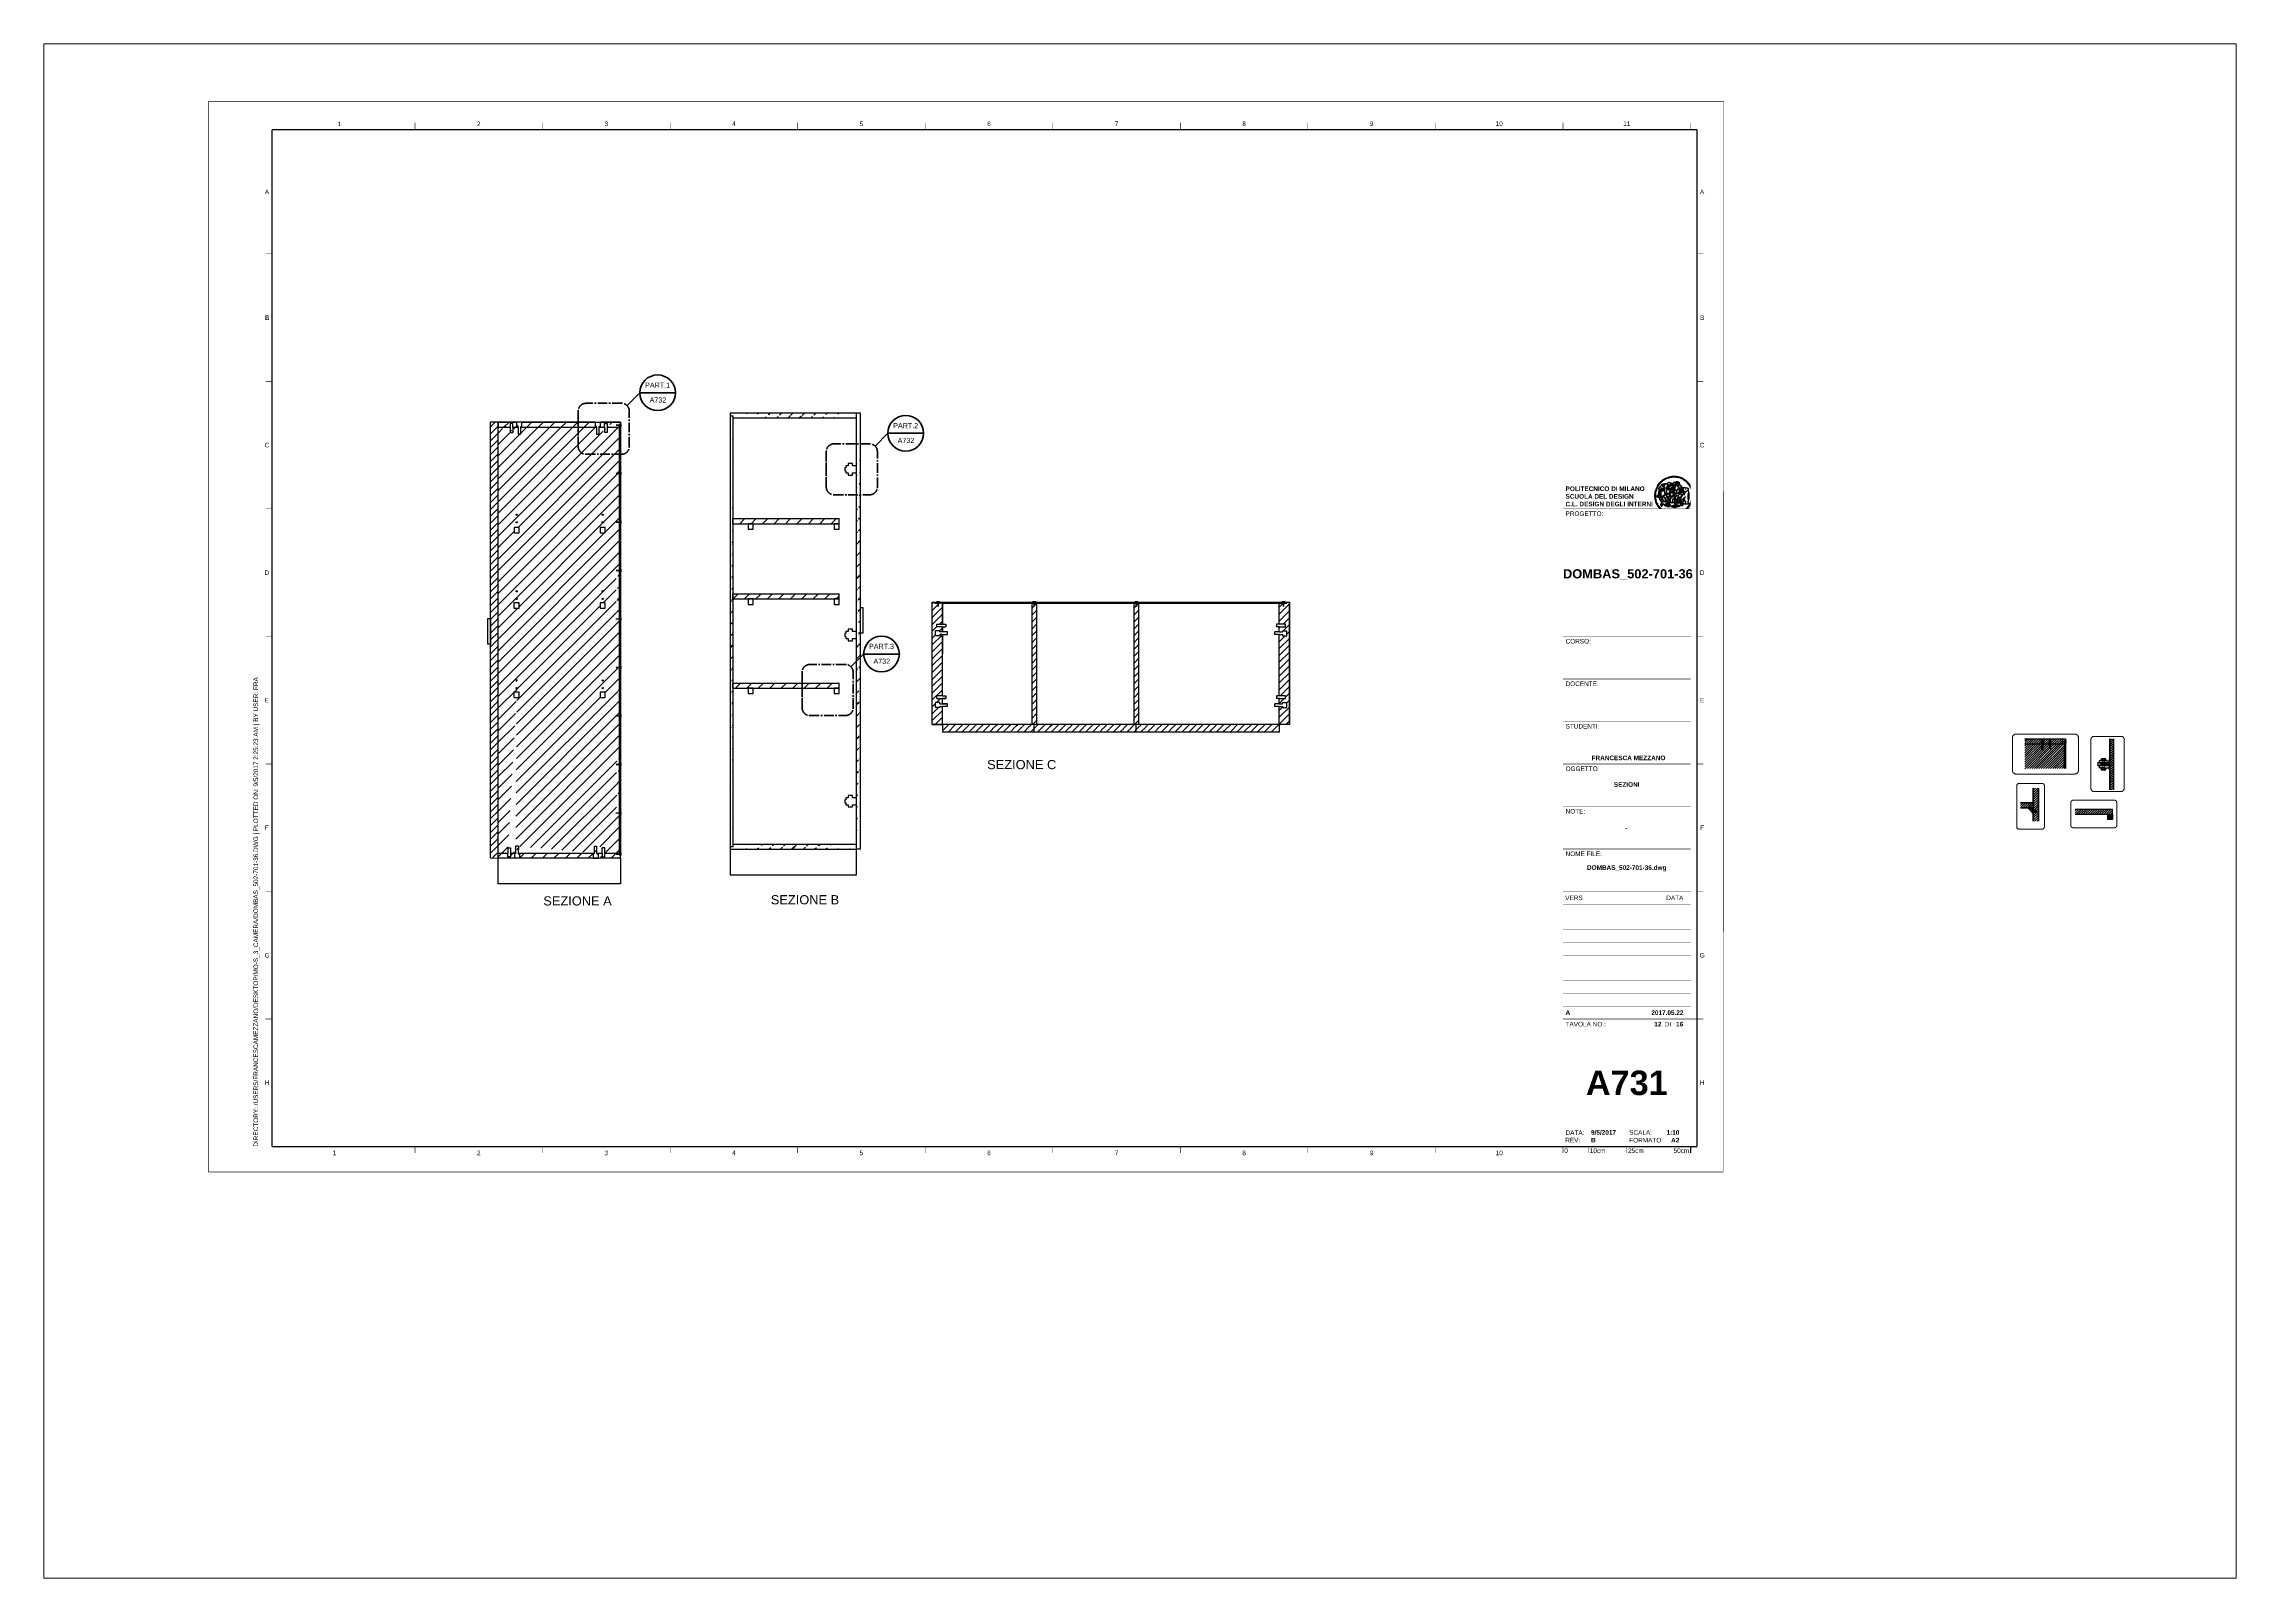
# Paper-space layout 'A731' of a CAD drawing. Header units: millimetres. Extents: x -65 to 794, y -160 to 442.
# The model-space entities are those that its viewports show. They can reach past a viewport. Long polylines and large blocks are cut down to what shows.
import ezdxf
from ezdxf.enums import TextEntityAlignment as Align

# ---------------------------------------------------------------- set-up
doc = ezdxf.new("R2010")
doc.units = ezdxf.units.MM
doc.set_wipeout_variables(frame=1)
doc.linetypes.add('CENTER2', pattern=[1.125, 0.75, -0.125, 0.125, -0.125])
for name, color, linetype, lineweight in [('A-ANNO-SYMB', 3, 'Continuous', 18), ('A-SECT A-MCUT', 7, 'Continuous', 35), ('A-SECT-MCUT', 7, 'Continuous', 35), ('A-SECT-MCUT1', 7, 'Continuous', 25)]:
    doc.layers.add(name, color=color, linetype=linetype, lineweight=lineweight)
for name, color, linetype in [('G-ANNO-LOGO', 3, 'Continuous'), ('G-ANNO-TEXT', 3, 'Continuous'), ('G-ANNO-TTLB', 3, 'Continuous'), ('particolari', 6, 'Continuous')]:
    doc.layers.add(name, color=color, linetype=linetype)
doc.layers.add('G-ANNO-NPLT', color=210, linetype='Continuous', plot=False)
doc.styles.add('ARIAL', font='Arial.ttf')
doc.styles.add('ARIAL-BOLD', font='Arial Bold.ttf')
doc.styles.add('E-ARIAL', font='Arial.ttf')
doc.styles.get("Standard").update_dxf_attribs({"font": 'Arial.ttf'})

# ---------------------------------------------------------------- blocks, each defined once
blk = doc.blocks.new('logoPolimi')
for p, q in [((-2.37, 0.12), (-2.16, 0.11)), ((-2.37, 0.01), (-2.16, 0.01)), ((-2.36, 0.23), (-2.15, 0.21)), ((-2.35, 0.34), (-2.14, 0.31)), ((-2.33, 0.45), (-2.12, 0.41)), ((-2.3, 0.55), (-2.1, 0.51)), ((-2.28, 0.66), (-2.07, 0.6)), ((-2.24, 0.77), (-2.04, 0.7)), ((-2.2, 0.87), (-2.01, 0.79)), ((-2.16, 0.97), (-1.97, 0.89)), ((-2.11, 1.07), (-1.93, 0.98)), ((-2.06, 1.17), (-1.88, 1.07)), ((-2.01, 1.26), (-1.83, 1.15)), ((-1.94, 1.36), (-1.77, 1.24)), ((-1.88, 1.45), (-1.71, 1.32)), ((-1.84, 0.03), (-1.82, 0.35)), ((-1.81, 1.53), (-1.65, 1.4)), ((-1.74, 1.61), (-1.58, 1.47)), ((-1.73, 0.59), (-1.73, 0.59)), ((-1.73, 0.59), (-1.73, 0.59)), ((-1.66, 1.69), (-1.51, 1.54)), ((-1.65, 0.57), (-1.65, 0.57)), ((-1.59, 1.12), (-1.59, 1.12)), ((-1.58, 1.77), (-1.44, 1.61)), ((-1.51, 0.55), (-1.51, 0.55)), ((-1.51, 0.55), (-1.51, 0.55)), ((-1.49, 1.84), (-1.36, 1.68)), ((-1.41, 1.91), (-1.28, 1.74)), ((-1.32, 1.97), (-1.2, 1.8)), ((-1.31, 0.79), (-1.21, 0.75)), ((-1.21, 0.75), (-1.31, 0.79)), ((-1.21, 0.75), (-1.31, 0.79)), ((-1.22, 2.03), (-1.11, 1.85)), ((-1.21, 0.75), (-1.21, 0.75)), ((-1.21, 0.75), (-1.21, 0.75)), ((-1.19, 0.76), (-1.19, 0.76)), ((-1.19, 0.76), (-1.19, 0.76)), ((-1.17, 0.99), (-1.18, 0.99)), ((-1.18, 0.99), (-1.17, 0.99)), ((-1.16, 0.57), (-1.16, 0.57)), ((-1.16, 0.57), (-1.16, 0.57)), ((-1.13, 2.09), (-1.03, 1.9)), ((-1.1, 0.01), (-0.99, 0.06)), ((-0.99, 0.06), (-1.1, 0.01)), ((-0.99, 0.06), (-1.1, 0.01)), ((-1.03, 2.14), (-0.94, 1.95)), ((-0.99, 0.06), (-0.99, 0.06)), ((-0.99, 0.06), (-0.99, 0.06)), ((-0.97, 0.79), (-0.98, 0.79)), ((-0.89, 0.84), (-0.97, 0.79)), ((-0.97, 0.79), (-0.89, 0.84)), ((-0.96, 1.41), (-0.96, 1.41)), ((-0.96, 1.41), (-0.96, 1.41)), ((-0.93, 2.18), (-0.84, 1.99)), ((-0.89, 0.84), (-0.82, 0.87)), ((-0.82, 0.87), (-0.89, 0.84)), ((-0.89, 0.84), (-0.82, 0.87)), ((-0.88, 0.83), (-0.89, 0.84)), ((-0.85, 1.39), (-0.85, 1.39)), ((-0.85, 1.39), (-0.85, 1.39)), ((-0.84, 0.14), (-0.84, 0.14)), ((-0.83, 2.22), (-0.75, 2.03)), ((-0.77, 1.08), (-0.78, 1.08)), ((-0.78, 1.08), (-0.77, 1.08)), ((-0.61, 1.12), (-0.77, 1.08)), ((-0.77, 1.08), (-0.61, 1.12)), ((-0.77, 1.08), (-0.61, 1.12)), ((-0.75, 1.3), (-0.76, 1.29)), ((-0.76, 1.29), (-0.75, 1.3)), ((-0.72, 2.26), (-0.66, 2.06)), ((-0.65, 0.99), (-0.7, 0.96)), ((-0.69, 0.18), (-0.68, 0.18)), ((-0.66, 0.93), (-0.66, 0.93)), ((-0.66, 0.93), (-0.64, 0.93)), ((-0.66, 0.93), (-0.66, 0.93)), ((-0.66, 0.93), (-0.66, 0.93)), ((-0.63, 1.01), (-0.63, 1.01)), ((-0.63, 1.01), (-0.62, 1.01)), ((-0.63, 0.66), (-0.63, 0.66)), ((-0.61, 2.29), (-0.56, 2.09)), ((-0.6, 1.12), (-0.61, 1.12)), ((-0.61, 1.12), (-0.6, 1.12)), ((-0.61, 1.12), (-0.6, 1.12)), ((-0.61, 0.86), (-0.57, 0.85)), ((-0.57, 0.85), (-0.61, 0.86)), ((-0.61, 0.86), (-0.57, 0.85)), ((-0.53, 1.08), (-0.6, 1.12)), ((-0.6, 1.12), (-0.6, 1.11)), ((-0.6, 1.12), (-0.53, 1.08)), ((-0.57, 0.8), (-0.59, 0.8)), ((-0.57, 0.85), (-0.53, 0.84)), ((-0.57, 0.85), (-0.57, 0.85)), ((-0.57, 0.85), (-0.57, 0.85)), ((-0.57, 0.85), (-0.53, 0.84)), ((-0.56, 0.29), (-0.49, 0.48)), ((-0.56, 0.14), (-0.56, 0.29)), ((-0.5, 0.11), (-0.56, 0.14)), ((-0.53, 0.84), (-0.51, 0.84)), ((-0.53, 0.84), (-0.51, 0.84)), ((-0.53, 0.84), (-0.53, 0.84)), ((-0.51, 2.32), (-0.46, 2.11)), ((-0.51, 0.11), (-0.51, 0.11)), ((-0.51, 0.11), (-0.51, 0.11)), ((-0.34, 0.33), (-0.5, 0.11)), ((-0.49, 0.48), (-0.41, 0.55)), ((-0.42, 0.8), (-0.47, 0.79)), ((-0.42, 0.8), (-0.47, 0.79)), ((-0.47, 0.79), (-0.45, 0.76)), ((-0.47, 0.79), (-0.45, 0.76)), ((-0.45, 1.14), (-0.42, 1.11)), ((-0.42, 1.26), (-0.36, 1.22)), ((-0.41, 0.55), (-0.34, 0.49)), ((-0.4, 2.34), (-0.36, 2.13)), ((-0.4, 1.37), (-0.38, 1.38)), ((-0.39, 1.37), (-0.4, 1.37)), ((-0.35, 1.33), (-0.4, 1.37)), ((-0.39, 1.24), (-0.4, 1.23)), ((-0.38, 1.14), (-0.38, 1.14)), ((-0.34, 0.49), (-0.09, 0.48)), ((-0.16, 0.32), (-0.34, 0.33)), ((-0.14, 0.32), (-0.31, 0.34)), ((-0.29, 2.35), (-0.26, 2.14)), ((-0.28, 1.3), (-0.29, 1.3)), ((-0.28, 1.3), (-0.28, 1.3)), ((-0.18, 2.36), (-0.16, 2.15)), ((-0.16, 1.24), (-0.16, 1.25)), ((-0.16, 1.25), (-0.16, 1.25)), ((-0.16, 0.49), (-0.14, 0.64)), ((-0.06, 0.27), (-0.16, 0.32)), ((-0.1, 0.88), (-0.09, 0.87)), ((-0.08, 1.37), (-0.08, 1.38)), ((-0.08, 1.23), (-0.05, 1.21)), ((-0.05, 1.21), (-0.08, 1.23)), ((-0.08, 1.23), (-0.05, 1.21)), ((-0.07, 2.37), (-0.06, 2.16)), ((-0.03, 0.26), (-0.06, 0.27)), ((-0.05, 1.21), (-0.04, 1.21)), ((-0.04, 1.21), (-0.05, 1.21)), ((-0.04, 1.21), (-0.04, 1.21)), ((-0.04, 1.21), (-0.04, 1.21)), ((-0.04, 0.48), (-0.03, 0.26)), ((0.03, 1.15), (0.03, 1.15)), ((0.03, 0.66), (0.03, 0.67)), ((0.04, 2.37), (0.04, 2.16)), ((0.07, 0.58), (0.07, 0.57)), ((0.1, 1.18), (0.1, 1.18)), ((0.1, 0.84), (0.1, 0.84)), ((0.13, 1.32), (0.17, 1.19)), ((0.15, 2.36), (0.14, 2.16)), ((0.14, 0.71), (0.34, 0.65)), ((0.31, 0.56), (0.17, 0.63)), ((0.26, 2.36), (0.24, 2.15)), ((0.27, 1.61), (0.27, 1.61)), ((0.27, 1.61), (0.27, 1.61)), ((0.27, 1.61), (0.27, 1.61)), ((0.29, 1.29), (0.29, 1.29)), ((0.29, 1.29), (0.29, 1.29)), ((0.29, 1.29), (0.29, 1.29)), ((0.29, 1.29), (0.29, 1.29)), ((0.33, 0.49), (0.34, 0.49)), ((0.33, 0.03), (0.35, 0.03)), ((0.33, 0.03), (0.35, 0.03)), ((0.37, 2.34), (0.34, 2.13)), ((0.34, 0.65), (0.34, 0.64)), ((0.35, 0.03), (0.57, 0.06)), ((0.35, 0.03), (0.57, 0.06)), ((0.35, 0.03), (0.35, 0.03)), ((0.35, 0.03), (0.35, 0.03)), ((0.38, 1.36), (0.37, 1.35)), ((0.38, 0.34), (0.37, 0.34)), ((0.38, 0.34), (0.38, 0.34)), ((0.43, 0.67), (0.39, 0.64)), ((0.48, 2.32), (0.44, 2.12)), ((0.49, 1.05), (0.51, 1.13)), ((0.51, 1.13), (0.49, 1.05)), ((0.49, 1.05), (0.51, 1.13)), ((0.51, 1.31), (0.5, 1.29)), ((0.51, 1.13), (0.52, 1.23)), ((0.52, 1.23), (0.51, 1.23)), ((0.51, 1.23), (0.52, 1.23)), ((0.52, 1.23), (0.51, 1.13)), ((0.51, 1.13), (0.52, 1.23)), ((0.52, 1.24), (0.6, 1.37)), ((0.52, 1.23), (0.6, 1.36)), ((0.6, 1.36), (0.52, 1.23)), ((0.52, 1.23), (0.52, 1.23)), ((0.52, 1.23), (0.52, 1.24)), ((0.52, 1.23), (0.52, 1.23)), ((0.55, 1.07), (0.53, 1.06)), ((0.53, 1.04), (0.53, 1.06)), ((0.53, 1.05), (0.53, 1.04)), ((0.59, 2.3), (0.54, 2.09)), ((0.54, 0.3), (0.63, 0.32)), ((0.54, -0.08), (0.61, 0.06)), ((0.61, 0.06), (0.54, -0.08)), ((0.54, -0.08), (0.61, 0.06)), ((0.56, 0.19), (0.59, 0.21)), ((0.57, 1.07), (0.57, 1.07)), ((0.57, 1.07), (0.57, 1.07)), ((0.57, 1.07), (0.57, 1.07)), ((0.57, 1.07), (0.57, 1.07)), ((0.57, 1.07), (0.57, 1.07)), ((0.57, 1.07), (0.57, 1.07)), ((0.57, 1.07), (0.57, 1.07)), ((0.58, 0.3), (0.59, 0.29)), ((0.59, 0.78), (0.59, 0.79)), ((0.59, 0.79), (0.59, 0.79)), ((0.59, 0.79), (0.59, 0.79)), ((0.59, 0.79), (0.59, 0.78)), ((0.61, 0.06), (0.6, 0.07)), ((0.6, 0.07), (0.61, 0.06)), ((0.61, 0.06), (0.61, 0.07)), ((0.62, 0.21), (0.65, 0.22)), ((0.69, 2.27), (0.63, 2.07)), ((0.64, 1.37), (0.65, 1.37)), ((0.69, 0.86), (0.68, 0.86)), ((0.68, 0.86), (0.69, 0.86)), ((0.68, 0.76), (0.68, 0.76)), ((0.8, 2.23), (0.73, 2.03)), ((0.76, 0.26), (0.76, 0.26)), ((0.9, 2.19), (0.82, 2)), ((0.82, 0.35), (0.84, 0.36)), ((0.82, 0.35), (0.82, 0.35)), ((0.84, 0.36), (0.84, 0.37)), ((0.85, 0.34), (1.05, 0.35)), ((1, 2.15), (0.91, 1.96)), ((0.93, 1.05), (0.93, 1.05)), ((0.93, 1.05), (0.93, 1.05)), ((0.93, 1.05), (0.93, 1.04)), ((0.93, 1.05), (0.93, 1.05)), ((0.97, 0.66), (0.96, 0.66)), ((1.01, 0.97), (0.98, 0.96)), ((1.1, 2.1), (1, 1.91)), ((1.2, 2.04), (1.09, 1.86)), ((1.17, 0.96), (1.17, 0.95)), ((1.17, 0.95), (1.17, 0.95)), ((1.29, 1.99), (1.18, 1.81)), ((1.38, 1.92), (1.26, 1.75)), ((1.34, 0.37), (1.26, 0.04)), ((1.27, 0.37), (1.27, 0.38)), ((1.28, 0.95), (1.28, 0.95)), ((1.47, 1.86), (1.34, 1.69)), ((1.37, 0.73), (1.46, 0.81)), ((1.41, 0.4), (1.41, 0.41)), ((1.56, 1.79), (1.42, 1.63)), ((1.64, 1.71), (1.49, 1.56)), ((1.49, 0.9), (1.57, 0.92)), ((1.72, 1.63), (1.56, 1.49)), ((1.67, 0.6), (1.57, 0.53)), ((1.79, 1.55), (1.63, 1.41)), ((1.86, 1.47), (1.7, 1.34)), ((1.93, 1.38), (1.76, 1.26)), ((1.99, 1.29), (1.81, 1.17)), ((2.05, 1.19), (1.87, 1.09)), ((2.1, 1.1), (1.92, 1)), ((2.15, 1), (1.96, 0.91)), ((2.19, 0.9), (2, 0.82)), ((2.23, 0.79), (2.04, 0.72)), ((2.27, 0.69), (2.07, 0.63)), ((2.3, 0.58), (2.09, 0.53)), ((2.32, 0.47), (2.12, 0.43)), ((2.34, 0.37), (2.13, 0.33)), ((2.36, 0.26), (2.15, 0.23)), ((2.37, 0.15), (2.16, 0.13)), ((2.37, 0.04), (2.16, 0.03)), ((-2.37, -0.1), (-2.16, -0.09)), ((-2.36, -0.21), (-2.15, -0.19)), ((-2.35, -0.32), (-2.14, -0.29)), ((-2.33, -0.43), (-2.12, -0.39)), ((-2.31, -0.54), (-2.1, -0.49)), ((-2.28, -0.65), (-2.08, -0.59)), ((-2.25, -0.75), (-2.05, -0.69)), ((-2.21, -0.86), (-2.02, -0.78)), ((-2.17, -0.96), (-1.98, -0.87)), ((-2.12, -1.06), (-1.93, -0.96)), ((-2.07, -1.16), (-1.89, -1.05)), ((-2.04, -0.15), (-1.97, -0.2)), ((-2.01, -1.25), (-1.84, -1.14)), ((-1.95, -1.34), (-1.78, -1.22)), ((-1.89, -1.43), (-1.72, -1.31)), ((-1.82, -1.52), (-1.66, -1.38)), ((-1.75, -1.6), (-1.59, -1.46)), ((-1.67, -1.68), (-1.52, -1.53)), ((-1.58, -0.12), (-1.6, -0.18)), ((-1.6, -0.18), (-1.58, -0.28)), ((-1.57, -0.54), (-1.59, -0.54)), ((-1.59, -0.54), (-1.59, -0.54)), ((-1.59, -1.76), (-1.45, -1.6)), ((-1.56, -0.32), (-1.56, -0.31)), ((-1.56, -0.31), (-1.56, -0.31)), ((-1.53, -0.65), (-1.53, -0.65)), ((-1.53, -0.65), (-1.53, -0.65)), ((-1.51, -1.83), (-1.37, -1.67)), ((-1.48, -0.86), (-1.48, -0.85)), ((-1.42, -0.37), (-1.42, -0.37)), ((-1.42, -1.9), (-1.29, -1.73)), ((-1.38, -0.46), (-1.38, -0.46)), ((-1.33, -1.96), (-1.21, -1.79)), ((-1.31, -0.24), (-1.31, -0.23)), ((-1.31, -0.23), (-1.31, -0.24)), ((-1.24, -2.02), (-1.13, -1.84)), ((-1.23, -0.19), (-1.23, -0.19)), ((-1.23, -0.19), (-1.23, -0.19)), ((-1.23, -0.19), (-1.23, -0.19)), ((-1.23, -0.19), (-1.23, -0.19)), ((-1.14, -2.08), (-1.04, -1.89)), ((-1.04, -2.13), (-0.95, -1.94)), ((-1.01, -0.39), (-1.02, -0.39)), ((-1.02, -0.39), (-1.01, -0.39)), ((-1.02, -0.7), (-1.02, -0.7)), ((-1.02, -0.7), (-1.02, -0.7)), ((-1.02, -0.7), (-1.02, -0.7)), ((-0.94, -2.18), (-0.86, -1.98)), ((-0.84, -2.22), (-0.77, -2.02)), ((-0.79, -0.51), (-0.83, -0.58)), ((-0.83, -0.58), (-0.79, -0.51)), ((-0.83, -0.58), (-0.79, -0.51)), ((-0.78, -1.05), (-0.83, -0.94)), ((-0.83, -0.94), (-0.78, -1.05)), ((-0.83, -0.94), (-0.83, -0.94)), ((-0.83, -0.94), (-0.78, -1.05)), ((-0.82, -1.23), (-0.82, -1.23)), ((-0.82, -1.23), (-0.77, -1.23)), ((-0.77, -1.23), (-0.82, -1.23)), ((-0.82, -1.23), (-0.82, -1.23)), ((-0.77, -1.23), (-0.82, -1.23)), ((-0.75, -0.96), (-0.8, -0.89)), ((-0.8, -0.89), (-0.79, -0.92)), ((-0.79, -0.92), (-0.8, -0.89)), ((-0.8, -0.89), (-0.75, -0.96)), ((-0.79, -0.92), (-0.8, -0.89)), ((-0.8, -0.89), (-0.8, -0.89)), ((-0.8, -0.89), (-0.75, -0.96)), ((-0.79, -0.92), (-0.78, -0.95)), ((-0.78, -0.95), (-0.79, -0.92)), ((-0.78, -0.95), (-0.79, -0.92)), ((-0.77, -0.49), (-0.78, -0.48)), ((-0.78, -0.48), (-0.77, -0.49)), ((-0.78, -0.95), (-0.76, -1)), ((-0.76, -1), (-0.78, -0.95)), ((-0.76, -1), (-0.78, -0.95)), ((-0.71, -0.89), (-0.75, -0.87)), ((-0.75, -0.87), (-0.71, -0.89)), ((-0.75, -0.87), (-0.71, -0.89)), ((-0.72, -1.01), (-0.75, -0.96)), ((-0.75, -0.96), (-0.72, -1.01)), ((-0.75, -0.96), (-0.72, -1.01)), ((-0.74, -2.25), (-0.67, -2.05)), ((-0.64, -0.93), (-0.71, -0.89)), ((-0.71, -0.89), (-0.64, -0.93)), ((-0.71, -0.89), (-0.64, -0.93)), ((-0.66, -0.53), (-0.66, -0.53)), ((-0.66, -0.53), (-0.66, -0.53)), ((-0.66, -0.53), (-0.66, -0.53)), ((-0.63, -2.29), (-0.57, -2.08)), ((-0.52, -2.31), (-0.48, -2.11)), ((-0.39, -0.81), (-0.51, -0.69)), ((-0.51, -1.04), (-0.5, -1.04)), ((-0.48, -0.42), (-0.48, -0.42)), ((-0.48, -0.42), (-0.48, -0.42)), ((-0.48, -0.42), (-0.48, -0.42)), ((-0.42, -2.33), (-0.38, -2.13)), ((-0.41, -0.51), (-0.41, -0.51)), ((-0.38, -0.05), (-0.39, -0.12)), ((-0.39, -0.12), (-0.37, -0.1)), ((-0.35, -0.14), (-0.37, -0.08)), ((-0.37, -0.09), (-0.37, -0.09)), ((-0.33, -0.12), (-0.35, -0.14)), ((-0.32, -0.14), (-0.35, -0.14)), ((-0.35, -0.18), (-0.34, -0.22)), ((-0.34, -0.08), (-0.29, -0.16)), ((-0.34, -0.22), (-0.34, -0.22)), ((-0.27, -0.17), (-0.32, -0.14)), ((-0.31, -2.35), (-0.28, -2.14)), ((-0.25, -0.91), (-0.26, -0.9)), ((-0.26, -1.29), (0.1, -1.2)), ((0.1, -1.2), (-0.26, -1.29)), ((0.08, -1.4), (-0.26, -1.29)), ((-0.26, -1.29), (0.08, -1.4)), ((-0.26, -1.38), (-0.26, -1.29)), ((-0.26, -1.29), (-0.26, -1.29)), ((-0.26, -1.29), (-0.26, -1.38)), ((-0.26, -1.29), (0.08, -1.4)), ((-0.26, -1.29), (-0.26, -1.29)), ((0.08, -1.49), (-0.26, -1.38)), ((-0.26, -1.38), (0.09, -1.49)), ((-0.2, -2.36), (-0.18, -2.15)), ((-0.14, -0.15), (-0.16, -0.13)), ((-0.11, -0.04), (-0.12, -0.05)), ((-0.09, -2.37), (-0.08, -2.16)), ((-0.04, -0.41), (-0.01, -0.44)), ((-0.01, -0.44), (-0.04, -0.41)), ((-0.04, -0.41), (-0.01, -0.44)), ((0.03, -2.37), (0.02, -2.16)), ((0.07, -0.84), (0.07, -0.84)), ((0.07, -0.84), (0.07, -0.84)), ((0.1, -1.2), (0.08, -1.32)), ((0.08, -1.32), (0.13, -1.2)), ((0.08, -1.4), (0.72, -1.22)), ((0.72, -1.22), (0.08, -1.4)), ((0.08, -1.4), (0.72, -1.22)), ((0.72, -1.31), (0.08, -1.49)), ((0.08, -1.44), (0.08, -1.4)), ((0.08, -1.4), (0.08, -1.44)), ((0.08, -1.4), (0.08, -1.49)), ((0.08, -1.49), (0.08, -1.44)), ((0.08, -1.44), (0.08, -1.44)), ((0.08, -1.44), (0.08, -1.45)), ((0.08, -1.45), (0.08, -1.46)), ((0.08, -1.46), (0.08, -1.49)), ((0.1, -1.01), (0.09, -0.86)), ((0.1, -1.01), (0.09, -0.86)), ((0.09, -1.49), (0.72, -1.31)), ((0.1, -1.2), (0.12, -1.04)), ((0.12, -1.04), (0.1, -1.2)), ((0.13, -1.2), (0.1, -1.2)), ((0.1, -1.2), (0.13, -1.2)), ((0.13, -1.2), (0.1, -1.2)), ((0.1, -1.2), (0.1, -1.2)), ((0.11, -0.44), (0.11, -0.44)), ((0.11, -0.44), (0.11, -0.44)), ((0.12, -0.21), (0.12, -0.21)), ((0.12, -0.21), (0.12, -0.21)), ((0.12, -0.21), (0.12, -0.21)), ((0.12, -0.21), (0.12, -0.21)), ((0.12, -0.21), (0.12, -0.21)), ((0.12, -0.21), (0.12, -0.21)), ((0.12, -0.21), (0.12, -0.21)), ((0.12, -0.21), (0.12, -0.21)), ((0.12, -0.21), (0.12, -0.21)), ((0.12, -0.21), (0.12, -0.21)), ((0.12, -0.21), (0.12, -0.21)), ((0.12, -0.21), (0.12, -0.21)), ((0.12, -0.21), (0.12, -0.21)), ((0.12, -0.56), (0.14, -0.53)), ((0.14, -0.53), (0.12, -0.56)), ((0.12, -0.56), (0.14, -0.53)), ((0.12, -1.04), (0.12, -1.04)), ((0.12, -1.04), (0.12, -1.04)), ((0.12, -1.04), (0.12, -1.04)), ((0.14, -2.37), (0.12, -2.16)), ((0.21, -0.99), (0.13, -1.2)), ((0.13, -1.2), (0.21, -0.99)), ((0.36, -1.14), (0.13, -1.2)), ((0.13, -1.2), (0.26, -1.17)), ((0.14, -0.53), (0.16, -0.49)), ((0.16, -0.49), (0.14, -0.53)), ((0.14, -0.53), (0.16, -0.49)), ((0.16, -0.49), (0.16, -0.49)), ((0.16, -0.49), (0.16, -0.49)), ((0.28, -1.19), (0.21, -0.99)), ((0.21, -0.99), (0.31, -1.27)), ((0.25, -2.36), (0.22, -2.15)), ((0.24, -0.17), (0.24, -0.16)), ((0.24, -0.16), (0.24, -0.17)), ((0.25, -0.84), (0.25, -0.88)), ((0.25, -0.88), (0.25, -0.84)), ((0.25, -0.88), (0.25, -0.84)), ((0.25, -0.88), (0.29, -1.17)), ((0.26, -0.88), (0.25, -0.88)), ((0.31, -1.27), (0.25, -0.88)), ((0.26, -1.17), (0.28, -1.16)), ((0.28, -1.16), (0.36, -1.14)), ((0.29, -1.17), (0.28, -1.19)), ((0.35, -2.34), (0.32, -2.14)), ((0.36, -1.14), (0.72, -1.22)), ((0.72, -1.22), (0.36, -1.14)), ((0.46, -2.32), (0.42, -2.12)), ((0.49, -0.31), (0.49, -0.31)), ((0.49, -0.31), (0.49, -0.31)), ((0.5, -0.27), (0.5, -0.27)), ((0.51, -0.27), (0.51, -0.27)), ((0.57, -2.3), (0.52, -2.1)), ((0.68, -2.27), (0.62, -2.07)), ((0.78, -2.24), (0.71, -2.04)), ((0.72, -0.81), (0.75, -0.89)), ((0.72, -1.22), (0.72, -1.31)), ((0.72, -1.31), (0.72, -1.22)), ((0.74, -0.23), (0.74, -0.23)), ((0.74, -0.23), (0.75, -0.24)), ((0.75, -0.23), (0.75, -0.23)), ((0.89, -2.2), (0.81, -2)), ((0.86, -0.25), (0.82, -0.34)), ((0.87, -0.22), (0.86, -0.23)), ((0.87, -0.22), (0.86, -0.25)), ((0.99, -2.15), (0.9, -1.96)), ((0.96, -0.58), (0.96, -0.57)), ((1.09, -2.11), (0.99, -1.92)), ((1.05, -1.05), (1.04, -1.05)), ((1.19, -2.05), (1.08, -1.87)), ((1.28, -2), (1.17, -1.82)), ((1.37, -1.93), (1.25, -1.76)), ((1.31, -0.27), (1.3, -0.26)), ((1.3, -0.26), (1.3, -0.26)), ((1.3, -0.26), (1.3, -0.26)), ((1.3, -0.26), (1.31, -0.27)), ((1.3, -0.26), (1.3, -0.26)), ((1.46, -1.87), (1.33, -1.7)), ((1.54, -1.8), (1.41, -1.64)), ((1.63, -1.72), (1.48, -1.57)), ((1.71, -1.65), (1.55, -1.5)), ((1.78, -1.57), (1.62, -1.43)), ((1.85, -1.48), (1.69, -1.35)), ((1.92, -1.39), (1.75, -1.27)), ((1.98, -1.3), (1.81, -1.19)), ((2.04, -1.21), (1.86, -1.1)), ((2.09, -1.11), (1.91, -1.01)), ((2.14, -1.01), (1.95, -0.92)), ((2.19, -0.91), (1.99, -0.83)), ((2.23, -0.81), (2.03, -0.74)), ((2.26, -0.7), (2.06, -0.64)), ((2.29, -0.6), (2.09, -0.55)), ((2.32, -0.49), (2.11, -0.45)), ((2.34, -0.38), (2.13, -0.35)), ((2.35, -0.27), (2.15, -0.25)), ((2.37, -0.08), (2.16, -0.07)), ((2.36, -0.16), (2.16, -0.15))]:
    blk.add_line(p, q)
for points in [[(-1.9, 0.12), (-1.94, 0.02), (-2.05, -0.09), (-2.05, -0.09)], [(-1.86, 0.38), (-1.86, 0.38), (-1.87, 0.19), (-1.9, 0.12)], [(-1.76, 0.6), (-1.76, 0.6), (-1.84, 0.57), (-1.86, 0.38)], [(-1.86, -0.04), (-1.84, 0.02), (-1.84, 0.03), (-1.84, 0.03)], [(-1.82, 0.78), (-1.83, 0.8), (-1.85, 0.86), (-1.83, 0.88)], [(-1.82, 0.78), (-1.83, 0.8), (-1.85, 0.86), (-1.83, 0.88)], [(-1.83, 0.88), (-1.81, 0.9), (-1.76, 0.96), (-1.76, 0.96)], [(-1.83, 0.88), (-1.81, 0.9), (-1.76, 0.96), (-1.76, 0.96)], [(-1.76, 0.6), (-1.83, 0.7), (-1.78, 0.74), (-1.78, 0.74)], [(-1.78, 0.74), (-1.79, 0.74), (-1.83, 0.7), (-1.76, 0.6)], [(-1.78, 0.74), (-1.8, 0.76), (-1.81, 0.78), (-1.82, 0.78)], [(-1.78, 0.74), (-1.8, 0.76), (-1.81, 0.78), (-1.82, 0.78)], [(-1.82, 0.35), (-1.81, 0.5), (-1.73, 0.59), (-1.73, 0.59)], [(-1.82, -0.19), (-1.73, -0.07), (-1.75, 0.14), (-1.75, 0.3)], [(-1.75, 0.33), (-1.75, 0.17), (-1.73, -0.05), (-1.8, -0.17)], [(-1.78, 0.74), (-1.75, 0.72), (-1.72, 0.69), (-1.68, 0.7)], [(-1.68, 0.7), (-1.72, 0.69), (-1.75, 0.72), (-1.78, 0.74)], [(-1.68, 0.7), (-1.72, 0.69), (-1.75, 0.72), (-1.78, 0.74)], [(-1.78, 0.74), (-1.78, 0.74), (-1.78, 0.74), (-1.78, 0.74)], [(-1.76, 0.96), (-1.68, 1.1), (-1.59, 1.12), (-1.59, 1.12)], [(-1.76, 0.96), (-1.68, 1.1), (-1.6, 1.12), (-1.6, 1.12)], [(-1.73, 0.59), (-1.74, 0.59), (-1.75, 0.6), (-1.76, 0.6)], [(-1.73, 0.59), (-1.74, 0.59), (-1.75, 0.6), (-1.76, 0.6)], [(-1.75, 0.3), (-1.76, 0.47), (-1.65, 0.57), (-1.65, 0.57)], [(-1.65, 0.57), (-1.65, 0.57), (-1.76, 0.5), (-1.75, 0.33)], [(-1.65, 0.57), (-1.68, 0.58), (-1.7, 0.58), (-1.73, 0.59)], [(-1.65, 0.57), (-1.68, 0.58), (-1.7, 0.58), (-1.73, 0.59)], [(-1.5, 0.71), (-1.53, 0.74), (-1.61, 0.71), (-1.68, 0.7)], [(-1.68, 0.7), (-1.61, 0.71), (-1.53, 0.73), (-1.5, 0.71)], [(-1.5, 0.71), (-1.53, 0.73), (-1.61, 0.71), (-1.68, 0.7)], [(-1.51, 0.55), (-1.56, 0.56), (-1.61, 0.56), (-1.65, 0.57)], [(-1.65, 0.57), (-1.61, 0.56), (-1.56, 0.56), (-1.51, 0.55)], [(-1.51, 0.55), (-1.56, 0.56), (-1.61, 0.56), (-1.65, 0.57)], [(-1.59, 1.12), (-1.6, 1.06), (-1.61, 0.99), (-1.61, 0.97)], [(-1.61, 0.97), (-1.61, 0.99), (-1.6, 1.06), (-1.59, 1.12)], [(-1.61, 0.97), (-1.61, 0.99), (-1.6, 1.06), (-1.59, 1.12)], [(-1.61, 0.97), (-1.61, 0.95), (-1.56, 0.88), (-1.54, 0.87)], [(-1.54, 0.87), (-1.56, 0.88), (-1.61, 0.95), (-1.61, 0.97)], [(-1.54, 0.87), (-1.56, 0.88), (-1.61, 0.96), (-1.61, 0.97)], [(-1.59, 1.12), (-1.59, 1.13), (-1.59, 1.15), (-1.58, 1.16)], [(-1.59, 1.12), (-1.59, 1.13), (-1.59, 1.15), (-1.58, 1.16)], [(-1.58, 1.16), (-1.57, 1.21), (-1.52, 1.23), (-1.49, 1.25)], [(-1.58, 1.16), (-1.57, 1.21), (-1.52, 1.23), (-1.49, 1.25)], [(-1.58, 0.36), (-1.58, 0.48), (-1.51, 0.55), (-1.51, 0.55)], [(-1.51, 0.55), (-1.51, 0.55), (-1.58, 0.48), (-1.58, 0.36)], [(-1.51, 0.55), (-1.51, 0.55), (-1.58, 0.48), (-1.58, 0.36)], [(-1.55, 0.04), (-1.55, 0.08), (-1.58, 0.25), (-1.58, 0.36)], [(-1.58, 0.36), (-1.58, 0.25), (-1.55, 0.08), (-1.55, 0.04)], [(-1.58, 0.36), (-1.58, 0.25), (-1.55, 0.08), (-1.55, 0.04)], [(-1.58, -0.12), (-1.57, -0.06), (-1.55, 0.02), (-1.55, 0.04)], [(-1.55, 0.04), (-1.55, 0.02), (-1.57, -0.06), (-1.58, -0.12)], [(-1.55, 0.04), (-1.55, 0.02), (-1.56, -0.04), (-1.57, -0.1)], [(-1.54, 0.87), (-1.52, 0.85), (-1.47, 0.83), (-1.44, 0.83)], [(-1.44, 0.83), (-1.47, 0.83), (-1.52, 0.85), (-1.54, 0.87)], [(-1.45, 0.83), (-1.47, 0.83), (-1.52, 0.85), (-1.54, 0.87)], [(-1.51, 0.55), (-1.33, 0.54), (-1.16, 0.57), (-1.16, 0.57)], [(-1.16, 0.57), (-1.16, 0.57), (-1.33, 0.54), (-1.51, 0.55)], [(-1.16, 0.57), (-1.16, 0.57), (-1.33, 0.54), (-1.51, 0.55)], [(-1.5, 0.71), (-1.46, 0.68), (-1.4, 0.62), (-1.33, 0.66)], [(-1.33, 0.66), (-1.4, 0.62), (-1.46, 0.68), (-1.5, 0.71)], [(-1.33, 0.66), (-1.4, 0.62), (-1.46, 0.68), (-1.5, 0.71)], [(-1.49, 1.25), (-1.46, 1.26), (-1.42, 1.33), (-1.39, 1.36)], [(-1.49, 1.25), (-1.46, 1.27), (-1.43, 1.34), (-1.39, 1.36)], [(-1.31, 0.79), (-1.33, 0.79), (-1.42, 0.83), (-1.45, 0.83)], [(-1.44, 0.83), (-1.42, 0.83), (-1.33, 0.79), (-1.31, 0.79)], [(-1.31, 0.79), (-1.33, 0.79), (-1.42, 0.83), (-1.44, 0.83)], [(-1.35, 1.1), (-1.4, 1.17), (-1.36, 1.23), (-1.29, 1.31)], [(-1.29, 1.31), (-1.36, 1.23), (-1.4, 1.17), (-1.35, 1.1)], [(-1.35, 1.1), (-1.4, 1.17), (-1.36, 1.23), (-1.29, 1.31)], [(-1.39, 1.36), (-1.35, 1.38), (-1.26, 1.4), (-1.19, 1.41)], [(-1.39, 1.36), (-1.35, 1.38), (-1.26, 1.4), (-1.19, 1.41)], [(-1.18, 0.99), (-1.24, 0.97), (-1.3, 1.03), (-1.35, 1.1)], [(-1.35, 1.1), (-1.3, 1.03), (-1.24, 0.97), (-1.18, 0.99)], [(-1.18, 1), (-1.24, 0.97), (-1.3, 1.03), (-1.35, 1.1)], [(-1.33, 0.66), (-1.28, 0.7), (-1.23, 0.73), (-1.21, 0.75)], [(-1.21, 0.75), (-1.23, 0.73), (-1.28, 0.7), (-1.33, 0.66)], [(-1.21, 0.75), (-1.23, 0.73), (-1.28, 0.7), (-1.33, 0.66)], [(-1.29, 1.31), (-1.22, 1.39), (-1.01, 1.41), (-0.96, 1.41)], [(-0.96, 1.41), (-1.01, 1.41), (-1.22, 1.39), (-1.29, 1.31)], [(-1.29, 1.31), (-1.22, 1.39), (-1.01, 1.41), (-0.96, 1.41)], [(-1.24, -0.02), (-1.21, -0.01), (-1.1, 0.01), (-1.1, 0.01)], [(-1.1, 0.01), (-1.1, 0.01), (-1.21, -0.01), (-1.24, -0.02)], [(-1.1, 0.01), (-1.1, 0.01), (-1.21, -0.01), (-1.24, -0.02)], [(-1.21, 0.75), (-1.2, 0.75), (-1.19, 0.76), (-1.19, 0.76)], [(-1.19, 0.76), (-1.19, 0.76), (-1.2, 0.75), (-1.21, 0.75)], [(-1.19, 0.76), (-1.19, 0.76), (-1.2, 0.76), (-1.21, 0.75)], [(-1.19, 1.41), (-1.11, 1.43), (-0.97, 1.41), (-0.97, 1.41)], [(-1.19, 1.41), (-1.12, 1.43), (-0.98, 1.41), (-0.98, 1.41)], [(-1.19, 0.76), (-1.19, 0.77), (-1.18, 0.78), (-1.18, 0.79)], [(-1.18, 0.79), (-1.18, 0.78), (-1.19, 0.77), (-1.19, 0.76)], [(-1.19, 0.76), (-1.19, 0.77), (-1.19, 0.78), (-1.18, 0.79)], [(-1.18, 0.68), (-1.18, 0.68), (-1.19, 0.71), (-1.19, 0.76)], [(-1.19, 0.76), (-1.19, 0.71), (-1.18, 0.68), (-1.18, 0.68)], [(-1.18, 0.68), (-1.18, 0.68), (-1.19, 0.71), (-1.19, 0.76)], [(-1.18, 0.97), (-1.18, 0.97), (-1.18, 0.98), (-1.17, 0.99)], [(-1.17, 0.99), (-1.18, 0.98), (-1.18, 0.97), (-1.18, 0.97)], [(-1.18, 0.97), (-1.18, 0.97), (-1.18, 0.98), (-1.17, 0.99)], [(-1.18, 0.79), (-1.17, 0.86), (-1.18, 0.95), (-1.18, 0.97)], [(-1.18, 0.97), (-1.18, 0.95), (-1.17, 0.86), (-1.18, 0.79)], [(-1.18, 0.79), (-1.17, 0.86), (-1.18, 0.95), (-1.18, 0.97)], [(-1.16, 0.57), (-1.17, 0.6), (-1.18, 0.64), (-1.18, 0.68)], [(-1.18, 0.68), (-1.18, 0.64), (-1.17, 0.6), (-1.16, 0.57)], [(-1.16, 0.57), (-1.17, 0.6), (-1.18, 0.64), (-1.18, 0.68)], [(-1.17, 0.99), (-1.17, 1.03), (-1.16, 1.09), (-1.14, 1.13)], [(-1.09, 0.42), (-1.1, 0.44), (-1.14, 0.48), (-1.16, 0.57)], [(-1.16, 0.57), (-1.14, 0.48), (-1.1, 0.44), (-1.09, 0.42)], [(-1.09, 0.42), (-1.1, 0.44), (-1.14, 0.48), (-1.16, 0.57)], [(-1.14, 1.13), (-1.12, 1.18), (-1.05, 1.31), (-1.05, 1.31)], [(-1.12, 0.46), (-1.12, 0.46), (-1.13, 0.38), (-1.11, 0.26)], [(-1.11, 0.26), (-1.08, 0.14), (-1.05, 0.03), (-1.05, 0.03)], [(-1.02, 0.32), (-1.02, 0.32), (-1.08, 0.4), (-1.09, 0.42)], [(-1.09, 0.42), (-1.08, 0.4), (-1.02, 0.32), (-1.02, 0.32)], [(-1.02, 0.32), (-1.02, 0.32), (-1.08, 0.4), (-1.09, 0.42)], [(-0.98, 0.2), (-0.98, 0.21), (-1.02, 0.32), (-1.02, 0.32)], [(-1.02, 0.32), (-1.02, 0.32), (-0.98, 0.21), (-0.98, 0.2)], [(-0.98, 0.2), (-0.98, 0.21), (-1.02, 0.32), (-1.02, 0.32)], [(-1.01, 0.12), (-1, 0.16), (-0.98, 0.19), (-0.98, 0.2)], [(-0.98, 0.2), (-0.98, 0.19), (-1, 0.16), (-1.01, 0.12)], [(-1.01, 0.12), (-1, 0.16), (-0.98, 0.19), (-0.98, 0.2)], [(-0.99, 0.06), (-1, 0.07), (-1.01, 0.1), (-1.01, 0.12)], [(-1.01, 0.12), (-1.01, 0.1), (-1, 0.07), (-0.99, 0.06)], [(-0.99, 0.06), (-1, 0.07), (-1.01, 0.1), (-1.01, 0.12)], [(-0.99, 0.06), (-0.99, 0.06), (-0.99, 0.06), (-0.98, 0.05)], [(-0.98, 0.05), (-0.99, 0.06), (-0.99, 0.06), (-0.99, 0.06)], [(-0.99, 0.05), (-0.99, 0.06), (-0.99, 0.06), (-0.99, 0.06)], [(-0.95, 0.02), (-0.96, 0.03), (-0.97, 0.04), (-0.99, 0.05)], [(-0.98, 1.41), (-0.98, 1.41), (-0.97, 1.41), (-0.96, 1.41)], [(-0.98, 0.81), (-0.94, 0.85), (-0.92, 0.93), (-0.91, 0.97)], [(-0.91, 0.97), (-0.92, 0.93), (-0.94, 0.85), (-0.98, 0.81)], [(-0.91, 0.97), (-0.92, 0.93), (-0.94, 0.85), (-0.98, 0.81)], [(-0.98, 0.79), (-0.98, 0.81), (-0.98, 0.81), (-0.98, 0.81)], [(-0.98, 0.81), (-0.98, 0.81), (-0.98, 0.81), (-0.98, 0.79)], [(-0.98, 0.81), (-0.98, 0.81), (-0.98, 0.81), (-0.98, 0.79)], [(-0.98, 0.79), (-0.98, 0.79), (-0.98, 0.78), (-0.97, 0.77)], [(-0.98, 0.79), (-0.98, 0.79), (-0.98, 0.78), (-0.97, 0.77)], [(-0.98, 0.05), (-0.97, 0.04), (-0.96, 0.03), (-0.95, 0.02)], [(-0.95, 0.02), (-0.96, 0.03), (-0.97, 0.04), (-0.98, 0.05)], [(-0.97, 1.41), (-0.97, 1.41), (-0.97, 1.41), (-0.96, 1.41)], [(-0.97, 0.77), (-0.96, 0.74), (-0.91, 0.64), (-0.91, 0.57)], [(-0.97, 0.77), (-0.96, 0.74), (-0.91, 0.64), (-0.91, 0.57)], [(-0.96, 1.41), (-0.94, 1.41), (-0.9, 1.41), (-0.85, 1.39)], [(-0.96, 1.41), (-0.94, 1.41), (-0.9, 1.41), (-0.85, 1.39)], [(-0.95, 0.02), (-0.94, 0.01), (-0.92, 0.01), (-0.9, 0.01)], [(-0.9, 0.01), (-0.92, 0.01), (-0.94, 0.01), (-0.95, 0.02)], [(-0.91, 0.01), (-0.92, 0.01), (-0.94, 0.01), (-0.95, 0.02)], [(-0.91, 0.97), (-0.89, 1), (-0.87, 1.01), (-0.84, 1.02)], [(-0.84, 1.02), (-0.87, 1.01), (-0.89, 1), (-0.91, 0.97)], [(-0.84, 1.02), (-0.87, 1.01), (-0.89, 1.01), (-0.91, 0.97)], [(-0.91, 0.57), (-0.91, 0.5), (-0.9, 0.43), (-0.88, 0.37)], [(-0.91, 0.57), (-0.91, 0.5), (-0.9, 0.43), (-0.88, 0.37)], [(-0.87, 0.03), (-0.87, 0.03), (-0.89, 0.01), (-0.91, 0.01)], [(-0.9, 0.01), (-0.89, 0.01), (-0.87, 0.03), (-0.87, 0.03)], [(-0.87, 0.03), (-0.87, 0.03), (-0.89, 0.01), (-0.9, 0.01)], [(-0.88, 0.84), (-0.88, 0.84), (-0.89, 0.79), (-0.88, 0.77)], [(-0.88, 0.77), (-0.89, 0.79), (-0.88, 0.83), (-0.88, 0.83)], [(-0.74, 0.66), (-0.85, 0.67), (-0.88, 0.77), (-0.88, 0.77)], [(-0.88, 0.77), (-0.88, 0.77), (-0.85, 0.67), (-0.74, 0.66)], [(-0.88, 0.37), (-0.86, 0.32), (-0.83, 0.25), (-0.82, 0.25)], [(-0.88, 0.37), (-0.86, 0.32), (-0.83, 0.25), (-0.82, 0.25)], [(-0.87, 0.03), (-0.86, 0.03), (-0.86, 0.05), (-0.86, 0.06)], [(-0.86, 0.06), (-0.86, 0.05), (-0.86, 0.03), (-0.87, 0.03)], [(-0.86, 0.06), (-0.86, 0.05), (-0.86, 0.03), (-0.87, 0.03)], [(-0.85, 1.39), (-0.86, 1.42), (-0.8, 1.45), (-0.8, 1.46)], [(-0.85, 1.39), (-0.86, 1.42), (-0.83, 1.44), (-0.82, 1.45)], [(-0.86, 0.06), (-0.86, 0.07), (-0.86, 0.1), (-0.85, 0.11)], [(-0.85, 0.11), (-0.86, 0.1), (-0.86, 0.07), (-0.86, 0.06)], [(-0.85, 0.11), (-0.86, 0.1), (-0.86, 0.07), (-0.86, 0.06)], [(-0.81, 1.36), (-0.83, 1.37), (-0.84, 1.38), (-0.85, 1.39)], [(-0.85, 1.39), (-0.84, 1.38), (-0.83, 1.37), (-0.81, 1.36)], [(-0.85, 1.39), (-0.84, 1.38), (-0.83, 1.37), (-0.81, 1.36)], [(-0.85, 0.11), (-0.85, 0.12), (-0.84, 0.14), (-0.84, 0.14)], [(-0.84, 0.14), (-0.84, 0.14), (-0.85, 0.12), (-0.85, 0.11)], [(-0.84, 0.14), (-0.84, 0.14), (-0.85, 0.12), (-0.85, 0.11)], [(-0.84, 1.02), (-0.83, 1.03), (-0.81, 1.05), (-0.78, 1.08)], [(-0.78, 1.08), (-0.81, 1.05), (-0.83, 1.03), (-0.84, 1.02)], [(-0.78, 1.08), (-0.81, 1.05), (-0.83, 1.03), (-0.84, 1.02)], [(-0.84, 0.14), (-0.83, 0.15), (-0.81, 0.16), (-0.81, 0.16)], [(-0.81, 0.16), (-0.81, 0.16), (-0.83, 0.15), (-0.84, 0.14)], [(-0.81, 0.16), (-0.81, 0.16), (-0.84, 0.15), (-0.84, 0.14)], [(-0.84, 0.15), (-0.84, 0.15), (-0.84, 0.15), (-0.84, 0.14)], [(-0.84, 0.14), (-0.84, 0.14), (-0.84, 0.14), (-0.84, 0.14)], [(-0.84, 0.14), (-0.84, 0.14), (-0.84, 0.14), (-0.84, 0.14)], [(-0.84, 0.14), (-0.84, 0.14), (-0.84, 0.14), (-0.84, 0.14)], [(-0.82, 1.45), (-0.82, 1.45), (-0.8, 1.45), (-0.8, 1.45)], [(-0.82, 0.87), (-0.82, 0.87), (-0.72, 0.91), (-0.66, 0.93)], [(-0.66, 0.93), (-0.72, 0.91), (-0.82, 0.87), (-0.82, 0.87)], [(-0.82, 0.87), (-0.82, 0.87), (-0.72, 0.91), (-0.66, 0.93)], [(-0.82, 0.25), (-0.8, 0.25), (-0.77, 0.24), (-0.77, 0.23)], [(-0.82, 0.25), (-0.8, 0.25), (-0.78, 0.24), (-0.77, 0.23)], [(-0.76, 1.29), (-0.77, 1.32), (-0.79, 1.34), (-0.81, 1.36)], [(-0.81, 1.36), (-0.79, 1.34), (-0.77, 1.32), (-0.76, 1.29)], [(-0.81, 1.36), (-0.79, 1.34), (-0.77, 1.32), (-0.76, 1.3)], [(-0.81, 0.16), (-0.8, 0.17), (-0.8, 0.17), (-0.79, 0.18)], [(-0.79, 0.18), (-0.8, 0.17), (-0.8, 0.17), (-0.81, 0.16)], [(-0.79, 0.18), (-0.8, 0.17), (-0.8, 0.17), (-0.81, 0.16)], [(-0.8, 1.46), (-0.8, 1.49), (-0.69, 1.51), (-0.69, 1.51)], [(-0.8, 1.46), (-0.8, 1.49), (-0.75, 1.49), (-0.75, 1.49)], [(-0.8, 1.45), (-0.8, 1.45), (-0.8, 1.46), (-0.8, 1.46)], [(-0.79, 0.18), (-0.78, 0.18), (-0.77, 0.16), (-0.77, 0.16)], [(-0.77, 0.16), (-0.77, 0.16), (-0.78, 0.18), (-0.79, 0.18)], [(-0.77, 0.16), (-0.77, 0.16), (-0.78, 0.18), (-0.79, 0.18)], [(-0.78, 1.08), (-0.77, 1.1), (-0.76, 1.13), (-0.75, 1.16)], [(-0.75, 1.16), (-0.76, 1.13), (-0.77, 1.1), (-0.78, 1.08)], [(-0.75, 1.16), (-0.76, 1.13), (-0.77, 1.1), (-0.78, 1.08)], [(-0.77, 0.23), (-0.76, 0.22), (-0.72, 0.2), (-0.71, 0.2)], [(-0.77, 0.23), (-0.76, 0.22), (-0.72, 0.2), (-0.71, 0.2)], [(-0.77, 0.16), (-0.77, 0.16), (-0.74, 0.16), (-0.7, 0.17)], [(-0.7, 0.17), (-0.74, 0.16), (-0.77, 0.16), (-0.77, 0.16)], [(-0.7, 0.17), (-0.74, 0.16), (-0.77, 0.16), (-0.77, 0.16)], [(-0.76, 1.3), (-0.74, 1.25), (-0.73, 1.2), (-0.75, 1.16)], [(-0.75, 1.16), (-0.73, 1.2), (-0.74, 1.25), (-0.76, 1.29)], [(-0.76, 1.29), (-0.74, 1.25), (-0.73, 1.2), (-0.75, 1.16)], [(-0.75, 1.49), (-0.75, 1.52), (-0.69, 1.51), (-0.69, 1.51)], [(-0.7, 1.26), (-0.7, 1.28), (-0.73, 1.28), (-0.75, 1.3)], [(-0.75, 1.3), (-0.73, 1.28), (-0.7, 1.28), (-0.7, 1.26)], [(-0.71, 1.24), (-0.72, 1.25), (-0.73, 1.27), (-0.75, 1.28)], [(-0.63, 0.66), (-0.63, 0.66), (-0.73, 0.66), (-0.74, 0.66)], [(-0.74, 0.66), (-0.73, 0.66), (-0.63, 0.66), (-0.63, 0.66)], [(-0.65, 1.23), (-0.67, 1.24), (-0.71, 1.23), (-0.71, 1.24)], [(-0.71, 0.2), (-0.7, 0.2), (-0.69, 0.19), (-0.69, 0.18)], [(-0.71, 0.2), (-0.7, 0.2), (-0.69, 0.19), (-0.69, 0.18)], [(-0.65, 1.23), (-0.67, 1.24), (-0.7, 1.25), (-0.7, 1.26)], [(-0.7, 1.26), (-0.7, 1.25), (-0.67, 1.24), (-0.65, 1.23)], [(-0.7, 0.17), (-0.69, 0.17), (-0.68, 0.18), (-0.69, 0.18)], [(-0.69, 0.18), (-0.68, 0.18), (-0.69, 0.17), (-0.7, 0.17)], [(-0.69, 0.18), (-0.68, 0.18), (-0.69, 0.17), (-0.7, 0.17)], [(-0.69, 1.51), (-0.69, 1.59), (-0.51, 1.55), (-0.51, 1.55)], [(-0.69, 1.51), (-0.66, 1.55), (-0.66, 1.55), (-0.66, 1.55)], [(-0.66, 0.67), (-0.69, 0.69), (-0.68, 0.72), (-0.68, 0.76)], [(-0.68, 0.76), (-0.68, 0.72), (-0.69, 0.69), (-0.66, 0.67)], [(-0.66, 0.68), (-0.69, 0.69), (-0.68, 0.72), (-0.68, 0.76)], [(-0.68, 0.76), (-0.68, 0.79), (-0.67, 0.82), (-0.66, 0.83)], [(-0.66, 0.83), (-0.67, 0.82), (-0.68, 0.79), (-0.68, 0.76)], [(-0.68, 0.76), (-0.68, 0.79), (-0.67, 0.82), (-0.66, 0.83)], [(-0.68, 0.18), (-0.68, 0.18), (-0.56, 0.15), (-0.51, 0.11)], [(-0.68, 0.18), (-0.68, 0.18), (-0.56, 0.15), (-0.51, 0.11)], [(-0.66, 1.55), (-0.63, 1.57), (-0.51, 1.55), (-0.51, 1.55)], [(-0.62, 0.95), (-0.63, 0.95), (-0.64, 0.94), (-0.66, 0.93)], [(-0.66, 0.93), (-0.64, 0.94), (-0.63, 0.95), (-0.62, 0.95)], [(-0.66, 0.83), (-0.65, 0.85), (-0.61, 0.86), (-0.61, 0.86)], [(-0.61, 0.86), (-0.61, 0.86), (-0.65, 0.84), (-0.66, 0.83)], [(-0.66, 0.83), (-0.65, 0.84), (-0.61, 0.86), (-0.61, 0.86)], [(-0.63, 0.66), (-0.64, 0.67), (-0.65, 0.67), (-0.66, 0.68)], [(-0.63, 0.66), (-0.64, 0.67), (-0.65, 0.67), (-0.66, 0.67)], [(-0.66, 0.67), (-0.65, 0.67), (-0.64, 0.67), (-0.63, 0.66)], [(-0.59, 1.24), (-0.6, 1.23), (-0.63, 1.22), (-0.65, 1.23)], [(-0.65, 1.23), (-0.63, 1.22), (-0.6, 1.23), (-0.59, 1.24)], [(-0.56, 1.24), (-0.56, 1.24), (-0.63, 1.22), (-0.65, 1.23)], [(-0.63, 1.01), (-0.63, 1.01), (-0.64, 1), (-0.65, 0.99)], [(-0.64, 0.93), (-0.64, 0.93), (-0.58, 0.88), (-0.57, 0.85)], [(-0.64, 0.93), (-0.64, 0.93), (-0.58, 0.88), (-0.57, 0.85)], [(-0.6, 1.11), (-0.6, 1.11), (-0.59, 1.05), (-0.63, 1.01)], [(-0.6, 1.11), (-0.6, 1.11), (-0.59, 1.05), (-0.63, 1.01)], [(-0.5, 0.65), (-0.55, 0.61), (-0.6, 0.64), (-0.63, 0.66)], [(-0.5, 0.65), (-0.55, 0.61), (-0.6, 0.64), (-0.63, 0.66)], [(-0.62, 1.01), (-0.62, 1.01), (-0.62, 0.97), (-0.62, 0.95)], [(-0.62, 0.95), (-0.62, 0.97), (-0.62, 1.01), (-0.62, 1.01)], [(-0.56, 1.24), (-0.56, 1.24), (-0.57, 1.25), (-0.59, 1.24)], [(-0.59, 1.24), (-0.57, 1.25), (-0.56, 1.24), (-0.56, 1.24)], [(-0.41, 0.55), (-0.41, 0.55), (-0.59, 0.44), (-0.56, 0.15)], [(-0.52, 0.81), (-0.53, 0.8), (-0.56, 0.79), (-0.57, 0.8)], [(-0.57, 0.01), (-0.57, 0.01), (-0.38, -0.06), (-0.35, -0.15)], [(-0.49, 1.27), (-0.5, 1.26), (-0.53, 1.24), (-0.56, 1.24)], [(-0.52, 1.26), (-0.53, 1.26), (-0.54, 1.22), (-0.56, 1.24)], [(-0.56, 1.24), (-0.54, 1.22), (-0.53, 1.26), (-0.52, 1.26)], [(-0.47, 1.06), (-0.49, 1.06), (-0.53, 1.08), (-0.53, 1.08)], [(-0.53, 1.08), (-0.53, 1.08), (-0.49, 1.06), (-0.47, 1.06)], [(-0.53, 0.84), (-0.53, 0.84), (-0.52, 0.81), (-0.52, 0.81)], [(-0.49, 1.27), (-0.5, 1.26), (-0.51, 1.26), (-0.52, 1.26)], [(-0.52, 1.26), (-0.51, 1.26), (-0.5, 1.26), (-0.49, 1.27)], [(-0.51, 0.12), (-0.51, 0.12), (-0.52, 0.19), (-0.49, 0.21)], [(-0.51, 0.19), (-0.51, 0.18), (-0.52, 0.15), (-0.51, 0.14)], [(-0.51, 1.55), (-0.43, 1.57), (-0.43, 1.53), (-0.43, 1.53)], [(-0.51, 1.55), (-0.43, 1.57), (-0.35, 1.51), (-0.35, 1.51)], [(-0.51, 0.84), (-0.51, 0.84), (-0.46, 0.83), (-0.45, 0.83)], [(-0.51, 0.84), (-0.51, 0.84), (-0.46, 0.83), (-0.45, 0.83)], [(-0.42, 0.27), (-0.43, 0.27), (-0.5, 0.2), (-0.51, 0.19)], [(-0.51, 0.14), (-0.51, 0.13), (-0.47, 0.05), (-0.47, 0.04)], [(-0.51, 0.11), (-0.51, 0.11), (-0.51, 0.11), (-0.51, 0.11)], [(-0.51, 0.11), (-0.51, 0.11), (-0.47, 0.1), (-0.46, 0.04)], [(-0.51, 0.11), (-0.51, 0.11), (-0.51, 0.11), (-0.51, 0.11)], [(-0.51, 0.11), (-0.5, 0.11), (-0.5, 0.1), (-0.49, 0.1)], [(-0.47, 0.71), (-0.46, 0.66), (-0.5, 0.65), (-0.5, 0.65)], [(-0.47, 0.71), (-0.46, 0.66), (-0.5, 0.65), (-0.5, 0.65)], [(-0.44, 1.3), (-0.45, 1.3), (-0.47, 1.28), (-0.49, 1.27)], [(-0.49, 1.27), (-0.47, 1.28), (-0.45, 1.3), (-0.44, 1.3)], [(-0.44, 1.3), (-0.45, 1.3), (-0.47, 1.28), (-0.49, 1.27)], [(-0.49, 0.21), (-0.48, 0.21), (-0.47, 0.22), (-0.47, 0.23)], [(-0.49, 0.21), (-0.49, 0.21), (-0.49, 0.21), (-0.49, 0.21)], [(-0.37, -0.09), (-0.37, -0.07), (-0.49, 0.1), (-0.49, 0.1)], [(-0.46, 1.08), (-0.46, 1.07), (-0.46, 1.06), (-0.47, 1.06)], [(-0.47, 1.06), (-0.46, 1.06), (-0.46, 1.07), (-0.46, 1.08)], [(-0.45, 0.76), (-0.44, 0.74), (-0.47, 0.71), (-0.47, 0.71)], [(-0.45, 0.76), (-0.44, 0.74), (-0.47, 0.71), (-0.47, 0.71)], [(-0.47, 0.23), (-0.46, 0.24), (-0.44, 0.27), (-0.42, 0.27)], [(-0.47, 0.04), (-0.47, 0.03), (-0.44, 0.02), (-0.44, 0.01)], [(-0.44, 1.1), (-0.45, 1.1), (-0.46, 1.08), (-0.46, 1.08)], [(-0.46, 1.08), (-0.46, 1.09), (-0.45, 1.1), (-0.44, 1.1)], [(-0.46, 0.04), (-0.46, 0.03), (-0.45, 0.03), (-0.44, 0.02)], [(-0.45, 0.83), (-0.44, 0.83), (-0.39, 0.82), (-0.39, 0.82)], [(-0.45, 0.83), (-0.44, 0.83), (-0.39, 0.82), (-0.39, 0.82)], [(-0.36, 0.68), (-0.36, 0.66), (-0.45, 0.58), (-0.41, 0.55)], [(-0.41, 0.55), (-0.45, 0.58), (-0.4, 0.62), (-0.39, 0.62)], [(-0.41, 1.32), (-0.42, 1.3), (-0.43, 1.3), (-0.44, 1.3)], [(-0.44, 1.3), (-0.43, 1.3), (-0.42, 1.3), (-0.41, 1.32)], [(-0.41, 1.32), (-0.42, 1.3), (-0.43, 1.3), (-0.44, 1.3)], [(-0.42, 1.11), (-0.42, 1.11), (-0.44, 1.1), (-0.44, 1.1)], [(-0.44, 1.1), (-0.44, 1.1), (-0.42, 1.11), (-0.42, 1.11)], [(-0.44, 0.02), (-0.43, 0.01), (-0.44, 0.01), (-0.43, 0)], [(-0.44, 0.01), (-0.43, 0), (-0.43, -0.02), (-0.38, -0.05)], [(-0.43, 1.53), (-0.37, 1.53), (-0.35, 1.5), (-0.35, 1.5)], [(-0.4, 1.12), (-0.4, 1.11), (-0.42, 1.11), (-0.42, 1.11)], [(-0.42, 1.11), (-0.42, 1.11), (-0.4, 1.11), (-0.4, 1.12)], [(-0.39, 0.82), (-0.39, 0.81), (-0.42, 0.8), (-0.42, 0.8)], [(-0.39, 0.82), (-0.39, 0.81), (-0.42, 0.8), (-0.42, 0.8)], [(-0.35, 0.32), (-0.36, 0.31), (-0.41, 0.28), (-0.42, 0.27)], [(-0.42, 0.27), (-0.41, 0.27), (-0.39, 0.28), (-0.38, 0.3)], [(-0.4, 1.37), (-0.4, 1.37), (-0.39, 1.33), (-0.41, 1.32)], [(-0.41, 1.32), (-0.39, 1.33), (-0.4, 1.37), (-0.4, 1.37)], [(-0.4, 1.37), (-0.4, 1.37), (-0.39, 1.33), (-0.41, 1.32)], [(-0.34, 0.49), (-0.35, 0.51), (-0.36, 0.52), (-0.41, 0.55)], [(-0.41, 0.55), (-0.36, 0.52), (-0.35, 0.51), (-0.34, 0.49)], [(-0.38, 1.14), (-0.38, 1.14), (-0.39, 1.12), (-0.4, 1.12)], [(-0.4, 1.12), (-0.39, 1.12), (-0.38, 1.14), (-0.38, 1.14)], [(-0.37, 1.36), (-0.38, 1.36), (-0.38, 1.35), (-0.39, 1.37)], [(-0.39, 0.63), (-0.39, 0.64), (-0.38, 0.65), (-0.36, 0.67)], [(-0.39, 0.62), (-0.38, 0.63), (-0.39, 0.63), (-0.39, 0.63)], [(-0.38, 1.38), (-0.38, 1.38), (-0.38, 1.36), (-0.36, 1.36)], [(-0.38, 1.14), (-0.38, 1.14), (-0.35, 1.11), (-0.35, 1.15)], [(-0.35, 1.14), (-0.35, 1.11), (-0.38, 1.14), (-0.38, 1.14)], [(-0.38, 0.3), (-0.37, 0.31), (-0.34, 0.35), (-0.3, 0.34)], [(-0.35, 1.34), (-0.37, 1.35), (-0.37, 1.36), (-0.37, 1.36)], [(-0.36, 1.36), (-0.36, 1.36), (-0.37, 1.35), (-0.35, 1.34)], [(-0.36, 0.67), (-0.34, 0.68), (-0.35, 0.68), (-0.35, 0.73)], [(-0.35, 0.73), (-0.36, 0.68), (-0.35, 0.69), (-0.36, 0.68)], [(-0.35, 1.5), (-0.33, 1.52), (-0.31, 1.5), (-0.31, 1.5)], [(-0.35, 1.51), (-0.28, 1.52), (-0.25, 1.44), (-0.25, 1.44)], [(-0.28, 1.3), (-0.31, 1.32), (-0.34, 1.34), (-0.35, 1.34)], [(-0.35, 1.34), (-0.34, 1.34), (-0.31, 1.32), (-0.28, 1.3)], [(-0.28, 1.31), (-0.31, 1.32), (-0.31, 1.31), (-0.35, 1.33)], [(-0.3, 1.28), (-0.3, 1.26), (-0.34, 1.18), (-0.35, 1.14)], [(-0.35, 1.15), (-0.34, 1.18), (-0.3, 1.26), (-0.3, 1.28)], [(-0.3, 0.9), (-0.3, 0.9), (-0.34, 0.77), (-0.35, 0.73)], [(-0.35, 0.73), (-0.34, 0.78), (-0.32, 0.79), (-0.32, 0.79)], [(-0.31, 0.34), (-0.31, 0.34), (-0.34, 0.33), (-0.35, 0.32)], [(-0.25, 0.48), (-0.27, 0.49), (-0.33, 0.47), (-0.34, 0.49)], [(-0.34, 0.49), (-0.33, 0.47), (-0.21, 0.46), (-0.18, 0.47)], [(-0.32, 0.79), (-0.33, 0.84), (-0.31, 0.88), (-0.31, 0.88)], [(-0.31, 1.5), (-0.26, 1.48), (-0.25, 1.44), (-0.25, 1.44)], [(-0.31, 0.88), (-0.31, 0.91), (-0.26, 0.94), (-0.26, 0.94)], [(-0.29, 1.3), (-0.29, 1.3), (-0.29, 1.29), (-0.3, 1.28)], [(-0.3, 1.28), (-0.29, 1.29), (-0.29, 1.3), (-0.29, 1.3)], [(-0.3, 1.19), (-0.3, 1.2), (-0.26, 1.22), (-0.26, 1.22)], [(-0.3, 1.19), (-0.3, 1.2), (-0.26, 1.22), (-0.26, 1.22)], [(-0.25, 1.17), (-0.28, 1.17), (-0.29, 1.18), (-0.3, 1.19)], [(-0.25, 1.17), (-0.28, 1.17), (-0.29, 1.19), (-0.3, 1.19)], [(-0.26, 0.94), (-0.26, 0.94), (-0.29, 0.92), (-0.3, 0.9)], [(-0.3, 0.34), (-0.25, 0.33), (-0.15, 0.33), (-0.14, 0.32)], [(-0.25, 1.3), (-0.26, 1.3), (-0.27, 1.3), (-0.28, 1.31)], [(-0.25, 1.3), (-0.26, 1.3), (-0.27, 1.3), (-0.28, 1.3)], [(-0.26, 1.22), (-0.26, 1.22), (-0.22, 1.24), (-0.18, 1.24)], [(-0.26, 1.22), (-0.26, 1.22), (-0.22, 1.24), (-0.18, 1.24)], [(-0.26, 0.94), (-0.23, 1), (-0.18, 0.98), (-0.18, 0.98)], [(-0.18, 0.98), (-0.18, 0.98), (-0.23, 1), (-0.26, 0.94)], [(-0.25, 1.44), (-0.19, 1.42), (-0.22, 1.38), (-0.22, 1.38)], [(-0.25, 1.44), (-0.19, 1.42), (-0.21, 1.33), (-0.22, 1.33)], [(-0.22, 1.33), (-0.22, 1.32), (-0.22, 1.3), (-0.25, 1.3)], [(-0.22, 1.32), (-0.22, 1.32), (-0.22, 1.3), (-0.25, 1.3)], [(-0.22, 1.18), (-0.23, 1.17), (-0.23, 1.17), (-0.25, 1.17)], [(-0.22, 1.18), (-0.23, 1.17), (-0.23, 1.17), (-0.25, 1.17)], [(-0.18, 0.47), (-0.18, 0.47), (-0.23, 0.46), (-0.25, 0.48)], [(-0.22, 1.38), (-0.18, 1.35), (-0.21, 1.33), (-0.22, 1.32)], [(-0.21, 1.18), (-0.21, 1.19), (-0.22, 1.18), (-0.22, 1.18)], [(-0.21, 1.18), (-0.21, 1.18), (-0.22, 1.18), (-0.22, 1.18)], [(-0.22, 0.88), (-0.21, 0.91), (-0.19, 0.95), (-0.17, 0.96)], [(-0.17, 0.96), (-0.19, 0.95), (-0.21, 0.91), (-0.22, 0.88)], [(-0.22, 0.88), (-0.21, 0.91), (-0.19, 0.96), (-0.17, 0.96)], [(-0.19, 0.81), (-0.21, 0.83), (-0.22, 0.85), (-0.22, 0.88)], [(-0.22, 0.88), (-0.22, 0.85), (-0.21, 0.83), (-0.19, 0.81)], [(-0.19, 0.82), (-0.21, 0.83), (-0.22, 0.85), (-0.22, 0.88)], [(-0.13, 1.11), (-0.13, 1.11), (-0.2, 1.17), (-0.21, 1.18)], [(-0.13, 1.11), (-0.13, 1.11), (-0.2, 1.17), (-0.21, 1.18)], [(-0.16, 0), (-0.16, -0.01), (-0.17, -0.02), (-0.21, -0.04)], [(-0.17, 0.75), (-0.17, 0.77), (-0.18, 0.8), (-0.19, 0.82)], [(-0.17, 0.75), (-0.17, 0.77), (-0.18, 0.8), (-0.19, 0.81)], [(-0.19, 0.81), (-0.18, 0.8), (-0.17, 0.77), (-0.17, 0.75)], [(-0.19, -0.02), (-0.18, -0.02), (-0.16, -0.01), (-0.16, 0)], [(-0.18, 1.24), (-0.17, 1.24), (-0.17, 1.24), (-0.16, 1.25)], [(-0.18, 1.24), (-0.17, 1.24), (-0.17, 1.24), (-0.16, 1.24)], [(-0.18, 0.98), (-0.15, 0.99), (-0.13, 1), (-0.13, 1)], [(-0.13, 0.99), (-0.13, 0.99), (-0.15, 0.99), (-0.18, 0.98)], [(-0.18, 0.47), (-0.15, 0.48), (-0.14, 0.57), (-0.14, 0.57)], [(-0.15, 0.51), (-0.15, 0.49), (-0.18, 0.47), (-0.18, 0.47)], [(-0.17, 0.96), (-0.16, 0.96), (-0.13, 0.99), (-0.06, 0.97)], [(-0.06, 0.97), (-0.13, 0.99), (-0.16, 0.96), (-0.17, 0.96)], [(-0.17, 0.96), (-0.16, 0.97), (-0.13, 0.99), (-0.06, 0.97)], [(-0.15, 0.67), (-0.17, 0.7), (-0.17, 0.74), (-0.17, 0.75)], [(-0.17, 0.75), (-0.17, 0.74), (-0.17, 0.7), (-0.15, 0.67)], [(-0.15, 0.67), (-0.17, 0.7), (-0.17, 0.74), (-0.17, 0.75)], [(-0.17, -0.01), (-0.15, 0), (-0.08, 0.04), (-0.06, 0.05)], [(-0.16, 1.25), (-0.16, 1.25), (-0.16, 1.31), (-0.14, 1.33)], [(-0.16, 1.25), (-0.16, 1.25), (-0.16, 1.32), (-0.14, 1.33)], [(-0.16, 1.24), (-0.13, 1.25), (-0.11, 1.25), (-0.08, 1.23)], [(-0.08, 1.23), (-0.11, 1.25), (-0.13, 1.25), (-0.16, 1.24)], [(-0.16, 1.25), (-0.13, 1.25), (-0.11, 1.25), (-0.08, 1.23)], [(0.03, 0.66), (-0.09, 0.66), (-0.16, 0.69), (-0.16, 0.69)], [(-0.16, 0.49), (-0.16, 0.49), (0.03, 0.44), (0.07, 0.57)], [(0, 0.49), (-0.07, 0.47), (-0.16, 0.49), (-0.16, 0.49)], [(-0.16, 0), (-0.16, 0.01), (-0.14, 0.01), (-0.13, 0.01)], [(-0.13, 0.01), (-0.14, 0.01), (-0.16, 0.01), (-0.16, 0)], [(-0.14, 0.64), (-0.15, 0.65), (-0.15, 0.66), (-0.15, 0.67)], [(-0.15, 0.67), (-0.15, 0.66), (-0.15, 0.65), (-0.14, 0.64)], [(-0.14, 0.64), (-0.15, 0.65), (-0.15, 0.66), (-0.15, 0.67)], [(-0.14, 0.57), (-0.15, 0.56), (-0.15, 0.52), (-0.15, 0.51)], [(-0.14, 1.33), (-0.13, 1.34), (-0.1, 1.36), (-0.08, 1.37)], [(-0.14, 1.33), (-0.13, 1.34), (-0.1, 1.36), (-0.08, 1.37)], [(-0.14, 0.64), (-0.14, 0.61), (-0.13, 0.58), (-0.14, 0.57)], [(-0.14, 0.57), (-0.14, 0.59), (-0.14, 0.61), (-0.14, 0.64)], [(-0.06, 0.27), (-0.11, 0.27), (-0.14, 0.32), (-0.14, 0.32)], [(-0.14, 0.32), (-0.13, 0.31), (-0.07, 0.26), (-0.06, 0.26)], [(-0.04, 1.1), (-0.09, 1.08), (-0.13, 1.11), (-0.13, 1.11)], [(-0.04, 1.11), (-0.09, 1.08), (-0.13, 1.11), (-0.13, 1.11)], [(-0.06, 1.01), (-0.07, 1.01), (-0.13, 0.99), (-0.13, 0.99)], [(-0.13, 1), (-0.13, 1), (-0.11, 1), (-0.1, 1)], [(-0.13, 0.86), (-0.13, 0.86), (-0.1, 0.91), (-0.08, 0.89)], [(-0.13, 0.01), (-0.11, 0.02), (-0.07, 0.04), (-0.06, 0.05)], [(-0.06, 0.05), (-0.07, 0.04), (-0.11, 0.02), (-0.13, 0.01)], [(-0.08, 1.38), (-0.08, 1.38), (-0.12, 1.44), (-0.06, 1.51)], [(-0.08, 1.38), (-0.08, 1.38), (-0.12, 1.44), (-0.06, 1.51)], [(-0.1, 1), (-0.09, 1), (-0.06, 1.01), (-0.05, 1)], [(-0.09, 0.48), (-0.09, 0.48), (0, 0.47), (0.01, 0.49)], [(-0.05, 1.36), (-0.06, 1.37), (-0.07, 1.37), (-0.08, 1.37)], [(-0.08, 1.37), (-0.07, 1.37), (-0.06, 1.37), (-0.05, 1.36)], [(-0.08, 1.37), (-0.07, 1.37), (-0.06, 1.37), (-0.05, 1.36)], [(-0.06, 1.51), (0, 1.58), (0.02, 1.59), (0.04, 1.59)], [(-0.06, 1.51), (0, 1.58), (0.02, 1.59), (0.04, 1.59)], [(-0.05, 1.23), (-0.05, 1.23), (-0.06, 1.24), (-0.05, 1.25)], [(-0.05, 1.25), (-0.06, 1.24), (-0.05, 1.23), (-0.05, 1.23)], [(-0.05, 1.23), (-0.05, 1.23), (-0.06, 1.24), (-0.05, 1.25)], [(-0.01, 0.98), (-0.02, 1), (-0.06, 1.01), (-0.06, 1.01)], [(-0.06, 0.97), (-0.06, 0.97), (-0.03, 0.95), (-0.03, 0.95)], [(-0.03, 0.95), (-0.03, 0.95), (-0.06, 0.97), (-0.06, 0.97)], [(-0.06, 0.97), (-0.06, 0.97), (-0.03, 0.95), (-0.03, 0.95)], [(0.02, 0.2), (0.02, 0.21), (0, 0.26), (-0.06, 0.27)], [(-0.06, 0.26), (-0.05, 0.26), (-0.04, 0.26), (-0.03, 0.26)], [(-0.06, 0.05), (-0.04, 0.06), (0, 0.03), (0.01, 0.03)], [(-0.06, 0.05), (-0.05, 0.06), (-0.04, 0.06), (-0.03, 0.06)], [(-0.03, 0.06), (-0.04, 0.06), (-0.05, 0.06), (-0.06, 0.05)], [(0.1, 1.25), (0.08, 1.31), (-0.02, 1.35), (-0.05, 1.36)], [(-0.05, 1.36), (-0.02, 1.35), (0.08, 1.31), (0.1, 1.25)], [(-0.05, 1.36), (-0.02, 1.35), (0.08, 1.31), (0.1, 1.25)], [(-0.05, 1.25), (-0.04, 1.26), (-0.03, 1.25), (-0.03, 1.25)], [(-0.03, 1.25), (-0.03, 1.25), (-0.04, 1.26), (-0.05, 1.25)], [(-0.05, 1.25), (-0.04, 1.26), (-0.03, 1.25), (-0.03, 1.25)], [(-0.04, 1.21), (-0.05, 1.22), (-0.05, 1.23), (-0.05, 1.23)], [(-0.05, 1.23), (-0.05, 1.23), (-0.05, 1.22), (-0.04, 1.21)], [(-0.04, 1.21), (-0.05, 1.22), (-0.05, 1.23), (-0.05, 1.23)], [(-0.05, 1), (-0.05, 1), (-0.03, 1), (-0.02, 0.98)], [(-0.05, -0.03), (-0.05, -0.03), (-0.02, -0.01), (-0.01, 0.03)], [(-0.01, 0.03), (-0.02, -0.01), (-0.05, -0.03), (-0.05, -0.03)], [(-0.05, -0.03), (-0.05, -0.03), (-0.02, -0.01), (-0.01, 0.03)], [(-0.03, 1.18), (-0.03, 1.18), (-0.04, 1.2), (-0.04, 1.21)], [(0.03, 1.15), (0.02, 1.12), (-0.01, 1.12), (-0.04, 1.1)], [(0.03, 1.15), (0.02, 1.12), (-0.01, 1.13), (-0.04, 1.11)], [(-0.01, 0.9), (-0.04, 0.91), (-0.01, 0.93), (-0.01, 0.93)], [(-0.03, 1.25), (-0.02, 1.25), (-0.01, 1.24), (0, 1.23)], [(0, 1.23), (-0.01, 1.24), (-0.02, 1.25), (-0.03, 1.25)], [(-0.03, 1.25), (-0.02, 1.25), (-0.01, 1.24), (0, 1.23)], [(-0.03, 0.95), (-0.02, 0.94), (0, 0.93), (0.01, 0.92)], [(0.01, 0.92), (0, 0.93), (-0.02, 0.94), (-0.03, 0.95)], [(-0.03, 0.95), (-0.02, 0.94), (0, 0.93), (0.01, 0.92)], [(0.01, 0.23), (0.01, 0.25), (-0.02, 0.26), (-0.03, 0.26)], [(-0.03, 0.26), (-0.02, 0.26), (0.01, 0.25), (0.01, 0.23)], [(-0.03, 0.06), (-0.02, 0.05), (-0.01, 0.03), (-0.01, 0.03)], [(-0.01, 0.03), (-0.01, 0.03), (-0.02, 0.05), (-0.03, 0.06)], [(-0.02, 0.98), (-0.02, 0.98), (0.01, 0.98), (0.02, 0.97)], [(0.03, 0.95), (0.02, 0.97), (-0.01, 0.98), (-0.01, 0.98)], [(0.07, 0.85), (0.07, 0.85), (0.02, 0.89), (-0.01, 0.9)], [(-0.01, 0.03), (0, 0.03), (0.05, 0.04), (0.05, 0.04)], [(0.05, 0.04), (0.05, 0.04), (0, 0.03), (-0.01, 0.03)], [(0, 1.23), (0.01, 1.21), (0.01, 1.22), (0.02, 1.17)], [(0.02, 1.17), (0.01, 1.22), (0.01, 1.21), (0, 1.23)], [(0, 1.23), (0.01, 1.22), (0.01, 1.23), (0.02, 1.17)], [(0.06, 0.57), (0.04, 0.54), (0.03, 0.5), (0, 0.49)], [(0.01, 0.92), (0.03, 0.91), (0.03, 0.9), (0.03, 0.89)], [(0.03, 0.89), (0.03, 0.9), (0.03, 0.91), (0.01, 0.92)], [(0.01, 0.92), (0.03, 0.91), (0.03, 0.89), (0.03, 0.89)], [(0.01, 0.76), (0.01, 0.76), (0.04, 0.77), (0.06, 0.78)], [(0.01, 0.49), (0.03, 0.53), (0.07, 0.58), (0.07, 0.58)], [(0.02, 0.17), (0.04, 0.21), (0.01, 0.23), (0.01, 0.23)], [(0.01, 0.23), (0.01, 0.23), (0.04, 0.21), (0.02, 0.17)], [(0.01, 0.03), (0.02, 0.03), (0.12, 0.05), (0.08, 0.11)], [(0.02, 1.17), (0.03, 1.16), (0.03, 1.15), (0.03, 1.15)], [(0.03, 1.15), (0.03, 1.15), (0.03, 1.16), (0.02, 1.17)], [(0.02, 1.17), (0.03, 1.16), (0.03, 1.16), (0.03, 1.15)], [(0.02, 0.97), (0.02, 0.95), (0.05, 0.96), (0.05, 0.92)], [(0.08, 0.11), (0.04, 0.16), (0.02, 0.19), (0.02, 0.2)], [(0.07, 0.12), (0.07, 0.14), (0.02, 0.17), (0.02, 0.17)], [(0.02, 0.17), (0.02, 0.17), (0.07, 0.14), (0.07, 0.12)], [(0.21, 0.03), (0.21, 0.03), (0.02, -0.05), (0.1, -0.22)], [(0.08, 1.16), (0.07, 1.15), (0.03, 1.15), (0.03, 1.15)], [(0.08, 1.16), (0.07, 1.16), (0.03, 1.15), (0.03, 1.15)], [(0.06, 0.9), (0.07, 0.94), (0.03, 0.93), (0.03, 0.95)], [(0.03, 0.89), (0.03, 0.89), (0.05, 0.87), (0.05, 0.86)], [(0.05, 0.86), (0.05, 0.87), (0.03, 0.89), (0.03, 0.89)], [(0.03, 0.81), (0.06, 0.83), (0.07, 0.85), (0.07, 0.85)], [(0.03, 0.67), (0.04, 0.67), (0.06, 0.68), (0.08, 0.7)], [(0.08, 0.69), (0.07, 0.68), (0.04, 0.67), (0.03, 0.66)], [(0.04, 0.59), (0.04, 0.6), (0.03, 0.6), (0.03, 0.66)], [(0.03, 0.66), (0.03, 0.6), (0.06, 0.59), (0.06, 0.58)], [(0.04, 1.59), (0.07, 1.59), (0.11, 1.6), (0.11, 1.6)], [(0.04, 1.59), (0.07, 1.59), (0.11, 1.6), (0.11, 1.6)], [(0.06, 0.58), (0.05, 0.58), (0.05, 0.59), (0.04, 0.59)], [(0.05, 0.92), (0.05, 0.92), (0.07, 0.89), (0.07, 0.88)], [(0.05, 0.86), (0.05, 0.86), (0.07, 0.81), (0.07, 0.81)], [(0.06, 0.85), (0.05, 0.86), (0.05, 0.86), (0.05, 0.86)], [(0.05, 0.04), (0.09, 0.05), (0.08, 0.1), (0.07, 0.12)], [(0.07, 0.12), (0.08, 0.1), (0.09, 0.05), (0.05, 0.04)], [(0.08, 0.87), (0.08, 0.89), (0.06, 0.9), (0.06, 0.9)], [(0.07, 0.81), (0.07, 0.81), (0.06, 0.84), (0.06, 0.85)], [(0.08, 0.7), (0.06, 0.68), (0.08, 0.58), (0.06, 0.57)], [(0.08, 0.57), (0.08, 0.57), (0.07, 0.57), (0.06, 0.58)], [(0.06, 0.58), (0.07, 0.57), (0.07, 0.56), (0.07, 0.56)], [(0.07, 0.88), (0.07, 0.86), (0.1, 0.87), (0.1, 0.84)], [(0.07, 0.84), (0.07, 0.83), (0.08, 0.76), (0.08, 0.76)], [(0.07, 0.81), (0.07, 0.8), (0.08, 0.76), (0.08, 0.76)], [(0.08, 0.76), (0.08, 0.76), (0.07, 0.8), (0.07, 0.81)], [(0.07, 0.57), (0.08, 0.57), (0.08, 0.56), (0.08, 0.56)], [(0.07, 0.56), (0.07, 0.56), (0.09, 0.56), (0.11, 0.56)], [(0.1, 1.18), (0.1, 1.17), (0.09, 1.17), (0.08, 1.16)], [(0.1, 1.18), (0.1, 1.17), (0.09, 1.17), (0.08, 1.16)], [(0.11, 0.84), (0.1, 0.87), (0.08, 0.87), (0.08, 0.87)], [(0.08, 0.76), (0.08, 0.75), (0.09, 0.71), (0.08, 0.7)], [(0.08, 0.7), (0.09, 0.71), (0.08, 0.75), (0.08, 0.76)], [(0.08, 0.76), (0.08, 0.75), (0.1, 0.7), (0.08, 0.69)], [(0.11, 0.56), (0.1, 0.56), (0.08, 0.57), (0.08, 0.57)], [(0.08, 0.56), (0.08, 0.56), (0.1, 0.56), (0.11, 0.56)], [(0.1, 1.18), (0.11, 1.2), (0.12, 1.22), (0.1, 1.25)], [(0.1, 1.25), (0.12, 1.22), (0.11, 1.2), (0.1, 1.18)], [(0.1, 1.25), (0.12, 1.22), (0.11, 1.2), (0.1, 1.18)], [(0.16, 1.21), (0.15, 1.24), (0.11, 1.18), (0.1, 1.18)], [(0.16, 1.21), (0.15, 1.23), (0.11, 1.18), (0.1, 1.18)], [(0.1, 1.18), (0.1, 1.18), (0.1, 1.18), (0.1, 1.18)], [(0.1, 0.84), (0.1, 0.84), (0.15, 0.92), (0.16, 0.93)], [(0.11, 0.83), (0.1, 0.83), (0.1, 0.84), (0.1, 0.84)], [(0.1, 0.84), (0.1, 0.84), (0.1, 0.83), (0.11, 0.83)], [(0.11, 1.6), (0.11, 1.6), (0.19, 1.66), (0.27, 1.61)], [(0.11, 1.6), (0.11, 1.6), (0.19, 1.65), (0.27, 1.61)], [(0.11, 0.83), (0.11, 0.83), (0.16, 0.92), (0.16, 0.93)], [(0.12, 0.81), (0.12, 0.81), (0.11, 0.84), (0.11, 0.84)], [(0.12, 0.79), (0.11, 0.8), (0.11, 0.83), (0.11, 0.83)], [(0.11, 0.83), (0.11, 0.83), (0.11, 0.8), (0.12, 0.79)], [(0.11, 0.56), (0.11, 0.56), (0.12, 0.57), (0.14, 0.59)], [(0.14, 0.59), (0.12, 0.57), (0.11, 0.56), (0.11, 0.56)], [(0.11, 0.56), (0.13, 0.57), (0.15, 0.59), (0.15, 0.59)], [(0.12, -0.03), (0.12, -0.03), (0.11, 0.09), (0.12, 0.13)], [(0.13, 0.77), (0.12, 0.78), (0.12, 0.81), (0.12, 0.81)], [(0.12, 0.76), (0.12, 0.76), (0.12, 0.77), (0.12, 0.79)], [(0.12, 0.79), (0.12, 0.77), (0.12, 0.76), (0.12, 0.76)], [(0.15, 0.73), (0.15, 0.74), (0.12, 0.76), (0.12, 0.76)], [(0.12, 0.76), (0.12, 0.76), (0.15, 0.74), (0.15, 0.73)], [(0.12, 0.13), (0.12, 0.16), (0.15, 0.28), (0.17, 0.39)], [(0.12, 0.1), (0.12, 0.1), (0.2, 0.35), (0.25, 0.37)], [(0.13, 0.74), (0.13, 0.74), (0.14, 0.76), (0.13, 0.77)], [(0.16, 0.71), (0.16, 0.72), (0.14, 0.74), (0.13, 0.74)], [(0.14, 0.71), (0.14, 0.71), (0.15, 0.72), (0.15, 0.73)], [(0.15, 0.73), (0.15, 0.72), (0.14, 0.71), (0.14, 0.71)], [(0.16, 0.66), (0.16, 0.68), (0.14, 0.71), (0.14, 0.71)], [(0.14, 0.71), (0.14, 0.71), (0.16, 0.68), (0.16, 0.66)], [(0.14, 0.59), (0.17, 0.61), (0.15, 0.64), (0.16, 0.66)], [(0.16, 0.66), (0.15, 0.64), (0.17, 0.61), (0.14, 0.59)], [(0.16, 0.66), (0.17, 0.68), (0.15, 0.71), (0.15, 0.71)], [(0.15, 0.71), (0.15, 0.71), (0.16, 0.71), (0.16, 0.71)], [(0.15, 0.59), (0.18, 0.61), (0.16, 0.64), (0.16, 0.66)], [(0.16, 0.93), (0.16, 0.93), (0.23, 1.03), (0.16, 1.21)], [(0.16, 0.93), (0.16, 0.93), (0.23, 1.03), (0.16, 1.21)], [(0.18, 1.38), (0.18, 1.41), (0.21, 1.48), (0.21, 1.49)], [(0.21, 1.49), (0.21, 1.48), (0.18, 1.41), (0.18, 1.38)], [(0.18, 1.38), (0.18, 1.41), (0.21, 1.48), (0.21, 1.49)], [(0.2, 1.23), (0.2, 1.25), (0.18, 1.36), (0.18, 1.38)], [(0.18, 1.38), (0.18, 1.36), (0.2, 1.25), (0.2, 1.23)], [(0.2, 1.23), (0.2, 1.25), (0.18, 1.36), (0.18, 1.38)], [(0.23, 1.16), (0.23, 1.17), (0.21, 1.22), (0.2, 1.23)], [(0.2, 1.23), (0.21, 1.22), (0.23, 1.17), (0.23, 1.16)], [(0.23, 1.16), (0.23, 1.17), (0.21, 1.22), (0.2, 1.23)], [(0.21, 1.49), (0.21, 1.5), (0.23, 1.55), (0.24, 1.58)], [(0.24, 1.58), (0.23, 1.55), (0.21, 1.5), (0.21, 1.49)], [(0.21, 1.49), (0.21, 1.5), (0.23, 1.55), (0.24, 1.58)], [(0.22, 1.12), (0.22, 1.12), (0.22, 1.16), (0.23, 1.16)], [(0.23, 1.16), (0.22, 1.16), (0.22, 1.12), (0.22, 1.12)], [(0.22, 1.12), (0.22, 1.12), (0.23, 1.16), (0.23, 1.16)], [(0.25, 1.14), (0.24, 1.14), (0.22, 1.12), (0.22, 1.12)], [(0.22, 1.12), (0.22, 1.12), (0.24, 1.14), (0.25, 1.14)], [(0.25, 1.14), (0.24, 1.14), (0.22, 1.12), (0.22, 1.12)], [(0.24, 1.58), (0.25, 1.58), (0.26, 1.59), (0.27, 1.61)], [(0.27, 1.61), (0.26, 1.59), (0.25, 1.58), (0.24, 1.58)], [(0.24, 1.58), (0.25, 1.58), (0.26, 1.59), (0.27, 1.61)], [(0.28, 1.15), (0.27, 1.14), (0.25, 1.14), (0.25, 1.14)], [(0.25, 1.14), (0.25, 1.14), (0.27, 1.14), (0.28, 1.15)], [(0.28, 1.15), (0.27, 1.14), (0.25, 1.14), (0.25, 1.14)], [(0.27, 1.61), (0.28, 1.63), (0.31, 1.65), (0.32, 1.66)], [(0.27, 1.61), (0.29, 1.63), (0.31, 1.65), (0.32, 1.66)], [(0.27, 1.61), (0.27, 1.61), (0.27, 1.61), (0.27, 1.61)], [(0.28, 1.27), (0.27, 1.26), (0.28, 1.24), (0.28, 1.22)], [(0.28, 1.22), (0.28, 1.24), (0.27, 1.26), (0.28, 1.27)], [(0.28, 1.27), (0.27, 1.26), (0.28, 1.25), (0.28, 1.22)], [(0.29, 1.3), (0.28, 1.29), (0.28, 1.28), (0.28, 1.27)], [(0.29, 1.29), (0.28, 1.29), (0.28, 1.28), (0.28, 1.27)], [(0.28, 1.27), (0.28, 1.28), (0.28, 1.29), (0.29, 1.29)], [(0.28, 1.22), (0.28, 1.2), (0.28, 1.16), (0.28, 1.15)], [(0.28, 1.15), (0.28, 1.16), (0.28, 1.2), (0.28, 1.22)], [(0.28, 1.22), (0.28, 1.2), (0.28, 1.16), (0.28, 1.15)], [(0.35, 0.29), (0.34, 0.29), (0.28, 0.21), (0.29, 0.16)], [(0.35, 0.29), (0.34, 0.29), (0.28, 0.21), (0.29, 0.16)], [(0.3, 1.32), (0.3, 1.31), (0.29, 1.3), (0.29, 1.29)], [(0.29, 1.29), (0.29, 1.3), (0.3, 1.31), (0.3, 1.32)], [(0.3, 1.32), (0.3, 1.31), (0.29, 1.3), (0.29, 1.3)], [(0.37, 1.18), (0.32, 1.2), (0.29, 1.29), (0.29, 1.29)], [(0.29, 1.29), (0.29, 1.29), (0.32, 1.2), (0.37, 1.18)], [(0.29, 1.29), (0.29, 1.29), (0.32, 1.2), (0.37, 1.19)], [(0.29, 0.16), (0.3, 0.11), (0.33, 0.03), (0.33, 0.03)], [(0.29, 0.16), (0.3, 0.11), (0.33, 0.03), (0.33, 0.03)], [(0.31, 1.4), (0.31, 1.39), (0.3, 1.34), (0.3, 1.32)], [(0.31, 1.39), (0.31, 1.39), (0.3, 1.34), (0.3, 1.32)], [(0.3, 1.32), (0.3, 1.34), (0.31, 1.39), (0.31, 1.39)], [(0.32, 0.59), (0.3, 0.58), (0.32, 0.54), (0.32, 0.53)], [(0.32, 0.53), (0.32, 0.54), (0.3, 0.58), (0.32, 0.59)], [(0.35, 1.46), (0.34, 1.44), (0.32, 1.4), (0.31, 1.39)], [(0.31, 1.39), (0.32, 1.4), (0.34, 1.44), (0.35, 1.46)], [(0.35, 1.46), (0.34, 1.45), (0.32, 1.4), (0.31, 1.4)], [(0.32, 0.57), (0.31, 0.56), (0.31, 0.51), (0.32, 0.5)], [(0.32, 0.53), (0.31, 0.51), (0.33, 0.49), (0.33, 0.49)], [(0.33, 0.49), (0.33, 0.49), (0.31, 0.51), (0.32, 0.53)], [(0.32, 1.66), (0.33, 1.67), (0.41, 1.69), (0.41, 1.69)], [(0.32, 1.66), (0.33, 1.67), (0.4, 1.68), (0.4, 1.68)], [(0.34, 0.64), (0.33, 0.62), (0.33, 0.6), (0.32, 0.59)], [(0.34, 0.64), (0.34, 0.63), (0.32, 0.58), (0.32, 0.57)], [(0.32, 0.59), (0.33, 0.6), (0.33, 0.62), (0.34, 0.64)], [(0.32, 0.5), (0.33, 0.49), (0.33, 0.44), (0.34, 0.43)], [(0.35, 0.03), (0.35, 0.03), (0.33, -0.03), (0.32, -0.04)], [(0.32, -0.04), (0.33, -0.03), (0.35, 0.03), (0.35, 0.03)], [(0.32, -0.04), (0.33, -0.03), (0.35, 0.03), (0.35, 0.03)], [(0.4, 0.68), (0.39, 0.67), (0.34, 0.65), (0.34, 0.64)], [(0.37, 0.67), (0.36, 0.66), (0.35, 0.65), (0.34, 0.64)], [(0.34, 0.64), (0.35, 0.65), (0.36, 0.66), (0.37, 0.67)], [(0.39, 0.64), (0.39, 0.64), (0.35, 0.59), (0.34, 0.49)], [(0.34, 0.49), (0.34, 0.47), (0.34, 0.45), (0.34, 0.42)], [(0.34, 0.49), (0.34, 0.47), (0.34, 0.45), (0.35, 0.42)], [(0.34, 0.43), (0.35, 0.41), (0.37, 0.34), (0.4, 0.32)], [(0.34, 0.42), (0.34, 0.42), (0.35, 0.37), (0.38, 0.34)], [(0.39, 1.48), (0.38, 1.48), (0.35, 1.47), (0.35, 1.46)], [(0.35, 1.46), (0.35, 1.47), (0.38, 1.48), (0.39, 1.48)], [(0.39, 1.48), (0.38, 1.48), (0.35, 1.47), (0.35, 1.46)], [(0.35, 1.38), (0.35, 1.38), (0.38, 1.36), (0.41, 1.36)], [(0.35, 0.42), (0.35, 0.42), (0.35, 0.37), (0.38, 0.34)], [(0.37, 0.34), (0.37, 0.34), (0.36, 0.3), (0.35, 0.29)], [(0.37, 0.34), (0.37, 0.34), (0.36, 0.3), (0.35, 0.29)], [(0.37, 1.24), (0.37, 1.24), (0.39, 1.22), (0.41, 1.22)], [(0.51, 1.23), (0.45, 1.18), (0.37, 1.18), (0.37, 1.18)], [(0.37, 1.18), (0.37, 1.18), (0.45, 1.18), (0.51, 1.23)], [(0.37, 1.19), (0.37, 1.19), (0.45, 1.18), (0.52, 1.23)], [(0.43, 0.72), (0.4, 0.71), (0.41, 0.67), (0.37, 0.67)], [(0.37, 0.67), (0.41, 0.67), (0.4, 0.71), (0.43, 0.72)], [(0.38, 0.34), (0.39, 0.33), (0.44, 0.29), (0.44, 0.29)], [(0.46, 1.48), (0.45, 1.47), (0.4, 1.48), (0.39, 1.48)], [(0.39, 1.48), (0.4, 1.48), (0.45, 1.47), (0.46, 1.48)], [(0.46, 1.48), (0.45, 1.47), (0.4, 1.48), (0.39, 1.48)], [(0.4, 1.27), (0.4, 1.27), (0.39, 1.26), (0.42, 1.26)], [(0.4, 1.68), (0.4, 1.68), (0.5, 1.69), (0.55, 1.64)], [(0.46, 0.74), (0.42, 0.71), (0.4, 0.7), (0.4, 0.68)], [(0.4, 0.32), (0.44, 0.29), (0.49, 0.28), (0.5, 0.27)], [(0.41, 1.69), (0.41, 1.69), (0.5, 1.69), (0.55, 1.64)], [(0.5, 0.76), (0.49, 0.76), (0.46, 0.73), (0.43, 0.72)], [(0.43, 0.72), (0.46, 0.73), (0.49, 0.76), (0.5, 0.76)], [(0.47, 0.7), (0.46, 0.7), (0.43, 0.67), (0.43, 0.67)], [(0.44, 0.29), (0.44, 0.29), (0.47, 0.28), (0.47, 0.28)], [(0.53, 1.53), (0.53, 1.53), (0.47, 1.48), (0.46, 1.48)], [(0.46, 1.48), (0.47, 1.48), (0.53, 1.53), (0.53, 1.53)], [(0.53, 1.53), (0.53, 1.53), (0.47, 1.48), (0.46, 1.48)], [(0.64, 0.78), (0.61, 0.78), (0.5, 0.76), (0.46, 0.74)], [(0.53, 0.73), (0.51, 0.72), (0.48, 0.71), (0.47, 0.7)], [(0.47, 0.28), (0.48, 0.28), (0.5, 0.27), (0.5, 0.26)], [(0.48, 1.32), (0.48, 1.32), (0.52, 1.3), (0.55, 1.3)], [(0.52, 1.01), (0.51, 1.01), (0.49, 1.05), (0.49, 1.05)], [(0.49, 1.05), (0.49, 1.05), (0.51, 1.01), (0.52, 1.01)], [(0.52, 1.01), (0.51, 1.01), (0.49, 1.05), (0.49, 1.05)], [(0.56, 0.77), (0.55, 0.77), (0.51, 0.75), (0.5, 0.76)], [(0.5, 0.76), (0.51, 0.75), (0.55, 0.77), (0.56, 0.77)], [(0.5, 0.27), (0.5, 0.25), (0.54, 0.18), (0.56, 0.19)], [(0.5, 0.26), (0.51, 0.24), (0.53, 0.18), (0.56, 0.19)], [(0.53, 1.06), (0.53, 1.06), (0.52, 1), (0.52, 1.01)], [(0.53, 1.04), (0.53, 1.04), (0.52, 1), (0.52, 1.01)], [(0.52, 1.01), (0.52, 1), (0.53, 1.04), (0.53, 1.04)], [(0.54, 1.48), (0.54, 1.49), (0.53, 1.53), (0.53, 1.53)], [(0.53, 1.53), (0.53, 1.53), (0.54, 1.49), (0.54, 1.48)], [(0.54, 1.48), (0.54, 1.49), (0.53, 1.53), (0.53, 1.53)], [(0.55, 1.07), (0.54, 1.07), (0.53, 1.05), (0.53, 1.05)], [(0.53, 1.06), (0.53, 1.06), (0.54, 1.07), (0.55, 1.07)], [(0.59, 0.74), (0.58, 0.74), (0.54, 0.74), (0.53, 0.73)], [(0.58, 1.43), (0.57, 1.44), (0.54, 1.47), (0.54, 1.48)], [(0.54, 1.48), (0.54, 1.47), (0.57, 1.44), (0.58, 1.43)], [(0.58, 1.43), (0.57, 1.44), (0.54, 1.47), (0.54, 1.48)], [(0.68, 0.86), (0.54, 0.97), (0.57, 1.07), (0.57, 1.07)], [(0.57, 1.07), (0.57, 1.07), (0.54, 0.97), (0.68, 0.86)], [(0.57, 1.07), (0.57, 1.07), (0.54, 0.97), (0.68, 0.86)], [(0.55, 1.64), (0.55, 1.64), (0.6, 1.64), (0.62, 1.61)], [(0.55, 1.64), (0.55, 1.64), (0.6, 1.64), (0.62, 1.61)], [(0.57, 1.07), (0.56, 1.06), (0.55, 1.06), (0.55, 1.07)], [(0.55, 1.07), (0.55, 1.06), (0.56, 1.06), (0.57, 1.07)], [(0.57, 1.07), (0.56, 1.07), (0.55, 1.07), (0.55, 1.07)], [(0.59, 0.78), (0.58, 0.78), (0.57, 0.77), (0.56, 0.77)], [(0.56, 0.77), (0.57, 0.78), (0.58, 0.78), (0.59, 0.78)], [(0.56, 0.19), (0.57, 0.2), (0.59, 0.22), (0.61, 0.21)], [(0.57, 1.07), (0.57, 1.07), (0.58, 1.08), (0.58, 1.09)], [(0.58, 1.09), (0.58, 1.08), (0.57, 1.07), (0.57, 1.07)], [(0.58, 1.09), (0.58, 1.08), (0.57, 1.07), (0.57, 1.07)], [(0.57, 0.06), (0.57, 0.06), (0.58, 0.06), (0.6, 0.07)], [(0.57, 0.06), (0.57, 0.06), (0.58, 0.06), (0.6, 0.07)], [(0.6, 1.36), (0.6, 1.37), (0.59, 1.42), (0.58, 1.43)], [(0.58, 1.43), (0.59, 1.42), (0.6, 1.37), (0.6, 1.36)], [(0.6, 1.37), (0.6, 1.37), (0.59, 1.42), (0.58, 1.43)], [(0.58, 1.09), (0.6, 1.11), (0.59, 1.16), (0.59, 1.16)], [(0.59, 1.16), (0.59, 1.16), (0.6, 1.11), (0.58, 1.09)], [(0.59, 1.16), (0.59, 1.16), (0.6, 1.11), (0.58, 1.09)], [(0.59, 1.16), (0.59, 1.17), (0.59, 1.18), (0.6, 1.19)], [(0.6, 1.19), (0.59, 1.18), (0.59, 1.17), (0.59, 1.16)], [(0.61, 1.19), (0.59, 1.18), (0.59, 1.17), (0.59, 1.16)], [(0.59, 0.79), (0.59, 0.79), (0.63, 0.84), (0.69, 0.86)], [(0.69, 0.86), (0.63, 0.84), (0.59, 0.79), (0.59, 0.79)], [(0.59, 0.79), (0.59, 0.79), (0.63, 0.84), (0.69, 0.86)], [(0.63, 0.78), (0.63, 0.78), (0.61, 0.78), (0.59, 0.78)], [(0.59, 0.78), (0.61, 0.78), (0.63, 0.78), (0.63, 0.78)], [(0.66, 0.72), (0.66, 0.73), (0.6, 0.74), (0.59, 0.74)], [(0.59, 0.21), (0.59, 0.21), (0.62, 0.2), (0.63, 0.2)], [(0.6, 1.19), (0.62, 1.2), (0.62, 1.24), (0.62, 1.25)], [(0.62, 1.25), (0.62, 1.24), (0.62, 1.2), (0.6, 1.19)], [(0.6, 0.07), (0.62, 0.08), (0.65, 0.09), (0.66, 0.11)], [(0.6, 0.07), (0.62, 0.08), (0.65, 0.09), (0.66, 0.11)], [(0.62, 1.25), (0.62, 1.24), (0.62, 1.2), (0.61, 1.19)], [(0.61, 0.21), (0.63, 0.2), (0.69, 0.18), (0.72, 0.21)], [(0.62, 1.61), (0.63, 1.57), (0.66, 1.51), (0.66, 1.5)], [(0.62, 1.61), (0.63, 1.57), (0.66, 1.51), (0.66, 1.5)], [(0.62, 1.25), (0.62, 1.26), (0.63, 1.26), (0.64, 1.27)], [(0.64, 1.27), (0.63, 1.26), (0.62, 1.26), (0.62, 1.25)], [(0.64, 1.27), (0.63, 1.27), (0.62, 1.26), (0.62, 1.25)], [(0.63, 1.34), (0.63, 1.35), (0.63, 1.36), (0.64, 1.37)], [(0.64, 1.37), (0.63, 1.36), (0.63, 1.35), (0.63, 1.34)], [(0.64, 1.37), (0.63, 1.36), (0.63, 1.35), (0.63, 1.34)], [(0.64, 1.27), (0.65, 1.28), (0.63, 1.32), (0.63, 1.34)], [(0.63, 1.34), (0.63, 1.32), (0.65, 1.28), (0.64, 1.27)], [(0.63, 1.34), (0.63, 1.32), (0.65, 1.28), (0.64, 1.27)], [(0.68, 0.76), (0.66, 0.76), (0.64, 0.77), (0.63, 0.78)], [(0.63, 0.78), (0.64, 0.77), (0.66, 0.77), (0.68, 0.76)], [(0.63, 0.2), (0.64, 0.19), (0.7, 0.16), (0.76, 0.26)], [(0.65, 1.45), (0.65, 1.44), (0.65, 1.39), (0.64, 1.37)], [(0.65, 1.45), (0.65, 1.44), (0.65, 1.39), (0.64, 1.38)], [(0.64, 1.38), (0.64, 1.37), (0.64, 1.37), (0.64, 1.37)], [(0.64, 1.37), (0.64, 1.37), (0.64, 1.37), (0.64, 1.37)], [(0.76, 0.73), (0.76, 0.73), (0.67, 0.77), (0.64, 0.78)], [(0.66, 1.5), (0.66, 1.48), (0.65, 1.46), (0.65, 1.45)], [(0.66, 1.5), (0.66, 1.48), (0.65, 1.46), (0.65, 1.45)], [(0.65, 1.37), (0.65, 1.37), (0.8, 1.31), (0.89, 1.15)], [(0.65, 1.37), (0.65, 1.37), (0.8, 1.31), (0.89, 1.15)], [(0.67, 0.51), (0.67, 0.51), (0.65, 0.53), (0.66, 0.55)], [(0.65, 0.45), (0.66, 0.46), (0.67, 0.47), (0.67, 0.48)], [(0.66, 0.4), (0.65, 0.41), (0.65, 0.44), (0.65, 0.45)], [(0.72, 0.69), (0.72, 0.69), (0.67, 0.72), (0.66, 0.72)], [(0.66, 0.55), (0.68, 0.57), (0.72, 0.63), (0.72, 0.65)], [(0.72, 0.41), (0.71, 0.41), (0.66, 0.38), (0.66, 0.4)], [(0.66, 0.11), (0.69, 0.14), (0.76, 0.26), (0.76, 0.26)], [(0.66, 0.11), (0.69, 0.14), (0.77, 0.26), (0.77, 0.26)], [(0.67, 0.48), (0.68, 0.49), (0.67, 0.5), (0.67, 0.51)], [(0.91, 0.71), (0.83, 0.74), (0.75, 0.73), (0.68, 0.76)], [(0.68, 0.76), (0.69, 0.75), (0.71, 0.75), (0.71, 0.75)], [(0.69, 0.86), (0.7, 0.87), (0.96, 1.01), (1.2, 0.96)], [(0.69, 0.86), (0.7, 0.87), (0.71, 0.87), (0.73, 0.87)], [(0.73, 0.87), (0.71, 0.87), (0.7, 0.87), (0.69, 0.86)], [(0.71, 0.75), (0.73, 0.75), (0.78, 0.72), (0.79, 0.72)], [(0.72, 0.65), (0.73, 0.67), (0.72, 0.69), (0.72, 0.69)], [(0.76, 0.43), (0.76, 0.42), (0.72, 0.41), (0.72, 0.41)], [(0.72, 0.21), (0.76, 0.25), (0.79, 0.32), (0.83, 0.34)], [(0.73, 0.87), (0.79, 0.91), (0.91, 0.96), (1.02, 0.96)], [(0.98, 0.96), (0.87, 0.94), (0.79, 0.91), (0.73, 0.87)], [(0.88, 0.71), (0.86, 0.71), (0.76, 0.73), (0.76, 0.73)], [(0.8, 0.44), (0.79, 0.44), (0.76, 0.44), (0.76, 0.43)], [(0.76, 0.26), (0.77, 0.27), (0.78, 0.28), (0.79, 0.3)], [(0.76, 0.26), (0.77, 0.27), (0.78, 0.28), (0.79, 0.3)], [(0.79, 0.3), (0.79, 0.3), (0.78, 0.31), (0.82, 0.35)], [(0.79, 0.72), (0.8, 0.72), (0.83, 0.72), (0.83, 0.71)], [(0.82, 0.42), (0.82, 0.42), (0.81, 0.35), (0.79, 0.3)], [(0.79, 0.3), (0.79, 0.3), (0.81, 0.36), (0.84, 0.41)], [(0.83, 0.48), (0.82, 0.48), (0.81, 0.45), (0.8, 0.44)], [(0.82, 0.72), (0.82, 0.72), (0.97, 0.75), (0.97, 0.59)], [(0.83, 0.71), (0.82, 0.7), (0.82, 0.69), (0.82, 0.68)], [(0.82, 0.68), (0.83, 0.68), (0.85, 0.67), (0.85, 0.66)], [(0.93, 1.04), (0.9, 1.06), (0.87, 1.08), (0.83, 1.1)], [(0.85, 0.51), (0.84, 0.51), (0.84, 0.49), (0.83, 0.48)], [(0.83, 0.34), (0.87, 0.36), (0.92, 0.39), (0.94, 0.45)], [(0.85, 0.66), (0.85, 0.66), (0.84, 0.64), (0.84, 0.63)], [(0.84, 0.63), (0.84, 0.62), (0.86, 0.59), (0.87, 0.58)], [(0.84, 0.41), (0.84, 0.41), (0.86, 0.42), (0.87, 0.43)], [(0.84, -0.7), (0.84, -0.7), (0.87, -0.1), (1.27, 0.37)], [(0.84, 0.37), (0.84, 0.37), (0.91, 0.36), (0.91, 0.34)], [(0.84, -0.7), (0.84, -0.7), (0.87, -0.1), (1.27, 0.37)], [(0.86, 0.55), (0.86, 0.55), (0.85, 0.54), (0.85, 0.54)], [(0.85, 0.54), (0.86, 0.53), (0.86, 0.52), (0.85, 0.51)], [(0.87, 0.58), (0.87, 0.57), (0.87, 0.56), (0.86, 0.55)], [(0.87, 0.18), (0.87, 0.16), (0.86, 0.13), (0.88, 0.1)], [(0.87, 0.18), (0.87, 0.16), (0.86, 0.13), (0.88, 0.1)], [(0.87, 0.43), (0.95, 0.45), (0.98, 0.56), (0.98, 0.56)], [(0.91, 0.34), (0.9, 0.32), (0.87, 0.2), (0.87, 0.18)], [(0.91, 0.34), (0.9, 0.32), (0.87, 0.2), (0.87, 0.18)], [(1.41, 0.41), (0.88, 0.55), (1.23, 0.9), (1.28, 0.95)], [(1.41, 0.41), (0.88, 0.55), (1.23, 0.9), (1.28, 0.95)], [(0.97, 0.64), (0.95, 0.69), (0.91, 0.71), (0.88, 0.71)], [(0.88, 0.1), (0.89, 0.07), (0.9, 0), (0.9, -0.03)], [(0.88, 0.1), (0.89, 0.07), (0.9, 0), (0.9, -0.03)], [(0.89, 1.15), (0.89, 1.15), (0.93, 1.09), (0.93, 1.06)], [(0.89, 1.15), (0.89, 1.15), (0.93, 1.09), (0.93, 1.06)], [(0.96, 0.66), (0.95, 0.7), (0.94, 0.7), (0.91, 0.71)], [(0.93, 1.06), (0.93, 1.05), (0.93, 1.05), (0.93, 1.05)], [(0.93, 1.06), (0.93, 1.05), (0.93, 1.05), (0.93, 1.05)], [(0.93, 1.05), (0.93, 1.05), (0.93, 1.06), (0.93, 1.06)], [(0.93, 1.04), (0.98, 1), (1.01, 0.97), (1.01, 0.97)], [(1, 0.97), (1, 0.97), (0.98, 1), (0.93, 1.04)], [(0.94, 0.45), (0.96, 0.5), (0.99, 0.59), (0.97, 0.64)], [(1.17, 0.95), (1.04, 0.89), (0.97, 0.67), (0.97, 0.66)], [(0.97, 0.66), (0.97, 0.67), (1.04, 0.89), (1.18, 0.95)], [(0.98, 0.56), (0.98, 0.56), (0.98, 0.57), (0.97, 0.59)], [(1.27, 0.38), (1.12, 0.41), (0.98, 0.59), (0.98, 0.59)], [(0.99, 0.11), (0.99, 0.11), (0.99, 0.04), (1, -0.06)], [(1.02, 0.96), (1.06, 0.97), (1.14, 0.97), (1.17, 0.96)], [(1.05, 0.35), (1.05, 0.35), (1.1, 0.36), (1.13, 0.37)], [(1.18, 0.95), (1.23, 0.98), (1.28, 0.95), (1.28, 0.95)], [(1.41, 0.4), (1.37, 0.37), (1.32, 0.37), (1.27, 0.38)], [(1.27, 0.38), (1.32, 0.37), (1.37, 0.37), (1.41, 0.4)], [(1.28, 0.95), (1.32, 0.94), (1.36, 0.97), (1.5, 0.9)], [(1.28, 0.95), (1.31, 0.94), (1.4, 0.97), (1.49, 0.9)], [(1.57, 0.53), (1.54, 0.48), (1.44, 0.43), (1.41, 0.4)], [(1.5, 0.9), (1.51, 0.89), (1.58, 0.93), (1.6, 0.93)], [(1.57, 0.92), (1.7, 0.95), (1.76, 0.83), (1.76, 0.76)], [(1.6, 0.93), (1.64, 0.94), (1.74, 0.84), (1.76, 0.82)], [(1.76, 0.76), (1.76, 0.69), (1.67, 0.6), (1.67, 0.6)], [(1.71, 0.01), (1.68, -0.15), (1.74, -0.62), (1.73, -0.71)], [(1.75, 0.72), (1.74, 0.69), (1.71, 0.67), (1.71, 0.65)], [(1.71, 0.65), (1.75, 0.57), (1.78, 0.49), (1.79, 0.34)], [(1.71, 0.31), (1.71, 0.31), (1.74, 0.17), (1.71, 0.01)], [(1.72, 0.66), (1.77, 0.55), (1.79, 0.39), (1.82, 0.18)], [(1.82, 0.18), (1.86, -0.22), (1.76, -0.58), (1.73, -0.71)], [(1.76, 0.82), (1.76, 0.8), (1.77, 0.76), (1.75, 0.72)], [(1.79, 0.34), (1.79, 0.34), (1.82, 0.21), (1.82, 0.07)], [(1.82, 0.07), (1.83, -0.04), (1.82, -0.16), (1.82, -0.24)], [(-2.05, -0.09), (-2.05, -0.09), (-2.07, -0.12), (-2.04, -0.15)], [(-1.95, -0.22), (-1.95, -0.22), (-1.96, -0.21), (-1.95, -0.2)], [(-1.95, -0.2), (-1.94, -0.2), (-1.93, -0.18), (-1.92, -0.16)], [(-1.84, -0.25), (-1.84, -0.26), (-1.95, -0.23), (-1.95, -0.22)], [(-1.92, -0.16), (-1.92, -0.16), (-1.92, -0.16), (-1.9, -0.13)], [(-1.9, -0.13), (-1.89, -0.1), (-1.86, -0.04), (-1.86, -0.04)], [(-1.81, -0.2), (-1.81, -0.2), (-1.86, -0.26), (-1.82, -0.26)], [(-1.81, -0.25), (-1.85, -0.25), (-1.84, -0.23), (-1.84, -0.23)], [(-1.84, -0.23), (-1.83, -0.22), (-1.82, -0.2), (-1.82, -0.19)], [(-1.82, -0.26), (-1.78, -0.26), (-1.75, -0.26), (-1.73, -0.28)], [(-1.8, -0.17), (-1.8, -0.18), (-1.81, -0.19), (-1.81, -0.2)], [(-1.73, -0.29), (-1.75, -0.26), (-1.77, -0.26), (-1.81, -0.25)], [(-1.73, -0.41), (-1.73, -0.46), (-1.77, -0.58), (-1.65, -0.58)], [(-1.73, -0.28), (-1.72, -0.29), (-1.71, -0.3), (-1.7, -0.31)], [(-1.63, -0.31), (-1.66, -0.33), (-1.71, -0.31), (-1.73, -0.29)], [(-1.62, -0.31), (-1.64, -0.31), (-1.72, -0.36), (-1.73, -0.41)], [(-1.7, -0.31), (-1.7, -0.31), (-1.66, -0.32), (-1.61, -0.31)], [(-1.65, -0.58), (-1.65, -0.58), (-1.61, -0.56), (-1.59, -0.54)], [(-1.58, -0.28), (-1.58, -0.28), (-1.56, -0.32), (-1.63, -0.31)], [(-1.56, -0.32), (-1.58, -0.31), (-1.61, -0.31), (-1.62, -0.31)], [(-1.57, -0.1), (-1.58, -0.14), (-1.6, -0.22), (-1.57, -0.31)], [(-1.59, -0.19), (-1.59, -0.18), (-1.59, -0.15), (-1.58, -0.12)], [(-1.56, -0.31), (-1.59, -0.26), (-1.59, -0.21), (-1.59, -0.19)], [(-1.59, -0.54), (-1.58, -0.53), (-1.58, -0.53), (-1.58, -0.53)], [(-1.59, -0.54), (-1.58, -0.53), (-1.58, -0.53), (-1.58, -0.53)], [(-1.58, -0.53), (-1.56, -0.51), (-1.48, -0.46), (-1.46, -0.46)], [(-1.58, -0.53), (-1.56, -0.51), (-1.48, -0.46), (-1.46, -0.46)], [(-1.58, -1.15), (-1.58, -1.13), (-1.54, -1.04), (-1.52, -1)], [(-1.53, -1), (-1.54, -1.04), (-1.58, -1.13), (-1.58, -1.15)], [(-1.52, -1.26), (-1.52, -1.26), (-1.57, -1.17), (-1.58, -1.15)], [(-1.58, -1.15), (-1.57, -1.18), (-1.53, -1.26), (-1.52, -1.27)], [(-1.54, -0.64), (-1.57, -0.61), (-1.57, -0.54), (-1.57, -0.54)], [(-1.57, -0.54), (-1.57, -0.54), (-1.57, -0.61), (-1.54, -0.64)], [(-1.51, -0.32), (-1.51, -0.32), (-1.53, -0.32), (-1.56, -0.32)], [(-1.51, -0.32), (-1.52, -0.32), (-1.54, -0.32), (-1.56, -0.32)], [(-1.48, -0.85), (-1.56, -0.77), (-1.53, -0.65), (-1.53, -0.65)], [(-1.53, -0.65), (-1.53, -0.65), (-1.56, -0.78), (-1.48, -0.85)], [(-1.53, -0.65), (-1.53, -0.64), (-1.54, -0.64), (-1.54, -0.64)], [(-1.54, -0.64), (-1.54, -0.64), (-1.54, -0.64), (-1.53, -0.65)], [(-1.53, -0.65), (-1.5, -0.68), (-1.41, -0.73), (-1.31, -0.74)], [(-1.31, -0.74), (-1.41, -0.73), (-1.5, -0.68), (-1.53, -0.65)], [(-1.53, -0.65), (-1.5, -0.68), (-1.41, -0.73), (-1.31, -0.74)], [(-1.51, -0.9), (-1.51, -0.92), (-1.51, -0.96), (-1.53, -1)], [(-1.52, -1), (-1.51, -0.96), (-1.51, -0.92), (-1.5, -0.9)], [(-1.51, -1.28), (-1.51, -1.28), (-1.52, -1.27), (-1.52, -1.26)], [(-1.52, -1.27), (-1.52, -1.27), (-1.51, -1.28), (-1.51, -1.28)], [(-1.42, -0.37), (-1.42, -0.37), (-1.5, -0.32), (-1.51, -0.32)], [(-1.42, -0.37), (-1.42, -0.37), (-1.5, -0.32), (-1.51, -0.32)], [(-1.48, -0.86), (-1.48, -0.86), (-1.5, -0.87), (-1.51, -0.9)], [(-1.48, -1.29), (-1.48, -1.29), (-1.5, -1.28), (-1.51, -1.28)], [(-1.51, -1.28), (-1.51, -1.29), (-1.48, -1.29), (-1.48, -1.29)], [(-1.5, -0.9), (-1.5, -0.87), (-1.48, -0.86), (-1.48, -0.86)], [(-1.48, -0.85), (-1.48, -0.85), (-1.48, -0.85), (-1.48, -0.86)], [(-1.48, -0.86), (-1.48, -0.85), (-1.48, -0.85), (-1.48, -0.85)], [(-1.48, -0.85), (-1.48, -0.85), (-1.48, -0.85), (-1.48, -0.86)], [(-1.48, -0.86), (-1.39, -0.93), (-1.31, -1.02), (-1.2, -1.07)], [(-1.2, -1.07), (-1.31, -1.02), (-1.39, -0.93), (-1.48, -0.86)], [(-1.48, -0.86), (-1.39, -0.93), (-1.31, -1.02), (-1.21, -1.07)], [(-1.47, -1.17), (-1.48, -1.18), (-1.47, -1.19), (-1.47, -1.2)], [(-1.47, -1.2), (-1.47, -1.19), (-1.48, -1.18), (-1.47, -1.17)], [(-1.45, -1.29), (-1.46, -1.29), (-1.47, -1.29), (-1.48, -1.29)], [(-1.48, -1.29), (-1.48, -1.29), (-1.46, -1.29), (-1.46, -1.29)], [(-1.45, -1.14), (-1.45, -1.15), (-1.47, -1.16), (-1.47, -1.17)], [(-1.47, -1.17), (-1.47, -1.16), (-1.46, -1.15), (-1.45, -1.14)], [(-1.47, -1.2), (-1.46, -1.21), (-1.45, -1.21), (-1.44, -1.21)], [(-1.44, -1.21), (-1.45, -1.21), (-1.46, -1.21), (-1.47, -1.2)], [(-1.46, -0.46), (-1.45, -0.46), (-1.41, -0.46), (-1.38, -0.46)], [(-1.46, -0.46), (-1.45, -0.46), (-1.41, -0.46), (-1.38, -0.46)], [(-1.46, -1.29), (-1.45, -1.29), (-1.44, -1.28), (-1.44, -1.28)], [(-1.33, -1.07), (-1.34, -1.07), (-1.44, -1.14), (-1.45, -1.14)], [(-1.45, -1.14), (-1.44, -1.14), (-1.34, -1.07), (-1.33, -1.07)], [(-1.43, -1.28), (-1.44, -1.28), (-1.45, -1.29), (-1.45, -1.29)], [(-1.44, -1.21), (-1.43, -1.21), (-1.42, -1.22), (-1.41, -1.22)], [(-1.41, -1.22), (-1.42, -1.22), (-1.43, -1.21), (-1.44, -1.21)], [(-1.43, -1.26), (-1.44, -1.26), (-1.43, -1.27), (-1.43, -1.28)], [(-1.44, -1.28), (-1.44, -1.27), (-1.44, -1.26), (-1.43, -1.26)], [(-1.41, -1.22), (-1.4, -1.22), (-1.43, -1.25), (-1.43, -1.26)], [(-1.43, -1.26), (-1.43, -1.26), (-1.4, -1.22), (-1.41, -1.22)], [(-1.36, -0.27), (-1.39, -0.31), (-1.41, -0.34), (-1.42, -0.37)], [(-1.42, -0.37), (-1.41, -0.34), (-1.39, -0.31), (-1.36, -0.27)], [(-1.36, -0.27), (-1.39, -0.31), (-1.41, -0.34), (-1.42, -0.37)], [(-1.42, -0.39), (-1.42, -0.38), (-1.42, -0.38), (-1.42, -0.37)], [(-1.42, -0.37), (-1.42, -0.38), (-1.42, -0.38), (-1.42, -0.39)], [(-1.38, -0.46), (-1.39, -0.45), (-1.42, -0.42), (-1.42, -0.39)], [(-1.42, -0.39), (-1.42, -0.42), (-1.39, -0.45), (-1.38, -0.46)], [(-1.36, -0.21), (-1.38, -0.19), (-1.37, -0.17), (-1.37, -0.1)], [(-1.37, -0.1), (-1.37, -0.17), (-1.38, -0.19), (-1.36, -0.21)], [(-1.37, -0.1), (-1.37, -0.17), (-1.38, -0.19), (-1.36, -0.21)], [(-1.38, -0.46), (-1.36, -0.47), (-1.34, -0.47), (-1.33, -0.48)], [(-1.37, -0.1), (-1.37, -0.04), (-1.27, -0.02), (-1.24, -0.02)], [(-1.24, -0.02), (-1.27, -0.02), (-1.37, -0.04), (-1.37, -0.1)], [(-1.24, -0.02), (-1.27, -0.02), (-1.37, -0.04), (-1.37, -0.1)], [(-1.31, -0.23), (-1.31, -0.23), (-1.33, -0.22), (-1.36, -0.21)], [(-1.36, -0.21), (-1.33, -0.22), (-1.31, -0.23), (-1.31, -0.23)], [(-1.36, -0.21), (-1.34, -0.22), (-1.32, -0.23), (-1.32, -0.23)], [(-1.31, -0.24), (-1.33, -0.25), (-1.35, -0.26), (-1.36, -0.27)], [(-1.36, -0.27), (-1.35, -0.26), (-1.33, -0.25), (-1.31, -0.24)], [(-1.31, -0.24), (-1.33, -0.25), (-1.35, -0.26), (-1.36, -0.27)], [(-1.33, -0.48), (-1.31, -0.5), (-1.31, -0.56), (-1.3, -0.57)], [(-1.26, -1.1), (-1.27, -1.08), (-1.31, -1.07), (-1.33, -1.07)], [(-1.33, -1.07), (-1.31, -1.07), (-1.27, -1.08), (-1.26, -1.1)], [(-1.23, -0.19), (-1.23, -0.19), (-1.27, -0.21), (-1.31, -0.24)], [(-1.31, -0.24), (-1.27, -0.21), (-1.23, -0.19), (-1.23, -0.19)], [(-1.23, -0.19), (-1.23, -0.19), (-1.28, -0.21), (-1.31, -0.24)], [(-1.31, -0.74), (-1.2, -0.75), (-1.08, -0.76), (-1.02, -0.7)], [(-1.02, -0.7), (-1.08, -0.76), (-1.2, -0.75), (-1.31, -0.74)], [(-1.31, -0.74), (-1.2, -0.75), (-1.08, -0.76), (-1.02, -0.7)], [(-1.3, -0.57), (-1.29, -0.58), (-1.22, -0.63), (-1.22, -0.63)], [(-1.26, -0.16), (-1.26, -0.16), (-1.25, -0.17), (-1.23, -0.19)], [(-1.08, -1.23), (-1.11, -1.22), (-1.24, -1.11), (-1.26, -1.1)], [(-1.26, -1.1), (-1.24, -1.11), (-1.11, -1.22), (-1.08, -1.24)], [(-1.02, -0.39), (-1.07, -0.36), (-1.18, -0.24), (-1.23, -0.19)], [(-1.23, -0.19), (-1.18, -0.24), (-1.07, -0.36), (-1.02, -0.39)], [(-1.23, -0.19), (-1.18, -0.24), (-1.07, -0.36), (-1.02, -0.39)], [(-1.21, -1.07), (-1.1, -1.12), (-0.87, -1.21), (-0.85, -1.22)], [(-1.2, -1.07), (-1.1, -1.12), (-0.87, -1.21), (-0.85, -1.22)], [(-0.85, -1.22), (-0.87, -1.21), (-1.1, -1.12), (-1.2, -1.07)], [(-0.88, -1.32), (-0.94, -1.32), (-1.05, -1.25), (-1.08, -1.23)], [(-1.08, -1.24), (-1.06, -1.25), (-0.94, -1.32), (-0.88, -1.32)], [(-1.03, -0.55), (-1.03, -0.49), (-1.02, -0.44), (-1.01, -0.39)], [(-1.01, -0.39), (-1.02, -0.44), (-1.03, -0.49), (-1.03, -0.55)], [(-1.01, -0.39), (-1.02, -0.44), (-1.03, -0.49), (-1.03, -0.55)], [(-1.02, -0.7), (-1.02, -0.65), (-1.02, -0.6), (-1.03, -0.55)], [(-1.03, -0.55), (-1.02, -0.6), (-1.02, -0.65), (-1.02, -0.7)], [(-1.03, -0.55), (-1.02, -0.6), (-1.02, -0.65), (-1.02, -0.7)], [(-0.97, -0.86), (-1, -0.84), (-1.01, -0.78), (-1.02, -0.7)], [(-1.02, -0.7), (-1.01, -0.78), (-1, -0.84), (-0.97, -0.86)], [(-1.02, -0.7), (-1.02, -0.7), (-1.02, -0.7), (-1.02, -0.7)], [(-1.02, -0.7), (-1.01, -0.78), (-1, -0.84), (-0.97, -0.86)], [(-0.96, -0.26), (-0.98, -0.3), (-0.99, -0.34), (-1.01, -0.39)], [(-1.01, -0.39), (-0.99, -0.34), (-0.98, -0.3), (-0.96, -0.26)], [(-0.96, -0.26), (-0.98, -0.3), (-1, -0.34), (-1.01, -0.39)], [(-0.93, -0.9), (-0.94, -0.89), (-0.97, -0.86), (-0.97, -0.86)], [(-0.97, -0.86), (-0.97, -0.86), (-0.94, -0.89), (-0.93, -0.9)], [(-0.97, -0.86), (-0.97, -0.86), (-0.94, -0.89), (-0.93, -0.9)], [(-0.86, -0.15), (-0.86, -0.15), (-0.93, -0.19), (-0.96, -0.26)], [(-0.96, -0.26), (-0.93, -0.19), (-0.86, -0.15), (-0.86, -0.15)], [(-0.86, -0.15), (-0.86, -0.15), (-0.93, -0.19), (-0.96, -0.26)], [(-0.89, -0.93), (-0.9, -0.92), (-0.93, -0.9), (-0.93, -0.9)], [(-0.93, -0.9), (-0.93, -0.9), (-0.9, -0.92), (-0.89, -0.93)], [(-0.93, -0.9), (-0.93, -0.9), (-0.9, -0.92), (-0.89, -0.93)], [(-0.91, -1.01), (-0.92, -1), (-0.91, -0.98), (-0.91, -0.98)], [(-0.91, -0.98), (-0.91, -0.98), (-0.92, -1), (-0.91, -1.01)], [(-0.91, -0.98), (-0.91, -0.98), (-0.92, -1), (-0.91, -1.01)], [(-0.91, -0.98), (-0.91, -0.98), (-0.89, -0.97), (-0.89, -0.96)], [(-0.89, -0.96), (-0.89, -0.97), (-0.91, -0.98), (-0.91, -0.98)], [(-0.89, -0.96), (-0.89, -0.97), (-0.91, -0.98), (-0.91, -0.98)], [(-0.89, -1.01), (-0.9, -1.01), (-0.91, -1.01), (-0.91, -1.01)], [(-0.91, -1.01), (-0.91, -1.01), (-0.9, -1.01), (-0.89, -1.01)], [(-0.91, -1.01), (-0.91, -1.01), (-0.9, -1.01), (-0.9, -1.01)], [(-0.9, -1.01), (-0.89, -1), (-0.88, -1), (-0.87, -0.99)], [(-0.89, -0.96), (-0.88, -0.96), (-0.89, -0.93), (-0.89, -0.93)], [(-0.89, -0.93), (-0.89, -0.93), (-0.88, -0.96), (-0.89, -0.96)], [(-0.89, -0.93), (-0.89, -0.93), (-0.88, -0.96), (-0.89, -0.96)], [(-0.87, -0.99), (-0.88, -0.99), (-0.89, -1), (-0.89, -1.01)], [(-0.89, -1.01), (-0.89, -1), (-0.88, -0.99), (-0.87, -0.99)], [(-0.83, -0.58), (-0.83, -0.58), (-0.87, -0.69), (-0.88, -0.71)], [(-0.88, -0.71), (-0.87, -0.69), (-0.83, -0.58), (-0.83, -0.58)], [(-0.88, -0.71), (-0.87, -0.69), (-0.83, -0.58), (-0.83, -0.58)], [(-0.88, -0.71), (-0.88, -0.73), (-0.84, -0.73), (-0.83, -0.74)], [(-0.83, -0.74), (-0.84, -0.73), (-0.88, -0.73), (-0.88, -0.71)], [(-0.83, -0.74), (-0.84, -0.73), (-0.88, -0.73), (-0.88, -0.71)], [(-0.68, -1.36), (-0.73, -1.35), (-0.83, -1.33), (-0.88, -1.32)], [(-0.88, -1.32), (-0.83, -1.33), (-0.73, -1.35), (-0.68, -1.36)], [(-0.83, -0.96), (-0.84, -0.98), (-0.87, -0.99), (-0.87, -0.99)], [(-0.87, -0.99), (-0.87, -0.99), (-0.84, -0.98), (-0.83, -0.96)], [(-0.87, -0.99), (-0.87, -0.99), (-0.84, -0.98), (-0.83, -0.97)], [(-0.86, -0.15), (-0.86, -0.15), (-0.81, -0.09), (-0.7, -0.09)], [(-0.66, -0.33), (-0.65, -0.29), (-0.63, -0.23), (-0.86, -0.15)], [(-0.86, -0.15), (-0.63, -0.23), (-0.65, -0.29), (-0.66, -0.33)], [(-0.66, -0.33), (-0.65, -0.29), (-0.63, -0.23), (-0.86, -0.15)], [(-0.85, -1.22), (-0.84, -1.22), (-0.83, -1.22), (-0.82, -1.23)], [(-0.82, -1.23), (-0.83, -1.22), (-0.84, -1.22), (-0.85, -1.22)], [(-0.85, -1.22), (-0.84, -1.22), (-0.83, -1.22), (-0.82, -1.23)], [(-0.83, -0.74), (-0.81, -0.74), (-0.77, -0.77), (-0.76, -0.77)], [(-0.76, -0.77), (-0.77, -0.77), (-0.81, -0.74), (-0.83, -0.74)], [(-0.76, -0.77), (-0.77, -0.77), (-0.81, -0.74), (-0.83, -0.74)], [(-0.83, -0.94), (-0.83, -0.94), (-0.83, -0.95), (-0.83, -0.96)], [(-0.83, -0.96), (-0.83, -0.95), (-0.83, -0.94), (-0.83, -0.94)], [(-0.83, -0.97), (-0.83, -0.95), (-0.83, -0.94), (-0.83, -0.94)], [(-0.82, -1.23), (-0.77, -1.25), (-0.69, -1.28), (-0.68, -1.3)], [(-0.78, -0.48), (-0.79, -0.5), (-0.79, -0.51), (-0.79, -0.51)], [(-0.79, -0.51), (-0.79, -0.51), (-0.79, -0.5), (-0.78, -0.48)], [(-0.79, -0.51), (-0.79, -0.51), (-0.79, -0.5), (-0.78, -0.48)], [(-0.78, -0.48), (-0.76, -0.45), (-0.74, -0.4), (-0.74, -0.38)], [(-0.74, -0.38), (-0.74, -0.4), (-0.76, -0.45), (-0.78, -0.48)], [(-0.78, -0.48), (-0.76, -0.45), (-0.74, -0.4), (-0.74, -0.38)], [(-0.76, -1.05), (-0.76, -1.06), (-0.78, -1.05), (-0.78, -1.05)], [(-0.78, -1.05), (-0.78, -1.05), (-0.76, -1.06), (-0.76, -1.05)], [(-0.78, -1.05), (-0.78, -1.05), (-0.76, -1.06), (-0.76, -1.05)], [(-0.66, -0.53), (-0.73, -0.53), (-0.77, -0.49), (-0.77, -0.49)], [(-0.77, -0.49), (-0.77, -0.49), (-0.73, -0.53), (-0.66, -0.53)], [(-0.77, -0.49), (-0.77, -0.49), (-0.73, -0.53), (-0.66, -0.53)], [(-0.77, -1.23), (-0.57, -1.24), (-0.56, -1.15), (-0.52, -1.07)], [(-0.52, -1.07), (-0.56, -1.15), (-0.57, -1.24), (-0.77, -1.23)], [(-0.52, -1.07), (-0.56, -1.15), (-0.57, -1.24), (-0.77, -1.23)], [(-0.76, -0.77), (-0.76, -0.78), (-0.73, -0.8), (-0.73, -0.81)], [(-0.73, -0.81), (-0.73, -0.8), (-0.76, -0.78), (-0.76, -0.77)], [(-0.73, -0.81), (-0.73, -0.8), (-0.76, -0.78), (-0.76, -0.77)], [(-0.76, -1), (-0.76, -1), (-0.75, -1.03), (-0.75, -1.04)], [(-0.75, -1.04), (-0.75, -1.03), (-0.76, -1), (-0.76, -1)], [(-0.75, -1.04), (-0.76, -1.03), (-0.76, -1), (-0.76, -1)], [(-0.75, -1.04), (-0.75, -1.04), (-0.76, -1.05), (-0.76, -1.05)], [(-0.76, -1.05), (-0.76, -1.05), (-0.75, -1.04), (-0.75, -1.04)], [(-0.76, -1.05), (-0.76, -1.05), (-0.75, -1.05), (-0.75, -1.04)], [(-0.75, -0.87), (-0.73, -0.89), (-0.71, -0.94), (-0.71, -0.94)], [(-0.71, -0.94), (-0.71, -0.94), (-0.73, -0.89), (-0.75, -0.87)], [(-0.71, -0.94), (-0.71, -0.94), (-0.73, -0.89), (-0.75, -0.87)], [(-0.74, -0.38), (-0.74, -0.38), (-0.66, -0.37), (-0.66, -0.33)], [(-0.66, -0.33), (-0.66, -0.37), (-0.74, -0.38), (-0.74, -0.38)], [(-0.74, -0.38), (-0.74, -0.38), (-0.66, -0.37), (-0.66, -0.33)], [(-0.73, -0.81), (-0.73, -0.81), (-0.72, -0.82), (-0.72, -0.82)], [(-0.72, -0.82), (-0.72, -0.82), (-0.73, -0.81), (-0.73, -0.81)], [(-0.72, -0.82), (-0.72, -0.82), (-0.73, -0.81), (-0.73, -0.81)], [(-0.72, -0.82), (-0.71, -0.83), (-0.69, -0.84), (-0.69, -0.84)], [(-0.69, -0.84), (-0.69, -0.84), (-0.71, -0.83), (-0.72, -0.82)], [(-0.69, -0.84), (-0.69, -0.84), (-0.71, -0.83), (-0.72, -0.82)], [(-0.7, -1.02), (-0.71, -1.02), (-0.72, -1.01), (-0.72, -1.01)], [(-0.72, -1.01), (-0.72, -1.01), (-0.71, -1.02), (-0.7, -1.02)], [(-0.72, -1.01), (-0.72, -1.01), (-0.71, -1.02), (-0.7, -1.02)], [(-0.71, -0.94), (-0.71, -0.94), (-0.69, -0.97), (-0.69, -0.99)], [(-0.69, -0.99), (-0.69, -0.97), (-0.71, -0.94), (-0.71, -0.94)], [(-0.69, -0.99), (-0.69, -0.97), (-0.71, -0.94), (-0.71, -0.94)], [(-0.7, -0.09), (-0.7, -0.09), (-0.66, -0.09), (-0.62, -0.09)], [(-0.69, -0.99), (-0.68, -1.01), (-0.69, -1.01), (-0.7, -1.02)], [(-0.7, -1.02), (-0.69, -1.01), (-0.68, -1.01), (-0.69, -0.99)], [(-0.7, -1.02), (-0.69, -1.01), (-0.68, -1.01), (-0.69, -0.99)], [(-0.69, -0.84), (-0.69, -0.84), (-0.64, -0.9), (-0.63, -0.91)], [(-0.63, -0.91), (-0.64, -0.9), (-0.69, -0.84), (-0.69, -0.84)], [(-0.63, -0.91), (-0.64, -0.9), (-0.69, -0.84), (-0.69, -0.84)], [(-0.51, -1.34), (-0.55, -1.39), (-0.64, -1.37), (-0.68, -1.36)], [(-0.68, -1.36), (-0.64, -1.37), (-0.55, -1.39), (-0.51, -1.35)], [(-0.66, -0.53), (-0.57, -0.51), (-0.51, -0.46), (-0.48, -0.42)], [(-0.54, -0.48), (-0.59, -0.51), (-0.63, -0.52), (-0.66, -0.53)], [(-0.66, -0.53), (-0.66, -0.53), (-0.61, -0.63), (-0.61, -0.66)], [(-0.66, -0.53), (-0.66, -0.53), (-0.61, -0.63), (-0.61, -0.66)], [(-0.63, -0.93), (-0.63, -0.93), (-0.64, -0.93), (-0.64, -0.93)], [(-0.64, -0.93), (-0.64, -0.93), (-0.63, -0.93), (-0.63, -0.93)], [(-0.64, -0.93), (-0.64, -0.93), (-0.63, -0.93), (-0.63, -0.93)], [(-0.63, -0.91), (-0.63, -0.91), (-0.62, -0.92), (-0.63, -0.93)], [(-0.63, -0.93), (-0.62, -0.92), (-0.63, -0.91), (-0.63, -0.91)], [(-0.63, -0.93), (-0.62, -0.92), (-0.63, -0.91), (-0.63, -0.91)], [(-0.61, -0.66), (-0.6, -0.68), (-0.58, -0.77), (-0.56, -0.84)], [(-0.61, -0.66), (-0.6, -0.69), (-0.58, -0.77), (-0.56, -0.84)], [(-0.45, -0.6), (-0.46, -0.65), (-0.58, -0.75), (-0.58, -0.75)], [(-0.56, -0.84), (-0.54, -0.88), (-0.53, -0.92), (-0.53, -0.93)], [(-0.56, -0.84), (-0.54, -0.88), (-0.53, -0.92), (-0.53, -0.93)], [(-0.48, -0.42), (-0.51, -0.46), (-0.54, -0.48), (-0.54, -0.48)], [(-0.53, -0.93), (-0.52, -0.94), (-0.49, -0.97), (-0.5, -1.03)], [(-0.53, -0.93), (-0.52, -0.94), (-0.49, -0.98), (-0.5, -1.03)], [(-0.48, -0.42), (-0.45, -0.35), (-0.42, -0.26), (-0.52, -0.13)], [(-0.52, -1.07), (-0.51, -1.06), (-0.51, -1.05), (-0.51, -1.04)], [(-0.51, -1.04), (-0.51, -1.05), (-0.51, -1.06), (-0.52, -1.07)], [(-0.51, -1.04), (-0.51, -1.05), (-0.51, -1.06), (-0.52, -1.07)], [(-0.51, -0.69), (-0.48, -0.52), (-0.41, -0.51), (-0.41, -0.51)], [(-0.5, -1.03), (-0.5, -1.03), (-0.51, -1.04), (-0.51, -1.04)], [(-0.5, -1.03), (-0.5, -1.04), (-0.51, -1.04), (-0.51, -1.04)], [(-0.44, -1.27), (-0.45, -1.3), (-0.47, -1.3), (-0.51, -1.34)], [(-0.51, -1.35), (-0.47, -1.3), (-0.45, -1.3), (-0.45, -1.27)], [(-0.5, -0.69), (-0.5, -0.69), (-0.32, -0.89), (-0.25, -0.9)], [(-0.5, -1.04), (-0.5, -1.04), (-0.48, -1.07), (-0.45, -1.11)], [(-0.45, -1.11), (-0.48, -1.07), (-0.5, -1.04), (-0.5, -1.04)], [(-0.34, -0.22), (-0.34, -0.27), (-0.36, -0.41), (-0.48, -0.42)], [(-0.48, -0.42), (-0.36, -0.41), (-0.34, -0.26), (-0.34, -0.22)], [(-0.41, -0.51), (-0.41, -0.51), (-0.43, -0.56), (-0.45, -0.6)], [(-0.45, -1.11), (-0.43, -1.15), (-0.44, -1.24), (-0.44, -1.27)], [(-0.45, -1.27), (-0.44, -1.24), (-0.43, -1.16), (-0.45, -1.11)], [(-0.43, 0), (-0.42, -0.02), (-0.4, -0.03), (-0.39, -0.05)], [(-0.41, -0.51), (-0.38, -0.42), (-0.35, -0.28), (-0.34, -0.23)], [(-0.36, -0.33), (-0.38, -0.37), (-0.38, -0.42), (-0.41, -0.51)], [(-0.39, -0.8), (-0.39, -0.8), (-0.41, -0.54), (-0.41, -0.5)], [(-0.39, -0.05), (-0.38, -0.06), (-0.37, -0.09), (-0.37, -0.09)], [(-0.26, -0.9), (-0.32, -0.89), (-0.39, -0.81), (-0.39, -0.81)], [(-0.21, -0.04), (-0.21, -0.04), (-0.37, -0.08), (-0.37, -0.08)], [(-0.37, -0.08), (-0.37, -0.07), (-0.35, -0.09), (-0.34, -0.08)], [(-0.37, -0.08), (-0.36, -0.07), (-0.29, -0.08), (-0.28, -0.07)], [(-0.37, -0.1), (-0.37, -0.1), (-0.26, -0.11), (-0.25, -0.08)], [(-0.37, -0.09), (-0.36, -0.13), (-0.35, -0.18), (-0.35, -0.18)], [(-0.35, -0.17), (-0.35, -0.17), (-0.36, -0.13), (-0.37, -0.09)], [(-0.34, -0.22), (-0.34, -0.21), (-0.35, -0.17), (-0.35, -0.17)], [(-0.34, -0.23), (-0.34, -0.23), (-0.35, -0.19), (-0.34, -0.18)], [(-0.33, -0.1), (-0.33, -0.1), (-0.31, -0.13), (-0.29, -0.15)], [(-0.29, -0.15), (-0.28, -0.17), (-0.22, -0.2), (-0.18, -0.19)], [(-0.29, -0.16), (-0.29, -0.16), (-0.2, -0.21), (-0.19, -0.2)], [(-0.28, -0.07), (-0.27, -0.06), (-0.25, -0.07), (-0.25, -0.06)], [(-0.19, -0.19), (-0.21, -0.2), (-0.27, -0.17), (-0.27, -0.17)], [(-0.25, -0.08), (-0.24, -0.06), (-0.2, -0.03), (-0.17, -0.01)], [(-0.25, -0.06), (-0.24, -0.05), (-0.23, -0.05), (-0.21, -0.04)], [(-0.17, -0.58), (-0.18, -0.72), (-0.25, -0.9), (-0.25, -0.9)], [(-0.25, -0.9), (-0.25, -0.9), (-0.18, -0.9), (-0.11, -0.87)], [(-0.11, -0.88), (-0.18, -0.9), (-0.25, -0.91), (-0.25, -0.91)], [(-0.21, -0.04), (-0.2, -0.03), (-0.2, -0.02), (-0.19, -0.02)], [(-0.19, -0.2), (-0.17, -0.19), (-0.16, -0.17), (-0.15, -0.17)], [(-0.15, -0.17), (-0.16, -0.17), (-0.18, -0.18), (-0.19, -0.19)], [(-0.18, -0.19), (-0.16, -0.18), (-0.16, -0.17), (-0.15, -0.17)], [(-0.15, -0.41), (-0.16, -0.51), (-0.17, -0.58), (-0.17, -0.58)], [(-0.15, -0.17), (-0.14, -0.16), (-0.13, -0.15), (-0.12, -0.15)], [(-0.12, -0.15), (-0.13, -0.15), (-0.14, -0.16), (-0.15, -0.17)], [(-0.15, -0.17), (-0.14, -0.16), (-0.13, -0.15), (-0.12, -0.15)], [(-0.08, -0.05), (-0.08, -0.05), (-0.12, -0.04), (-0.13, -0.02)], [(-0.09, -0.12), (-0.09, -0.12), (-0.12, -0.11), (-0.12, -0.1)], [(-0.12, -0.15), (-0.11, -0.15), (-0.09, -0.12), (-0.09, -0.12)], [(-0.09, -0.12), (-0.09, -0.12), (-0.11, -0.15), (-0.12, -0.15)], [(-0.12, -0.15), (-0.11, -0.15), (-0.09, -0.12), (-0.09, -0.12)], [(0.07, -0.84), (0, -0.8), (-0.04, -0.86), (-0.11, -0.88)], [(-0.11, -0.87), (-0.04, -0.85), (0, -0.8), (0.07, -0.84)], [(-0.09, -0.12), (-0.09, -0.12), (-0.06, -0.13), (-0.05, -0.11)], [(-0.05, -0.11), (-0.06, -0.13), (-0.09, -0.12), (-0.09, -0.12)], [(-0.09, -0.12), (-0.09, -0.12), (-0.06, -0.13), (-0.05, -0.11)], [(-0.04, -0.37), (-0.03, -0.39), (-0.08, -0.38), (-0.04, -0.41)], [(-0.04, -0.41), (-0.08, -0.38), (-0.03, -0.39), (-0.04, -0.37)], [(-0.04, -0.37), (-0.03, -0.39), (-0.08, -0.38), (-0.04, -0.41)], [(-0.05, -0.11), (-0.05, -0.09), (-0.05, -0.03), (-0.05, -0.03)], [(-0.05, -0.03), (-0.05, -0.03), (-0.05, -0.09), (-0.05, -0.11)], [(-0.05, -0.11), (-0.05, -0.09), (-0.05, -0.03), (-0.05, -0.03)], [(-0.02, -0.36), (-0.03, -0.36), (-0.04, -0.36), (-0.04, -0.37)], [(-0.04, -0.37), (-0.04, -0.36), (-0.03, -0.36), (-0.02, -0.36)], [(-0.02, -0.36), (-0.03, -0.36), (-0.04, -0.36), (-0.04, -0.37)], [(0.02, -0.4), (0.02, -0.4), (0, -0.36), (-0.02, -0.36)], [(-0.02, -0.36), (0, -0.36), (0.02, -0.4), (0.02, -0.4)], [(0.02, -0.4), (0.02, -0.4), (0, -0.36), (-0.02, -0.36)], [(-0.01, -0.44), (-0.01, -0.44), (0.02, -0.46), (0.04, -0.47)], [(0.04, -0.47), (0.02, -0.46), (-0.01, -0.44), (-0.01, -0.44)], [(-0.01, -0.44), (-0.01, -0.44), (0.02, -0.46), (0.04, -0.47)], [(0.06, -0.38), (0.05, -0.38), (0.02, -0.4), (0.02, -0.4)], [(0.02, -0.4), (0.02, -0.4), (0.05, -0.38), (0.06, -0.38)], [(0.06, -0.38), (0.05, -0.39), (0.02, -0.4), (0.02, -0.4)], [(0.04, -0.47), (0.06, -0.47), (0.09, -0.47), (0.11, -0.44)], [(0.11, -0.44), (0.09, -0.47), (0.06, -0.47), (0.04, -0.47)], [(0.04, -0.47), (0.06, -0.47), (0.09, -0.47), (0.11, -0.44)], [(0.08, -0.27), (0.08, -0.28), (0.06, -0.34), (0.06, -0.35)], [(0.06, -0.35), (0.06, -0.34), (0.08, -0.28), (0.08, -0.27)], [(0.08, -0.27), (0.08, -0.28), (0.06, -0.34), (0.06, -0.35)], [(0.06, -0.35), (0.06, -0.36), (0.06, -0.38), (0.06, -0.38)], [(0.06, -0.38), (0.06, -0.38), (0.06, -0.36), (0.06, -0.35)], [(0.06, -0.35), (0.06, -0.36), (0.06, -0.38), (0.06, -0.38)], [(0.12, -0.63), (0.09, -0.68), (0.07, -0.72), (0.06, -0.75)], [(0.06, -0.75), (0.07, -0.72), (0.09, -0.68), (0.12, -0.63)], [(0.06, -0.75), (0.07, -0.72), (0.1, -0.68), (0.12, -0.63)], [(0.06, -0.75), (0.06, -0.78), (0.06, -0.81), (0.07, -0.84)], [(0.07, -0.84), (0.06, -0.81), (0.06, -0.78), (0.06, -0.75)], [(0.07, -0.84), (0.06, -0.81), (0.06, -0.78), (0.06, -0.75)], [(0.09, -0.86), (0.08, -0.86), (0.08, -0.85), (0.07, -0.84)], [(0.09, -0.86), (0.08, -0.86), (0.08, -0.85), (0.07, -0.84)], [(0.12, -0.21), (0.08, -0.26), (0.09, -0.25), (0.08, -0.27)], [(0.08, -0.27), (0.09, -0.25), (0.08, -0.26), (0.12, -0.21)], [(0.12, -0.21), (0.08, -0.26), (0.09, -0.25), (0.08, -0.27)], [(0.1, -0.49), (0.09, -0.5), (0.08, -0.54), (0.08, -0.55)], [(0.08, -0.55), (0.08, -0.54), (0.09, -0.5), (0.1, -0.49)], [(0.1, -0.49), (0.09, -0.5), (0.08, -0.54), (0.08, -0.55)], [(0.08, -0.55), (0.08, -0.55), (0.1, -0.59), (0.12, -0.56)], [(0.12, -0.56), (0.1, -0.59), (0.08, -0.55), (0.08, -0.55)], [(0.08, -0.55), (0.08, -0.55), (0.1, -0.59), (0.12, -0.56)], [(0.11, -0.34), (0.1, -0.35), (0.09, -0.39), (0.12, -0.4)], [(0.11, -0.44), (0.11, -0.46), (0.1, -0.48), (0.1, -0.49)], [(0.1, -0.49), (0.1, -0.48), (0.11, -0.46), (0.11, -0.44)], [(0.11, -0.44), (0.11, -0.46), (0.1, -0.48), (0.1, -0.49)], [(0.12, -1.04), (0.1, -1.04), (0.1, -1.01), (0.1, -1.01)], [(0.12, -1.04), (0.1, -1.04), (0.1, -1.01), (0.1, -1.01)], [(0.12, -0.4), (0.12, -0.4), (0.11, -0.42), (0.11, -0.44)], [(0.16, -0.18), (0.12, -0.21), (0.12, -0.21), (0.12, -0.21)], [(0.12, -0.21), (0.12, -0.21), (0.12, -0.21), (0.16, -0.18)], [(0.16, -0.18), (0.12, -0.21), (0.12, -0.21), (0.12, -0.21)], [(0.12, -0.21), (0.12, -0.21), (0.12, -0.21), (0.12, -0.21)], [(0.12, -0.21), (0.12, -0.21), (0.12, -0.21), (0.12, -0.21)], [(0.12, -0.21), (0.12, -0.21), (0.12, -0.21), (0.12, -0.21)], [(0.12, -0.21), (0.12, -0.21), (0.12, -0.21), (0.12, -0.21)], [(0.12, -0.21), (0.12, -0.21), (0.12, -0.21), (0.12, -0.21)], [(0.12, -0.21), (0.12, -0.21), (0.12, -0.21), (0.12, -0.21)], [(0.12, -0.21), (0.12, -0.21), (0.12, -0.21), (0.12, -0.21)], [(0.12, -0.21), (0.12, -0.21), (0.12, -0.21), (0.12, -0.21)], [(0.12, -0.21), (0.12, -0.21), (0.12, -0.21), (0.12, -0.21)], [(0.12, -0.4), (0.12, -0.4), (0.15, -0.4), (0.15, -0.37)], [(0.16, -0.49), (0.15, -0.55), (0.13, -0.61), (0.12, -0.63)], [(0.12, -0.63), (0.13, -0.61), (0.15, -0.55), (0.16, -0.49)], [(0.12, -0.63), (0.13, -0.61), (0.15, -0.55), (0.16, -0.49)], [(0.12, -1.04), (0.12, -1.04), (0.14, -1.02), (0.14, -1)], [(0.14, -1), (0.14, -1.02), (0.12, -1.04), (0.12, -1.04)], [(0.14, -1), (0.14, -1.02), (0.12, -1.04), (0.12, -1.04)], [(0.14, -1), (0.15, -0.97), (0.17, -0.9), (0.19, -0.87)], [(0.19, -0.87), (0.17, -0.9), (0.15, -0.97), (0.14, -1)], [(0.19, -0.87), (0.17, -0.9), (0.15, -0.97), (0.14, -1)], [(0.15, -0.37), (0.15, -0.35), (0.16, -0.34), (0.17, -0.32)], [(0.24, -0.16), (0.24, -0.16), (0.2, -0.13), (0.16, -0.18)], [(0.16, -0.18), (0.2, -0.13), (0.24, -0.16), (0.24, -0.16)], [(0.24, -0.17), (0.24, -0.17), (0.2, -0.13), (0.16, -0.18)], [(0.16, -0.49), (0.18, -0.42), (0.2, -0.36), (0.2, -0.36)], [(0.2, -0.36), (0.2, -0.36), (0.18, -0.42), (0.16, -0.49)], [(0.16, -0.49), (0.18, -0.42), (0.2, -0.36), (0.2, -0.36)], [(0.19, -0.87), (0.21, -0.84), (0.25, -0.84), (0.25, -0.84)], [(0.25, -0.84), (0.25, -0.84), (0.21, -0.84), (0.19, -0.87)], [(0.25, -0.84), (0.25, -0.84), (0.21, -0.84), (0.19, -0.87)], [(0.2, -0.36), (0.21, -0.27), (0.23, -0.21), (0.24, -0.17)], [(0.24, -0.17), (0.23, -0.21), (0.21, -0.27), (0.2, -0.36)], [(0.2, -0.36), (0.21, -0.27), (0.23, -0.21), (0.24, -0.17)], [(0.32, -0.04), (0.31, -0.05), (0.28, -0.07), (0.24, -0.17)], [(0.24, -0.17), (0.28, -0.07), (0.31, -0.05), (0.32, -0.04)], [(0.24, -0.17), (0.28, -0.07), (0.31, -0.05), (0.32, -0.04)], [(0.27, -0.61), (0.26, -0.64), (0.26, -0.66), (0.28, -0.75)], [(0.28, -0.75), (0.26, -0.66), (0.26, -0.64), (0.27, -0.61)], [(0.28, -0.75), (0.29, -0.81), (0.27, -0.85), (0.26, -0.88)], [(0.26, -0.88), (0.27, -0.85), (0.3, -0.81), (0.28, -0.75)], [(0.47, -0.32), (0.39, -0.46), (0.28, -0.6), (0.27, -0.61)], [(0.27, -0.61), (0.28, -0.6), (0.39, -0.46), (0.47, -0.32)], [(0.45, -0.93), (0.4, -0.92), (0.41, -0.87), (0.41, -0.87)], [(0.41, -0.87), (0.41, -0.87), (0.4, -0.92), (0.45, -0.93)], [(0.41, -0.87), (0.41, -0.87), (0.43, -0.8), (0.44, -0.79)], [(0.44, -0.79), (0.43, -0.8), (0.41, -0.87), (0.41, -0.87)], [(0.44, -0.72), (0.44, -0.7), (0.46, -0.65), (0.48, -0.62)], [(0.48, -0.62), (0.46, -0.65), (0.44, -0.7), (0.44, -0.72)], [(0.44, -0.79), (0.44, -0.78), (0.44, -0.74), (0.44, -0.72)], [(0.44, -0.72), (0.44, -0.74), (0.44, -0.78), (0.44, -0.79)], [(0.6, -0.92), (0.57, -0.93), (0.5, -0.93), (0.45, -0.93)], [(0.45, -0.93), (0.5, -0.93), (0.57, -0.94), (0.6, -0.92)], [(0.5, -0.27), (0.49, -0.28), (0.48, -0.3), (0.47, -0.32)], [(0.47, -0.32), (0.48, -0.3), (0.49, -0.28), (0.5, -0.27)], [(0.48, -0.62), (0.5, -0.6), (0.49, -0.52), (0.49, -0.51)], [(0.49, -0.51), (0.49, -0.53), (0.5, -0.6), (0.48, -0.62)], [(0.49, -0.31), (0.49, -0.3), (0.5, -0.28), (0.51, -0.27)], [(0.49, -0.28), (0.49, -0.28), (0.49, -0.49), (0.49, -0.51)], [(0.49, -0.51), (0.49, -0.49), (0.49, -0.31), (0.49, -0.31)], [(0.5, -0.27), (0.53, -0.2), (0.55, -0.14), (0.54, -0.08)], [(0.54, -0.08), (0.55, -0.14), (0.53, -0.2), (0.5, -0.27)], [(0.5, -0.27), (0.53, -0.2), (0.55, -0.14), (0.54, -0.08)], [(0.74, -0.23), (0.68, -0.24), (0.6, -0.25), (0.5, -0.27)], [(0.5, -0.27), (0.6, -0.25), (0.68, -0.24), (0.75, -0.23)], [(0.51, -0.27), (0.6, -0.25), (0.68, -0.24), (0.74, -0.23)], [(0.58, -0.75), (0.57, -0.77), (0.59, -0.8), (0.6, -0.82)], [(0.6, -0.82), (0.59, -0.8), (0.57, -0.77), (0.58, -0.75)], [(0.59, -0.63), (0.58, -0.65), (0.58, -0.7), (0.58, -0.71)], [(0.58, -0.71), (0.58, -0.7), (0.58, -0.65), (0.59, -0.63)], [(0.58, -0.71), (0.58, -0.72), (0.58, -0.75), (0.58, -0.75)], [(0.58, -0.75), (0.58, -0.75), (0.58, -0.72), (0.58, -0.71)], [(0.69, -0.48), (0.69, -0.48), (0.6, -0.61), (0.59, -0.63)], [(0.59, -0.63), (0.6, -0.61), (0.69, -0.48), (0.69, -0.48)], [(0.6, -0.82), (0.61, -0.83), (0.63, -0.84), (0.64, -0.86)], [(0.64, -0.86), (0.63, -0.85), (0.61, -0.83), (0.6, -0.82)], [(0.64, -0.86), (0.65, -0.88), (0.63, -0.91), (0.6, -0.92)], [(0.6, -0.92), (0.63, -0.91), (0.65, -0.88), (0.64, -0.86)], [(0.74, -0.51), (0.72, -0.55), (0.67, -0.65), (0.72, -0.81)], [(0.75, -0.24), (0.73, -0.42), (0.69, -0.48), (0.69, -0.48)], [(0.69, -0.48), (0.69, -0.48), (0.73, -0.42), (0.75, -0.24)], [(0.86, -0.23), (0.86, -0.23), (0.82, -0.23), (0.74, -0.23)], [(0.82, -0.34), (0.82, -0.34), (0.75, -0.48), (0.74, -0.51)], [(0.75, -0.23), (0.82, -0.23), (0.87, -0.23), (0.87, -0.23)], [(0.75, -0.89), (0.79, -1.02), (0.8, -1.03), (0.85, -1.04)], [(0.87, -0.65), (0.87, -0.65), (0.76, -0.73), (0.92, -0.78)], [(0.82, -1.17), (0.82, -1.16), (0.82, -1.15), (0.83, -1.14)], [(0.83, -1.14), (0.82, -1.15), (0.82, -1.16), (0.82, -1.18)], [(0.85, -1.24), (0.83, -1.23), (0.83, -1.21), (0.82, -1.17)], [(0.82, -1.18), (0.83, -1.21), (0.83, -1.24), (0.85, -1.24)], [(0.83, -1.14), (0.83, -1.12), (0.84, -1.1), (0.85, -1.09)], [(0.85, -1.09), (0.84, -1.1), (0.83, -1.12), (0.83, -1.14)], [(0.88, -0.64), (0.87, -0.65), (0.84, -0.7), (0.84, -0.7)], [(0.88, -0.64), (0.87, -0.65), (0.84, -0.7), (0.84, -0.7)], [(0.85, -1.09), (0.85, -1.07), (0.87, -1.01), (0.87, -0.99)], [(0.87, -0.99), (0.87, -1.01), (0.86, -1.07), (0.85, -1.09)], [(0.91, -1.23), (0.91, -1.23), (0.88, -1.24), (0.85, -1.24)], [(0.85, -1.24), (0.88, -1.24), (0.91, -1.23), (0.91, -1.23)], [(0.9, -0.03), (0.9, -0.07), (0.88, -0.15), (0.87, -0.2)], [(0.9, -0.03), (0.9, -0.07), (0.88, -0.15), (0.87, -0.2)], [(0.87, -0.2), (0.87, -0.21), (0.87, -0.22), (0.87, -0.22)], [(0.87, -0.2), (0.87, -0.21), (0.87, -0.22), (0.87, -0.22)], [(0.87, -0.99), (0.87, -0.96), (0.89, -0.91), (0.92, -0.85)], [(0.92, -0.85), (0.89, -0.91), (0.87, -0.96), (0.87, -0.99)], [(0.96, -0.57), (0.92, -0.6), (0.89, -0.63), (0.88, -0.64)], [(0.96, -0.58), (0.92, -0.6), (0.89, -0.63), (0.88, -0.64)], [(0.96, -1.25), (0.95, -1.25), (0.91, -1.23), (0.91, -1.23)], [(0.91, -1.23), (0.91, -1.23), (0.95, -1.25), (0.96, -1.25)], [(0.92, -0.85), (0.94, -0.79), (0.96, -0.58), (0.96, -0.58)], [(0.96, -0.58), (0.96, -0.58), (0.94, -0.79), (0.92, -0.85)], [(1.27, -0.3), (1.23, -0.35), (1.07, -0.49), (0.96, -0.57)], [(0.96, -0.57), (1.07, -0.49), (1.23, -0.35), (1.27, -0.3)], [(1.27, -0.3), (1.23, -0.35), (1.07, -0.49), (0.96, -0.58)], [(1.01, -1.24), (1, -1.25), (0.98, -1.25), (0.96, -1.25)], [(0.96, -1.25), (0.98, -1.25), (1, -1.25), (1.01, -1.24)], [(1.06, -1.22), (1.05, -1.23), (1.02, -1.23), (1.01, -1.24)], [(1.01, -1.24), (1.03, -1.24), (1.05, -1.23), (1.06, -1.22)], [(1.04, -1.05), (1.04, -1.02), (1.03, -0.96), (1.04, -0.92)], [(1.04, -0.92), (1.03, -0.96), (1.04, -1.02), (1.04, -1.05)], [(1.05, -1.05), (1.04, -1.02), (1.03, -0.96), (1.04, -0.92)], [(1.04, -0.92), (1.07, -0.88), (1.32, -0.52), (1.31, -0.27)], [(1.31, -0.27), (1.32, -0.52), (1.07, -0.88), (1.04, -0.92)], [(1.04, -0.92), (1.07, -0.88), (1.32, -0.52), (1.31, -0.27)], [(1.04, -1.05), (1.05, -1.06), (1.05, -1.07), (1.05, -1.07)], [(1.39, -1.07), (1.23, -1.06), (1.06, -1.05), (1.05, -1.05)], [(1.39, -1.07), (1.23, -1.06), (1.06, -1.05), (1.05, -1.05)], [(1.05, -1.07), (1.05, -1.07), (1.05, -1.06), (1.05, -1.05)], [(1.05, -1.07), (1.05, -1.07), (1.1, -1.14), (1.1, -1.16)], [(1.1, -1.16), (1.1, -1.14), (1.05, -1.07), (1.05, -1.07)], [(1.1, -1.16), (1.1, -1.18), (1.07, -1.21), (1.06, -1.22)], [(1.06, -1.22), (1.07, -1.21), (1.1, -1.18), (1.1, -1.16)], [(1.14, -0.94), (1.14, -0.94), (1.24, -1.05), (1.31, -1.07)], [(1.25, -0.56), (1.37, -0.7), (1.51, -0.84), (1.51, -0.84)], [(1.3, -0.26), (1.29, -0.27), (1.28, -0.28), (1.27, -0.3)], [(1.27, -0.3), (1.28, -0.28), (1.29, -0.27), (1.3, -0.26)], [(1.3, -0.26), (1.29, -0.27), (1.28, -0.28), (1.27, -0.3)], [(1.46, -0.23), (1.46, -0.23), (1.37, -0.22), (1.3, -0.26)], [(1.58, -1.07), (1.58, -1.07), (1.38, -1.03), (1.37, -0.71)], [(1.48, -1.07), (1.44, -1.07), (1.43, -1.07), (1.39, -1.07)], [(1.48, -1.07), (1.44, -1.07), (1.43, -1.07), (1.39, -1.07)], [(1.81, -1.05), (1.81, -1.05), (1.58, -1.08), (1.48, -1.07)], [(1.81, -1.05), (1.81, -1.05), (1.58, -1.08), (1.48, -1.07)], [(1.73, -0.71), (1.69, -0.85), (1.75, -1.04), (1.81, -1.05)], [(1.82, -0.24), (1.83, -0.38), (1.71, -0.64), (1.71, -0.79)], [(1.71, -0.79), (1.71, -0.84), (1.74, -1.03), (1.81, -1.05)]]:
    blk.add_open_spline(points, degree=3)
blk = doc.blocks.new('BLOCK_TITLE')
at = {"layer": 'G-ANNO-TTLB'}
for points, const_width in [([(0, 200), (-50, 200)], 0.18), ([(0, 183.33), (-50, 183.33)], 0.18), ([(0, 166.67), (-50, 166.67)], 0.18), ([(-50, 166.67), (0, 166.67)], 0.18), ([(-50, 150), (0, 150)], 0.18), ([(-50, 150), (0, 150)], 0.18), ([(-50, 150), (0, 150)], 0.18), ([(-50, 150), (0, 150)], 0.18), ([(-50, 133.33), (0, 133.33)], 0.18), ([(-50, 116.67), (0, 116.67)], 0.18), ([(-50, 116.67), (0, 116.67)], 0.18), ([(-50, 100), (0, 100)], 0.18), ([(-50, 95), (0, 95)], 0.12), ([(-50, 90), (0, 90)], 0.12), ([(-50, 85), (0, 85)], 0.12), ([(-50, 80), (0, 80)], 0.12), ([(-50, 75), (0, 75)], 0.12), ([(-50, 70), (0, 70)], 0.12), ([(-50, 65), (0, 65)], 0.12), ([(-50, 60), (0, 60)], 0.12), ([(-50, 55), (0, 55)], 0.12), ([(-50, 50), (0, 50)], 0.18), ([(-50, 50), (0, 50)], 0.18)]:
    blk.add_lwpolyline(points, dxfattribs=dict(at, const_width=const_width))
at = {"layer": 'G-ANNO-TTLB', "const_width": 0.18, "flags": 128}
blk.add_lwpolyline([(2.5, 50), (0, 50)], dxfattribs=at)
blk.add_lwpolyline([(2.5, 50), (0, 50)], dxfattribs=at)
at = {"layer": 'G-ANNO-LOGO', "xscale": 3.231488093374238, "yscale": 3.231488093374238, "zscale": 3.231488093374238}
blk.add_blockref('logoPolimi', (-6.57, 255.3), dxfattribs=at)
at = {"layer": 'G-ANNO-TEXT', "style": 'ARIAL'}
for s, p in [('PROGETTO:', (-49, 249.02)), ('CORSO:', (-49, 199.02)), ('DOCENTE:', (-49, 182.35)), ('STUDENTI:', (-49, 165.68)), ('OGGETTO:', (-49, 149.02)), ('NOTE:', (-49, 132.35)), ('NOME FILE:', (-49, 115.68)), ('TAVOLA NO.:', (-49, 48.88))]:
    blk.add_text(s, height=1.8, dxfattribs=at).set_placement(p, align=Align.TOP_LEFT)
for s, p in [('VERS', (-49.13, 97.5)), ('DI', (-10.14, 47.99)), ('REV:', (-49.1, 2.54)), ('DATA:', (-49, 5.44)), ('SCALA:', (-24.06, 5.5)), ('FORMATO:', (-24.06, 2.5))]:
    blk.add_text(s, height=1.8, dxfattribs=at).set_placement(p, align=Align.MIDDLE_LEFT)
at = {"layer": 'G-ANNO-TEXT'}
for s, style, p in [('DATA', 'ARIAL', (-2.81, 97.5)), ('A2', 'ARIAL-BOLD', (-4.42, 2.5))]:
    blk.add_text(s, height=1.8, dxfattribs=dict(at, style=style)).set_placement(p, align=Align.MIDDLE_RIGHT)
at = {"layer": 'G-ANNO-TEXT', "style": 'ARIAL-BOLD'}
for tag, p, height in [('PROJECT_TITLE_001', (-45.37, 222.75), 3.6), ('STUDENTS_001', (-31.67, 163.49), 1.8), ('STUDENTS_002', (-31.81, 160.47), 1.8), ('STUDENTS_003', (-31.81, 157.45), 1.8), ('DRAWING_TITLE_001', (-35.39, 141.24), 1.8), ('NOTES_001', (-25.53, 124.1), 1.8), ('FILENAME_001', (-40.71, 107.94), 1.8)]:
    blk.add_attdef(tag, p, '', height=height, dxfattribs=at)
at = {"layer": 'G-ANNO-TEXT', "style": 'ARIAL-BOLD', "flags": 2}
for tag, p in [('CLASS_001', (-38.69, 193.79)), ('CLASS_002', (-34.84, 190.78)), ('PROFESSOR_001', (-36.42, 174.1))]:
    blk.add_attdef(tag, p, '', height=1.8, dxfattribs=at)
at = {"layer": 'G-ANNO-TEXT', "style": 'ARIAL-BOLD'}
for tag, p in [('VERSION_9', (-49, 92.5)), ('VERSION_8', (-49, 87.5)), ('VERSION_7', (-49, 82.5)), ('VERSION_6', (-49, 77.5)), ('VERSION_5', (-49, 72.5)), ('VERSION_4', (-49, 67.5)), ('VERSION_3', (-49, 62.5)), ('VERSION_2', (-49, 57.5)), ('VERSION_1', (-49, 52.5)), ('SHEET_TOTAL', (-5.68, 47.98)), ('DATE', (-39.01, 5.53)), ('REV', (-39.01, 2.51))]:
    blk.add_attdef(tag, text='', height=1.8, dxfattribs=at).set_placement(p, align=Align.MIDDLE_LEFT)
for tag, p in [('DATA_9', (-2.81, 92.5)), ('DATA_8', (-2.81, 87.5)), ('DATA_7', (-2.81, 82.5)), ('DATA_6', (-2.81, 77.5)), ('DATA_5', (-2.81, 72.5)), ('DATA_4', (-2.81, 67.5)), ('DATA_3', (-2.81, 62.5)), ('DATA_2', (-2.81, 57.5)), ('DATA_1', (-2.81, 52.5)), ('SHEET_COPY', (-11.42, 47.98)), ('SCALE', (-4.42, 5.53))]:
    blk.add_attdef(tag, text='', height=1.8, dxfattribs=at).set_placement(p, align=Align.MIDDLE_RIGHT)
blk.add_attdef('SHEET', text='', height=9.6, dxfattribs=at).set_placement((-25, 25), align=Align.MIDDLE_CENTER)
at = {"color": 7, "lineweight": 0, "true_color": 0xffffff}
blk.add_wipeout([(-25, 250), (0, 250), (0, 264.52), (5.75, 264.52), (5.75, 245.69), (-25, 245.69)], dxfattribs=at).dxf.layer = 'G-ANNO-TTLB'
at = {"layer": 'G-ANNO-TTLB', "const_width": 0.18}
blk.add_lwpolyline([(0, 250), (-50, 250)], dxfattribs=at)
at = {"layer": 'G-ANNO-TEXT', "insert": (-49, 250.98), "char_height": 1.8, "width": 56.8694, "attachment_point": 7, "style": 'ARIAL-BOLD'}
blk.add_mtext('POLITECNICO DI MILANO\\PSCUOLA DEL DESIGN\\PC.L. DESIGN DEGLI INTERNI', dxfattribs=at)
blk = doc.blocks.new('*U42')
at = {"layer": 'G-ANNO-TTLB', "const_width": 0.18}
for points in [[(0, -2.5), (0, 0)], [(10, 0), (10, -2.5)], [(25, 0), (25, -2.5)]]:
    blk.add_lwpolyline(points, dxfattribs=at)
at = {"layer": 'G-ANNO-TTLB'}
blk.add_lwpolyline([(50, 0, 0.48, 0.48, 0), (50, -2.5, 0.48, 0.48, 0)], format="xyseb", dxfattribs=at)
at = {"layer": 'G-ANNO-TEXT', "style": 'E-ARIAL'}
blk.add_text('0', height=1.8, dxfattribs=at).set_placement((1.2, -0.7), align=Align.TOP_CENTER)
for s, p in [('10cm', (10.5, -2.5)), ('25cm', (25.5, -2.5))]:
    blk.add_text(s, height=1.8, dxfattribs=at).set_placement(p)
blk.add_text('50cm', height=1.8, dxfattribs=at).set_placement((49.5, -2.5), align=Align.RIGHT)
blk = doc.blocks.new('A$C6DD21764')
at = {"layer": 'A-SECT A-MCUT'}
for q in [(19.12, 19.12), (38.12, 24.12)]:
    blk.add_line((24.12, 24.12), q, dxfattribs=at)
at = {"layer": 'A-SECT A-MCUT', "linetype": 'CENTER2', "ltscale": 5}
blk.add_lwpolyline([(0, 3, 0.414214), (3, 0), (17, 0, 0.414214), (20, 3), (20, 17, 0.414214), (17, 20), (3, 20, 0.414214), (0, 17), (0, 3), (0, 17)], format="xyb", dxfattribs=at)
at = {"layer": 'A-SECT A-MCUT'}
blk.add_circle((31.12, 24.12), 7, dxfattribs=at)
at = {"style": 'ARIAL'}
blk.add_attdef('PART.3', text='', height=2, dxfattribs=at).set_placement((31.12, 28.12), align=Align.TOP_CENTER)
blk.add_attdef('A714', (27.97, 20.31), '', height=2, dxfattribs=at)

msp = doc.modelspace()

# ---------------------------------------------------------------- hatches: boundary and pattern name
at = {"layer": 'A-SECT A-MCUT'}
h = msp.add_hatch(dxfattribs=at)
h.set_pattern_fill('ANSI31', color=256)
edge = h.paths.add_edge_path()
edge.add_line((1231.75, 754.9), (1231.75, 586.9))
edge.add_line((1230.75, 756.9), (1230.75, 582.9))
edge.add_line((1231.75, 755.9), (1231.75, 754.9))
h = msp.add_hatch(dxfattribs=at)
h.set_pattern_fill('ANSI31', color=256)
edge = h.paths.add_edge_path()
edge.add_line((1280.25, 754.9), (1231.75, 754.9))
edge.add_line((1281.75, 756.9), (1230.75, 756.9))
h = msp.add_hatch(dxfattribs=at)
h.set_pattern_fill('ANSI31', color=256)
edge = h.paths.add_edge_path()
edge.add_line((1281.75, 665.68), (1281.75, 756.9))
edge.add_line((1280.25, 665.68), (1280.25, 756.9))
edge.add_line((1281.74, 585.9), (1281.75, 652.74))
edge.add_line((1280.25, 582.9), (1280.25, 652.74))
edge.add_line((1281.75, 652.36), (1281.75, 666.28))
edge.add_line((1280.25, 651.76), (1280.25, 665.68))
h = msp.add_hatch(dxfattribs=at)
h.set_pattern_fill('ANSI31', color=256)
edge = h.paths.add_edge_path()
edge.add_line((1139.74, 753.4), (1147.12, 753.44))
edge.add_line((1147.13, 751.68), (1147.12, 753.4))
edge.add_line((1147.57, 751.68), (1147.13, 751.68))
edge.add_line((1147.57, 751.68), (1147.57, 751.4))
edge.add_line((1145.52, 751.4), (1147.57, 751.4))
edge.add_line((1144.47, 752.89), (1144.49, 751.4))
edge.add_line((1145.52, 752.89), (1144.47, 752.89))
edge.add_line((1145.52, 751.4), (1145.52, 752.89))
edge.add_line((1144.48, 751.4), (1139.74, 751.4))
edge.add_line((1139.74, 753.4), (1139.74, 751.4))
edge.add_line((1149.05, 751.69), (1149.04, 753.41))
edge.add_line((1149.04, 753.41), (1177.95, 753.41))
edge.add_line((1148.61, 751.68), (1149.05, 751.69))
edge.add_line((1148.61, 751.4), (1148.61, 751.68))
edge.add_line((1148.61, 751.4), (1178.37, 751.4))
edge.add_line((1177.94, 751.69), (1177.95, 753.41))
edge.add_line((1178.38, 751.68), (1177.94, 751.69))
edge.add_line((1178.38, 751.4), (1178.38, 751.68))
edge.add_line((1179.42, 751.68), (1179.86, 751.68))
edge.add_line((1179.42, 751.4), (1179.42, 751.68))
edge.add_line((1179.87, 753.4), (1187.74, 753.4))
edge.add_line((1179.86, 751.68), (1179.87, 753.4))
edge.add_line((1182.52, 752.89), (1182.51, 751.41))
edge.add_line((1181.47, 752.89), (1182.52, 752.89))
edge.add_line((1181.46, 751.4), (1181.47, 752.89))
edge.add_line((1179.42, 751.4), (1181.46, 751.4))
edge.add_line((1182.51, 751.41), (1187.24, 751.4))
edge.add_line((1187.24, 752.19), (1187.24, 751.4))
edge.add_line((1187.74, 753.4), (1187.74, 752.23))
edge.add_line((1187.74, 752.4), (1187.24, 752.4))
edge.add_line((1187.24, 752.4), (1187.24, 752.23))
edge.add_line((1186.01, 752.23), (1187.24, 752.23))
edge.add_line((1187.24, 752.19), (1186.01, 752.19))
h = msp.add_hatch(dxfattribs=at)
h.set_pattern_fill('ANSI31', color=256)
edge = h.paths.add_edge_path(flags=16)
edge.add_arc((1147.01, 714.09), 0.241, 0, 360)
edge = h.paths.add_edge_path(flags=16)
edge.add_arc((1147.01, 717.09), 0.241, 0, 360)
edge = h.paths.add_edge_path(flags=16)
edge.add_arc((1180.76, 714.09), 0.241, 0, 360)
edge = h.paths.add_edge_path(flags=16)
edge.add_arc((1180.76, 717.09), 0.241, 0, 360)
edge = h.paths.add_edge_path(flags=16)
edge.add_arc((1180.76, 684.09), 0.241, 0, 360)
edge = h.paths.add_edge_path(flags=16)
edge.add_arc((1180.76, 687.09), 0.241, 0, 360)
edge = h.paths.add_edge_path(flags=16)
edge.add_arc((1180.76, 649.09), 0.241, 0, 360)
edge = h.paths.add_edge_path(flags=16)
edge.add_arc((1180.76, 652.09), 0.241, 0, 360)
edge = h.paths.add_edge_path(flags=16)
edge.add_arc((1147.01, 649.09), 0.241, 0, 360)
edge = h.paths.add_edge_path(flags=16)
edge.add_arc((1147.01, 684.09), 0.241, 0, 360)
edge = h.paths.add_edge_path(flags=16)
edge.add_arc((1147.01, 687.09), 0.241, 0, 360)
h.paths.add_polyline_path([(1148.01, 712.08), (1146.01, 712.08), (1146.01, 709.98), (1148.01, 709.98)], flags=16)
h.paths.add_polyline_path([(1181.76, 712.08), (1179.76, 712.08), (1179.76, 709.98), (1181.76, 709.98)], flags=16)
h.paths.add_polyline_path([(1181.71, 682.55), (1179.71, 682.55), (1179.71, 680.45), (1181.71, 680.45)], flags=16)
h.paths.add_polyline_path([(1181.71, 647.55), (1179.71, 647.55), (1179.71, 645.45), (1181.71, 645.45)], flags=16)
h.paths.add_polyline_path([(1147.96, 647.55), (1145.96, 647.55), (1145.96, 645.45), (1147.96, 645.45)], flags=16)
h.paths.add_polyline_path([(1147.96, 682.55), (1145.96, 682.55), (1145.96, 680.45), (1147.96, 680.45)], flags=16)
edge = h.paths.add_edge_path()
edge.add_line((1139.74, 584.4), (1139.74, 753.4))
edge.add_line((1144.48, 751.4), (1139.74, 751.4))
edge.add_line((1148.63, 748.7), (1148.61, 751.4))
edge.add_line((1147.57, 751.4), (1147.58, 748.7))
edge.add_line((1145.52, 751.4), (1145.55, 749.3))
edge.add_line((1144.49, 751.4), (1144.49, 749.29))
edge.add_line((1148.63, 748.7), (1147.58, 748.7))
edge.add_line((1144.49, 749.29), (1145.54, 749.3))
edge.add_line((1145.52, 751.4), (1147.57, 751.4))
edge.add_line((1148.61, 751.4), (1178.37, 751.4))
edge.add_line((1182.51, 751.41), (1182.49, 749.29))
edge.add_line((1181.46, 751.4), (1181.44, 749.3))
edge.add_line((1179.4, 748.7), (1179.42, 751.4))
edge.add_line((1178.38, 751.4), (1178.36, 748.7))
edge.add_line((1178.36, 748.7), (1179.4, 748.7))
edge.add_line((1182.5, 749.29), (1181.45, 749.3))
edge.add_line((1179.42, 751.4), (1181.46, 751.4))
edge.add_line((1182.51, 751.41), (1187.24, 751.4))
edge.add_line((1187.24, 751.4), (1187.24, 733.23))
edge.add_line((1186.01, 733.23), (1187.24, 733.23))
edge.add_line((1186.01, 733.19), (1186.01, 733.23))
edge.add_line((1187.24, 733.19), (1186.01, 733.19))
edge.add_line((1187.24, 733.19), (1187.24, 714.22))
edge.add_line((1186.01, 714.22), (1187.24, 714.22))
edge.add_line((1186.01, 714.18), (1186.01, 714.22))
edge.add_line((1187.24, 714.18), (1186.01, 714.18))
edge.add_line((1187.24, 714.18), (1187.24, 702))
edge.add_line((1186.01, 676.21), (1187.74, 676.21))
edge.add_line((1186.01, 676.17), (1186.01, 676.21))
edge.add_line((1187.74, 676.17), (1186.01, 676.17))
edge.add_line((1186.01, 695.21), (1187.24, 695.21))
edge.add_line((1186.01, 695.17), (1186.01, 695.21))
edge.add_line((1187.24, 695.17), (1186.01, 695.17))
edge.add_line((1187.24, 695.17), (1187.24, 676.87))
edge.add_line((1187.24, 702), (1187.24, 695.21))
edge.add_line((1187.24, 676.17), (1187.24, 657.2))
edge.add_line((1186.01, 657.2), (1187.24, 657.2))
edge.add_line((1186.01, 657.16), (1186.01, 657.2))
edge.add_line((1187.24, 657.16), (1186.01, 657.16))
edge.add_line((1186.01, 638.19), (1187.24, 638.19))
edge.add_line((1186.01, 638.15), (1186.01, 638.19))
edge.add_line((1187.24, 638.15), (1186.01, 638.15))
edge.add_line((1187.24, 651.83), (1187.24, 638.19))
edge.add_line((1187.24, 657.16), (1187.24, 651.83))
edge.add_line((1187.24, 619.15), (1187.24, 600.18))
edge.add_line((1186.01, 619.19), (1187.24, 619.19))
edge.add_line((1186.01, 619.15), (1186.01, 619.19))
edge.add_line((1187.24, 619.15), (1186.01, 619.15))
edge.add_line((1187.24, 626.74), (1187.24, 619.19))
edge.add_line((1187.24, 638.15), (1187.24, 626.74))
edge.add_line((1186.01, 600.18), (1187.24, 600.18))
edge.add_line((1186.01, 600.14), (1186.01, 600.18))
edge.add_line((1187.24, 600.14), (1186.01, 600.14))
edge.add_line((1187.24, 600.14), (1187.24, 583.99))
edge.add_line((1181.56, 584.4), (1187.24, 584.4))
edge.add_line((1181.56, 584.4), (1181.55, 586.52))
edge.add_line((1180.51, 584.4), (1180.5, 586.5))
edge.add_line((1178.47, 584.4), (1178.45, 587.11))
edge.add_line((1177.41, 587.1), (1177.42, 584.4))
edge.add_line((1177.41, 587.1), (1178.45, 587.11))
edge.add_line((1181.55, 586.52), (1180.5, 586.5))
edge.add_line((1178.47, 584.4), (1180.51, 584.4))
edge.add_line((1147.66, 584.4), (1177.42, 584.4))
edge.add_line((1147.68, 587.1), (1147.66, 584.4))
edge.add_line((1146.63, 587.11), (1146.62, 584.4))
edge.add_line((1144.59, 586.5), (1144.57, 584.4))
edge.add_line((1143.54, 586.52), (1143.53, 584.4))
edge.add_line((1147.68, 587.1), (1146.63, 587.11))
edge.add_line((1143.54, 586.52), (1144.59, 586.5))
edge.add_line((1144.57, 584.4), (1146.62, 584.4))
edge.add_line((1139.74, 584.4), (1143.53, 584.4))
edge.add_arc((1147.01, 652.09), 0.241, 326.7337, 663.2663)
h = msp.add_hatch(dxfattribs=at)
h.set_pattern_fill('ANSI31', color=256)
h.paths.add_polyline_path([(1231.75, 715.58), (1231.75, 713.58), (1273.5, 713.58), (1273.5, 715.58)])
h.paths.add_polyline_path([(1273.5, 684.05), (1273.5, 686.05), (1231.75, 686.05), (1231.75, 684.05)])
h.paths.add_polyline_path([(1231.75, 651.05), (1273.5, 651.05), (1273.5, 649.05), (1231.75, 649.05)])
h = msp.add_hatch(dxfattribs=at)
h.set_pattern_fill('ANSI31', color=256)
edge = h.paths.add_edge_path()
edge.add_line((1139.74, 582.4), (1139.74, 584.4))
edge.add_line((1139.74, 584.4), (1143.53, 584.4))
edge.add_line((1143.52, 582.92), (1143.53, 584.4))
edge.add_line((1144.57, 582.91), (1143.52, 582.92))
edge.add_line((1144.57, 584.4), (1144.57, 582.91))
edge.add_line((1144.57, 584.4), (1146.62, 584.4))
edge.add_line((1146.62, 584.13), (1146.18, 584.13))
edge.add_line((1146.18, 584.13), (1146.17, 582.4))
edge.add_line((1146.62, 584.4), (1146.62, 584.13))
edge.add_line((1187.74, 582.4), (1139.74, 582.4))
edge.add_line((1148.1, 584.12), (1148.09, 582.39))
edge.add_line((1147.66, 584.12), (1148.1, 584.12))
edge.add_line((1147.66, 584.4), (1147.66, 584.12))
edge.add_line((1147.66, 584.4), (1177.42, 584.4))
edge.add_line((1178.47, 584.4), (1180.51, 584.4))
edge.add_line((1181.57, 582.92), (1181.56, 584.4))
edge.add_line((1180.52, 582.91), (1181.57, 582.92))
edge.add_line((1180.51, 584.4), (1180.52, 582.91))
edge.add_line((1181.56, 584.4), (1187.24, 584.4))
h = msp.add_hatch(dxfattribs=at)
h.set_pattern_fill('ANSI31', color=256)
edge = h.paths.add_edge_path()
edge.add_line((1231.75, 587.9), (1280.25, 587.9))
edge.add_line((1230.75, 585.9), (1280.25, 585.9))
at = {"layer": 'A-SECT-MCUT', "lineweight": 9}
h = msp.add_hatch(dxfattribs=at)
h.set_pattern_fill('ANSI31', color=256, scale=0.6)
edge = h.paths.add_edge_path()
edge.add_line((1139.74, 584.4), (1139.74, 753.4))
edge.add_line((1139.74, 753.4), (1136.74, 753.4))
edge.add_line((1136.74, 582.4), (1136.74, 753.4))
edge.add_line((1139.74, 582.4), (1136.74, 582.4))
at = {"layer": 'A-SECT-MCUT'}
h = msp.add_hatch(dxfattribs=at)
h.set_pattern_fill('ANSI31', color=256, scale=0.6)
h.paths.add_polyline_path([(1187.24, 733.23), (1187.74, 733.23), (1187.74, 752.19), (1187.24, 752.19), (1187.24, 751.4)])
h = msp.add_hatch(dxfattribs=at)
h.set_pattern_fill('ANSI31', color=256, scale=0.6)
h.paths.add_polyline_path([(1187.24, 714.22), (1187.74, 714.22), (1187.74, 733.19), (1187.24, 733.19)])
at = {"layer": 'A-SECT-MCUT', "lineweight": 9}
h = msp.add_hatch(dxfattribs=at)
h.set_pattern_fill('ANSI31', color=256, scale=0.6)
h.paths.add_polyline_path([(1187.24, 702), (1187.24, 695.21), (1187.74, 695.21), (1187.74, 714.18), (1187.24, 714.18)])
h = msp.add_hatch(dxfattribs=at)
h.set_pattern_fill('ANSI31', color=256, scale=0.6)
h.set_pattern_definition([(45, (-9e-13, -19.0066), (-1.3470384, 1.3470384), [])])
h.paths.add_polyline_path([(1187.24, 682.99), (1187.24, 676.21), (1187.74, 676.21), (1187.74, 695.17), (1187.24, 695.17)])
h = msp.add_hatch(dxfattribs=at)
h.set_pattern_fill('ANSI31', color=256, scale=0.6)
edge = h.paths.add_edge_path()
edge.add_line((1187.24, 676.17), (1187.24, 657.2))
edge.add_line((1187.74, 676.17), (1187.74, 657.2))
edge.add_line((1187.24, 657.2), (1187.74, 657.2))
edge.add_line((1187.74, 676.17), (1186.01, 676.17))
h = msp.add_hatch(dxfattribs=at)
h.set_pattern_fill('ANSI31', color=256, scale=0.6)
h.paths.add_polyline_path([(1187.24, 638.19), (1187.74, 638.19), (1187.74, 657.16), (1187.24, 657.16), (1187.24, 651.83)])
h = msp.add_hatch(dxfattribs=at)
h.set_pattern_fill('ANSI31', color=256, scale=0.6)
h.paths.add_polyline_path([(1187.24, 619.19), (1187.74, 619.19), (1187.74, 638.15), (1187.24, 638.15), (1187.24, 626.74)])
h = msp.add_hatch(dxfattribs=at)
h.set_pattern_fill('ANSI31', color=256, scale=0.6)
h.paths.add_polyline_path([(1187.24, 600.18), (1187.74, 600.18), (1187.74, 619.15), (1187.24, 619.15)])
h = msp.add_hatch(dxfattribs=at)
h.set_pattern_fill('ANSI31', color=256, scale=0.6)
h.set_pattern_definition([(45, (0.0015, -16.188), (-1.3470384, 1.3470384), [])])
h.paths.add_polyline_path([(1187.24, 583.99), (1187.74, 583.99), (1187.74, 600.14), (1187.24, 600.14)])
h = msp.add_hatch(dxfattribs=at)
h.set_pattern_fill('ANSI31', color=256, scale=0.6)
edge = h.paths.add_edge_path()
edge.add_line((1139.74, 582.4), (1136.74, 582.4))
edge.add_line((1139.74, 582.4), (1139.74, 584.4))
at = {"layer": 'A-SECT-MCUT1', "lineweight": 13}
h = msp.add_hatch(dxfattribs=at)
h.set_pattern_fill('ANSI31', color=256, scale=0.6)
h.paths.add_polyline_path([(1309.9, 682.86), (1310.9, 682.86), (1310.9, 682.36), (1312.25, 682.36), (1312.25, 681.13), (1312.29, 681.13), (1312.29, 682.36), (1313.9, 682.36), (1313.9, 674.21), (1311.71, 674.21), (1311.71, 673.16), (1313.9, 673.16), (1313.9, 671.12), (1312.94, 671.12), (1312.94, 671.56), (1311.21, 671.56), (1311.21, 669.64), (1312.94, 669.64), (1312.94, 670.07), (1313.9, 670.07), (1313.9, 646.09), (1311.71, 646.09), (1311.71, 645.04), (1313.9, 645.04), (1313.9, 643), (1312.94, 643), (1312.94, 643.44), (1311.21, 643.44), (1311.21, 641.52), (1312.94, 641.52), (1312.94, 641.96), (1313.9, 641.96), (1313.9, 634.86), (1309.9, 634.86)])
edge = h.paths.add_edge_path(flags=17)
edge.add_line((1313.9, 670.07), (1313.9, 662.36))
h = msp.add_hatch(dxfattribs=at)
h.set_pattern_fill('ANSI31', color=256, scale=0.1)
h.paths.add_polyline_path([(1310.9, 682.86), (1311.77, 682.86), (1312.25, 682.86), (1312.25, 682.36), (1310.9, 682.36)])
h = msp.add_hatch(dxfattribs=at)
h.set_pattern_fill('ANSI31', color=256, scale=0.6)
h.paths.add_polyline_path([(1312.29, 682.86), (1312.29, 682.36), (1313.9, 682.36), (1349.86, 682.36), (1349.86, 682.86)])
edge = h.paths.add_edge_path(flags=16)
edge.add_line((1312.77, 682.86), (1312.29, 682.86))
h = msp.add_hatch(dxfattribs=at)
h.set_pattern_fill('ANSI31', color=256, scale=0.6)
h.set_pattern_definition([(45, (-40, 0), (-1.3470384, 1.3470384), [])])
edge = h.paths.add_edge_path()
edge.add_line((1349.86, 681.13), (1349.86, 682.36))
edge.add_line((1349.9, 682.36), (1349.9, 681.13))
edge.add_line((1349.92, 682.36), (1350.9, 682.36))
edge.add_line((1350.9, 634.86), (1350.9, 682.36))
edge.add_line((1348.9, 634.86), (1350.9, 634.86))
edge.add_line((1348.9, 682.36), (1348.9, 634.86))
edge.add_line((1348.9, 682.36), (1349.88, 682.36))
h = msp.add_hatch(dxfattribs=at)
h.set_pattern_fill('ANSI31', color=256, scale=0.6)
h.paths.add_polyline_path([(1349.9, 682.86), (1349.9, 682.36), (1389.88, 682.36), (1389.88, 682.86)])
edge = h.paths.add_edge_path(flags=17)
edge.add_line((1350.9, 682.36), (1349.9, 682.36))
h = msp.add_hatch(dxfattribs=at)
h.set_pattern_fill('ANSI31', color=256, scale=0.6)
edge = h.paths.add_edge_path()
edge.add_line((1388.9, 682.36), (1388.9, 634.86))
edge.add_line((1388.9, 682.36), (1389.88, 682.36))
edge.add_line((1389.88, 681.13), (1389.88, 682.36))
edge.add_line((1389.92, 682.36), (1389.92, 681.13))
edge.add_line((1389.92, 682.36), (1390.9, 682.36))
edge.add_line((1390.9, 634.86), (1390.9, 682.36))
edge.add_line((1388.9, 634.86), (1390.9, 634.86))
h = msp.add_hatch(dxfattribs=at)
h.set_pattern_fill('ANSI31', color=256, scale=0.6)
h.paths.add_polyline_path([(1389.92, 682.86), (1389.92, 682.36), (1447.54, 682.36), (1447.54, 682.86)])
h = msp.add_hatch(dxfattribs=at)
h.set_pattern_fill('ANSI31', color=256, scale=0.6)
h.paths.add_polyline_path([(1445.9, 682.36), (1447.54, 682.36), (1447.54, 681.13), (1447.58, 681.13), (1447.58, 682.36), (1448.9, 682.36), (1448.9, 682.86), (1449.9, 682.86), (1449.9, 634.86), (1445.9, 634.86), (1445.9, 641.96), (1447.17, 641.96), (1447.17, 641.52), (1448.9, 641.52), (1448.9, 643.44), (1447.17, 643.44), (1447.17, 643), (1445.9, 643), (1445.9, 645.04), (1448.4, 645.04), (1448.4, 646.09), (1445.9, 646.09), (1445.9, 670.07), (1447.17, 670.07), (1447.17, 669.64), (1448.9, 669.64), (1448.9, 671.56), (1447.17, 671.56), (1447.17, 671.12), (1445.9, 671.12), (1445.9, 673.16), (1448.4, 673.16), (1448.4, 674.21), (1445.9, 674.21)])
h = msp.add_hatch(dxfattribs=at)
h.set_pattern_fill('ANSI31', color=256, scale=0.1)
h.paths.add_polyline_path([(1447.58, 682.86), (1447.58, 682.36), (1448.9, 682.36), (1448.9, 682.86)])
at = {"layer": 'A-SECT-MCUT1'}
h = msp.add_hatch(dxfattribs=at)
h.set_pattern_fill('ANSI31', color=256, scale=0.6)
edge = h.paths.add_edge_path()
edge.add_line((1313.9, 634.86), (1313.9, 631.86))
edge.add_line((1445.9, 634.86), (1309.9, 634.86))
edge.add_line((1445.9, 631.86), (1313.9, 631.86))
edge.add_line((1445.9, 634.86), (1445.9, 631.86))

# ---------------------------------------------------------------- linework, layer by layer
at = {"layer": 'A-ANNO-SYMB', "linetype": 'CENTER2', "ltscale": 40}
for points in [[(1759.22, 619.86), (1759.22, 629.62, 0.414214), (1757.78, 631.06), (1734.74, 631.06, 0.414214), (1733.3, 629.62), (1733.3, 619.74), (1733.3, 616.86, 0.414214), (1734.74, 615.42), (1748.42, 615.42), (1757.78, 615.42, 0.414214), (1759.22, 616.86)], [(1767.79, 608.59), (1775.92, 608.59, 0.414214), (1777.12, 609.79), (1777.12, 628.99, 0.414214), (1775.92, 630.19), (1767.69, 630.19), (1765.29, 630.19, 0.414214), (1764.09, 628.99), (1764.09, 617.59), (1764.09, 609.79, 0.414214), (1765.29, 608.59)], [(1738.07, 593.77), (1744.85, 593.77, 0.414214), (1745.85, 594.77), (1745.85, 610.77, 0.414214), (1744.85, 611.77), (1737.99, 611.77), (1735.99, 611.77, 0.414214), (1734.99, 610.77), (1734.99, 601.27), (1734.99, 594.77, 0.414214), (1735.99, 593.77)], [(1756.23, 602.09), (1756.23, 595.32, 0.414214), (1757.23, 594.32), (1773.23, 594.32, 0.414214), (1774.23, 595.32), (1774.23, 602.18), (1774.23, 604.18, 0.414214), (1773.23, 605.18), (1763.73, 605.18), (1757.23, 605.18, 0.414214), (1756.23, 604.18)]]:
    msp.add_lwpolyline(points, format="xyb", close=True, dxfattribs=at)
at = {"layer": 'A-SECT A-MCUT'}
for p, q in [((1139.74, 753.4), (1147.12, 753.44)), ((1149.04, 753.41), (1177.95, 753.41)), ((1179.87, 753.4), (1187.74, 753.4)), ((1231.75, 715.58), (1231.75, 713.58)), ((1231.75, 686.05), (1231.75, 684.05)), ((1231.75, 651.05), (1231.75, 649.05)), ((1771.44, 609.27), (1771.44, 629.23)), ((1772.94, 629.18), (1772.94, 609.23))]:
    msp.add_line(p, q, dxfattribs=at)
at = {"layer": 'A-SECT A-MCUT', "linetype": 'Continuous'}
for p, q in [((1148.61, 751.68), (1148.61, 751.68)), ((1187.33, 752.23), (1187.5, 752.4)), ((1738.24, 629.17), (1738.31, 629.24)), ((1738.24, 628.27), (1739.21, 629.24)), ((1738.24, 627.37), (1740.11, 629.24)), ((1738.24, 626.47), (1741, 629.24)), ((1738.24, 625.58), (1741.9, 629.24)), ((1738.24, 624.68), (1742.8, 629.24)), ((1738.24, 623.78), (1743.7, 629.24)), ((1738.24, 622.88), (1744.6, 629.24)), ((1738.24, 621.98), (1744.69, 628.44)), ((1738.24, 621.09), (1744.69, 627.54)), ((1745.2, 628.95), (1745.32, 629.07)), ((1745.27, 626.33), (1748.19, 629.24)), ((1745.27, 625.43), (1747.89, 628.04)), ((1745.35, 629.1), (1745.49, 629.24)), ((1745.39, 628.24), (1746.39, 629.24)), ((1745.39, 627.34), (1747.29, 629.24)), ((1748.43, 628.59), (1749.09, 629.24)), ((1748.43, 627.69), (1749.98, 629.24)), ((1748.88, 627.24), (1750.88, 629.24)), ((1749.78, 627.24), (1751.78, 629.24)), ((1750.68, 627.24), (1752.68, 629.24)), ((1751.58, 627.24), (1752.36, 628.03)), ((1752.4, 628.07), (1753.58, 629.24)), ((1752.47, 627.24), (1753.26, 628.03)), ((1753.3, 628.07), (1754.06, 628.82)), ((1753.37, 627.24), (1753.56, 627.43)), ((1753.56, 627.43), (1754.06, 627.93)), ((1753.71, 628.03), (1753.71, 628.03)), ((1738.24, 617.49), (1747.89, 627.14)), ((1738.24, 620.19), (1744.82, 626.77)), ((1738.24, 619.29), (1744.84, 625.89)), ((1738.24, 618.39), (1744.96, 625.11)), ((1739.22, 617.58), (1747.89, 626.25)), ((1740.12, 617.58), (1747.91, 625.37)), ((1741.02, 617.58), (1750.68, 627.24)), ((1741.92, 617.58), (1751.58, 627.24)), ((1742.81, 617.58), (1752.47, 627.24)), ((1743.71, 617.58), (1753.37, 627.24)), ((1744.61, 617.58), (1753.56, 626.53)), ((1745.51, 617.58), (1753.56, 625.63)), ((1746.41, 617.58), (1753.56, 624.73)), ((1747.3, 617.58), (1753.56, 623.83)), ((1748.2, 617.58), (1753.56, 622.94)), ((1748.43, 627.24), (1748.44, 627.24)), ((1748.43, 626.79), (1748.88, 627.24)), ((1748.43, 625.89), (1749.78, 627.24)), ((1749.1, 617.58), (1753.56, 622.04)), ((1750, 617.58), (1753.56, 621.14)), ((1750.9, 617.58), (1753.56, 620.24)), ((1751.79, 617.58), (1753.56, 619.34)), ((1753.56, 626.53), (1754.06, 627.03)), ((1753.56, 625.63), (1754.06, 626.13)), ((1753.56, 624.73), (1754.06, 625.23)), ((1753.56, 623.83), (1754.06, 624.33)), ((1753.56, 622.94), (1754.06, 623.44)), ((1753.56, 622.04), (1754.06, 622.54)), ((1753.56, 621.14), (1754.06, 621.64)), ((1753.56, 620.24), (1754.06, 620.74)), ((1753.56, 619.34), (1754.06, 619.84)), ((1753.56, 618.45), (1754.06, 618.95)), ((1752.69, 617.58), (1753.56, 618.45)), ((1753.59, 617.58), (1754.06, 618.05)), ((1181.56, 584.37), (1181.59, 584.4))]:
    msp.add_line(p, q, dxfattribs=at)
at = {"layer": 'A-SECT-MCUT', "lineweight": 9}
for p, q in [((1144.48, 751.4), (1139.74, 751.4)), ((1139.74, 582.4), (1136.74, 582.4))]:
    msp.add_line(p, q, dxfattribs=at)
at = {"layer": 'A-SECT-MCUT', "linetype": 'Continuous', "lineweight": 9}
for p, q in [((1139.74, 751.35), (1139.8, 751.4)), ((1186.28, 733.23), (1187.24, 734.19)), ((1186.73, 733.23), (1187.24, 733.74)), ((1187.18, 733.23), (1187.24, 733.29))]:
    msp.add_line(p, q, dxfattribs=at)
at = {"layer": 'A-SECT-MCUT'}
for p, q in [((1389.92, 682.36), (1447.54, 682.36)), ((1736.47, 604.15), (1741.49, 604.15)), ((1736.47, 602.15), (1741.49, 602.15)), ((1741.49, 600.71), (1741.49, 600.05))]:
    msp.add_line(p, q, dxfattribs=at)
at = {"layer": 'A-SECT-MCUT', "linetype": 'Continuous', "lineweight": 13}
for p, q in [((1736.47, 603.95), (1736.67, 604.15)), ((1736.47, 603.05), (1737.57, 604.15)), ((1736.47, 602.16), (1738.47, 604.15)), ((1737.36, 602.15), (1739.36, 604.15)), ((1738.26, 602.15), (1740.26, 604.15)), ((1739.16, 602.15), (1739.69, 602.68)), ((1739.61, 602.15), (1739.69, 602.23)), ((1739.91, 602.9), (1741.16, 604.15)), ((1740.19, 602.28), (1741.49, 603.58)), ((1740.96, 602.15), (1741.49, 602.68)), ((1741.49, 608.97), (1742.37, 609.85)), ((1741.49, 608.07), (1743.27, 609.85)), ((1741.49, 607.17), (1743.49, 609.17)), ((1741.49, 606.28), (1743.49, 608.28)), ((1741.49, 605.38), (1743.49, 607.38)), ((1741.49, 604.48), (1743.49, 606.48)), ((1741.49, 603.58), (1743.49, 605.58)), ((1741.49, 602.68), (1743.49, 604.68)), ((1741.49, 601.78), (1743.49, 603.78)), ((1741.79, 601.19), (1743.49, 602.89)), ((1742.64, 601.13), (1743.49, 601.99)), ((1741.49, 599.09), (1743.49, 601.09)), ((1741.49, 599.99), (1742.01, 600.51)), ((1741.49, 598.19), (1743.49, 600.19)), ((1741.49, 597.29), (1743.49, 599.29)), ((1742.02, 596.93), (1743.49, 598.4)), ((1742.92, 596.93), (1743.49, 597.5))]:
    msp.add_line(p, q, dxfattribs=at)
at = {"layer": 'A-SECT-MCUT'}
for points in [[(1741.49, 609.85), (1741.49, 600.99)], [(1743.49, 596.93), (1743.49, 609.85)], [(1741.49, 600.72), (1741.49, 596.93)]]:
    msp.add_lwpolyline(points, dxfattribs=at)
at = {"layer": 'A-SECT-MCUT1'}
for p, q in [((1281.75, 756.9), (1230.75, 756.9)), ((1230.75, 756.9), (1230.75, 582.9)), ((1280.25, 665.68), (1280.25, 756.9)), ((1281.75, 665.68), (1281.75, 756.9)), ((1136.74, 582.4), (1136.74, 753.4)), ((1139.74, 753.4), (1136.74, 753.4)), ((1139.74, 584.4), (1139.74, 753.4)), ((1139.74, 753.4), (1139.74, 751.4)), ((1139.74, 751.4), (1144.48, 751.4)), ((1145.52, 751.4), (1147.57, 751.4)), ((1148.61, 751.4), (1178.37, 751.4)), ((1179.42, 751.4), (1181.46, 751.4)), ((1182.51, 751.41), (1187.24, 751.4)), ((1187.74, 752.4), (1187.24, 752.4)), ((1187.24, 752.4), (1187.24, 752.23)), ((1187.24, 752.19), (1187.24, 751.4)), ((1187.24, 751.4), (1187.24, 733.23)), ((1187.74, 753.4), (1187.74, 752.23)), ((1187.74, 752.19), (1187.74, 733.23)), ((1230.75, 755.9), (1231.75, 755.9)), ((1231.75, 755.9), (1231.75, 754.9)), ((1280.25, 754.9), (1231.75, 754.9)), ((1231.75, 754.9), (1231.75, 586.9)), ((1187.24, 733.19), (1187.24, 714.22)), ((1187.74, 733.19), (1187.74, 714.22)), ((1187.24, 714.18), (1187.24, 702)), ((1187.74, 714.18), (1187.74, 695.21)), ((1231.75, 715.58), (1273.5, 715.58)), ((1231.75, 713.58), (1273.5, 713.58)), ((1273.5, 713.58), (1273.5, 715.58)), ((1187.24, 702), (1187.24, 695.21)), ((1187.24, 695.17), (1187.24, 676.87)), ((1187.74, 695.17), (1187.74, 676.21)), ((1231.75, 686.05), (1273.5, 686.05)), ((1231.75, 684.05), (1273.5, 684.05)), ((1273.5, 684.05), (1273.5, 686.05)), ((1309.9, 634.86), (1309.9, 682.86)), ((1309.9, 682.86), (1310.9, 682.86)), ((1309.9, 662.36), (1309.9, 682.36)), ((1310.9, 682.36), (1310.9, 682.86)), ((1310.9, 682.86), (1311.77, 682.86)), ((1310.9, 682.36), (1312.25, 682.36)), ((1312.29, 682.86), (1349.86, 682.86)), ((1313.9, 682.36), (1312.29, 682.36)), ((1313.9, 674.21), (1313.9, 682.36)), ((1313.9, 682.36), (1349.86, 682.36)), ((1313.9, 682.36), (1313.9, 674.21)), ((1349.86, 682.36), (1348.9, 682.36)), ((1348.9, 682.36), (1348.9, 634.86)), ((1349.9, 682.86), (1389.88, 682.86)), ((1349.9, 682.36), (1389.88, 682.36)), ((1350.9, 682.36), (1349.9, 682.36)), ((1350.9, 634.86), (1350.9, 682.36)), ((1388.9, 682.36), (1388.9, 634.86)), ((1389.92, 682.86), (1447.54, 682.86)), ((1390.9, 634.86), (1390.9, 682.36)), ((1445.9, 674.21), (1445.9, 682.36)), ((1447.58, 682.86), (1448.9, 682.86)), ((1447.58, 682.36), (1448.9, 682.36)), ((1448.9, 682.36), (1448.9, 682.86)), ((1448.9, 682.86), (1449.9, 682.86)), ((1449.9, 634.86), (1449.9, 682.86)), ((1449.9, 682.86), (1449.9, 634.86)), ((1187.24, 676.87), (1187.24, 676.21)), ((1187.24, 676.17), (1187.24, 657.2)), ((1187.74, 676.17), (1187.74, 657.2)), ((1313.9, 671.12), (1313.9, 673.16)), ((1313.9, 673.16), (1313.9, 671.12)), ((1445.9, 671.12), (1445.9, 673.16)), ((1280.25, 651.76), (1280.25, 665.68)), ((1281.75, 652.36), (1281.75, 666.28)), ((1313.9, 646.09), (1313.9, 670.07)), ((1313.9, 670.07), (1313.9, 662.36)), ((1445.9, 646.09), (1445.9, 670.07)), ((1187.24, 657.16), (1187.24, 651.83)), ((1187.74, 657.16), (1187.74, 638.19)), ((1187.24, 651.83), (1187.24, 638.19)), ((1231.75, 651.05), (1273.5, 651.05)), ((1231.75, 649.05), (1273.5, 649.05)), ((1273.5, 649.05), (1273.5, 651.05)), ((1280.25, 582.9), (1280.25, 652.74)), ((1281.74, 585.9), (1281.75, 652.74)), ((1313.9, 643), (1313.9, 645.04)), ((1445.9, 643), (1445.9, 645.04)), ((1187.24, 638.15), (1187.24, 626.74)), ((1187.74, 638.15), (1187.74, 619.19)), ((1313.9, 634.86), (1313.9, 641.96)), ((1445.9, 634.86), (1445.9, 641.96)), ((1445.9, 634.86), (1309.9, 634.86)), ((1309.9, 634.86), (1313.9, 634.86)), ((1313.9, 634.86), (1313.9, 631.86)), ((1445.9, 631.86), (1313.9, 631.86)), ((1349.9, 631.86), (1349.9, 634.86)), ((1389.9, 631.86), (1389.9, 634.86)), ((1449.9, 634.86), (1445.9, 634.86)), ((1445.9, 634.86), (1445.9, 631.86)), ((1738.24, 629.24), (1754.06, 629.24)), ((1754.06, 628.24), (1753.56, 628.24)), ((1753.56, 628.24), (1753.56, 628.07)), ((1753.56, 628.03), (1753.56, 627.24)), ((1754.06, 629.24), (1754.06, 628.07)), ((1754.06, 628.03), (1754.06, 617.58)), ((1187.24, 626.74), (1187.24, 619.19)), ((1187.24, 619.15), (1187.24, 600.18)), ((1187.74, 619.15), (1187.74, 600.18)), ((1738.24, 627.24), (1744.69, 627.24)), ((1745.39, 627.24), (1747.89, 627.24)), ((1748.43, 627.24), (1753.56, 627.24)), ((1753.56, 627.24), (1753.56, 617.58)), ((1757.96, 601.66), (1772.55, 601.66)), ((1772.55, 599.66), (1772.55, 601.66)), ((1187.24, 600.14), (1187.24, 583.99)), ((1187.74, 600.14), (1187.74, 583.99)), ((1757.93, 599.66), (1772.55, 599.66)), ((1139.74, 582.4), (1139.74, 584.4)), ((1139.74, 584.4), (1143.53, 584.4)), ((1144.57, 584.4), (1146.62, 584.4)), ((1147.66, 584.4), (1177.42, 584.4)), ((1178.47, 584.4), (1180.51, 584.4)), ((1181.56, 584.4), (1187.24, 584.4)), ((1187.24, 584.4), (1187.24, 583.99)), ((1231.75, 586.9), (1230.75, 586.9)), ((1230.75, 585.9), (1280.25, 585.9)), ((1231.75, 587.9), (1280.25, 587.9)), ((1281.75, 585.91), (1280.25, 585.91)), ((1139.74, 572.4), (1139.74, 582.4)), ((1187.74, 582.4), (1139.74, 582.4)), ((1187.24, 583.95), (1187.24, 583.68)), ((1187.24, 583.95), (1187.24, 583.68)), ((1187.24, 583.68), (1187.74, 583.68)), ((1187.24, 582.4), (1187.74, 582.4)), ((1187.74, 582.4), (1187.74, 583.68)), ((1187.74, 582.4), (1187.74, 572.4)), ((1230.75, 582.9), (1230.75, 575.9)), ((1230.75, 575.9), (1280.25, 575.9)), ((1280.25, 575.9), (1280.25, 582.9)), ((1187.74, 572.4), (1139.74, 572.4))]:
    msp.add_line(p, q, dxfattribs=at)
at = {"layer": 'A-SECT-MCUT1', "linetype": 'Continuous', "lineweight": 13}
for p, q in [((1771.44, 628.58), (1772.09, 629.23)), ((1771.44, 627.68), (1772.94, 629.18)), ((1771.44, 626.78), (1772.94, 628.28)), ((1771.44, 625.89), (1772.94, 627.39)), ((1771.44, 624.99), (1772.94, 626.49)), ((1771.44, 624.09), (1772.94, 625.59)), ((1771.44, 623.19), (1772.94, 624.69)), ((1771.44, 622.29), (1772.94, 623.79)), ((1771.44, 621.4), (1772.94, 622.9)), ((1771.44, 620.5), (1772.94, 622)), ((1771.44, 619.6), (1772.94, 621.1)), ((1771.44, 618.7), (1772.94, 620.2)), ((1771.44, 617.8), (1772.94, 619.3)), ((1771.44, 616.91), (1772.94, 618.41)), ((1771.44, 616.01), (1772.94, 617.51)), ((1771.44, 615.11), (1772.94, 616.61)), ((1771.44, 614.21), (1772.94, 615.71)), ((1771.44, 613.31), (1772.94, 614.81)), ((1771.44, 612.42), (1772.94, 613.92)), ((1771.44, 611.52), (1772.94, 613.02)), ((1771.44, 610.62), (1772.94, 612.12)), ((1771.44, 609.72), (1772.94, 611.22)), ((1771.85, 609.23), (1772.94, 610.32)), ((1757.96, 601.04), (1758.58, 601.66)), ((1757.96, 600.14), (1759.48, 601.66)), ((1758.38, 599.66), (1760.38, 601.66)), ((1759.28, 599.66), (1761.28, 601.66)), ((1760.17, 599.66), (1762.17, 601.66)), ((1761.07, 599.66), (1763.07, 601.66)), ((1761.97, 599.66), (1763.97, 601.66)), ((1762.87, 599.66), (1764.87, 601.66)), ((1763.77, 599.66), (1765.77, 601.66)), ((1764.66, 599.66), (1766.66, 601.66)), ((1765.56, 599.66), (1767.56, 601.66)), ((1766.46, 599.66), (1768.46, 601.66)), ((1767.36, 599.66), (1769.36, 601.66)), ((1768.26, 599.66), (1770.26, 601.66)), ((1769.16, 599.66), (1771.16, 601.66)), ((1770.05, 599.66), (1772.05, 601.66)), ((1772.74, 609.23), (1772.94, 609.43)), ((1770.95, 599.66), (1772.55, 601.25)), ((1771.85, 599.66), (1772.55, 600.36))]:
    msp.add_line(p, q, dxfattribs=at)
at = {"layer": 'A-SECT-MCUT1', "linetype": 'Continuous'}
msp.add_line((1178.91, 582.4), (1178.92, 582.41), dxfattribs=at)
at = {"layer": 'particolari'}
for p, q in [((1145.52, 752.89), (1144.47, 752.89)), ((1144.47, 752.89), (1144.49, 751.4)), ((1144.49, 751.4), (1144.49, 749.29)), ((1144.49, 749.29), (1145.54, 749.3)), ((1145.52, 751.4), (1145.52, 752.89)), ((1145.52, 751.4), (1145.55, 749.3)), ((1149.04, 753.41), (1147.12, 753.4)), ((1147.13, 751.68), (1147.12, 753.4)), ((1147.57, 751.68), (1147.13, 751.68)), ((1147.57, 751.68), (1147.57, 751.4)), ((1147.57, 751.4), (1147.58, 748.7)), ((1148.63, 748.7), (1147.58, 748.7)), ((1148.61, 751.68), (1149.05, 751.69)), ((1148.61, 751.4), (1148.61, 751.68)), ((1148.63, 748.7), (1148.61, 751.4)), ((1149.05, 751.69), (1149.04, 753.41)), ((1177.94, 751.69), (1177.95, 753.41)), ((1178.38, 751.68), (1177.94, 751.69)), ((1177.95, 753.4), (1179.87, 753.4)), ((1178.38, 751.4), (1178.36, 748.7)), ((1178.36, 748.7), (1179.4, 748.7)), ((1178.38, 751.4), (1178.38, 751.68)), ((1179.4, 748.7), (1179.42, 751.4)), ((1179.42, 751.4), (1179.42, 751.68)), ((1179.42, 751.68), (1179.86, 751.68)), ((1179.86, 751.68), (1179.87, 753.4)), ((1181.46, 751.4), (1181.44, 749.3)), ((1182.5, 749.29), (1181.45, 749.3)), ((1181.46, 751.4), (1181.47, 752.89)), ((1181.47, 752.89), (1182.52, 752.89)), ((1182.51, 751.41), (1182.49, 749.29)), ((1182.52, 752.89), (1182.51, 751.41)), ((1186.01, 752.19), (1186.01, 752.23)), ((1186.01, 752.23), (1187.24, 752.23)), ((1187.24, 752.19), (1186.01, 752.19)), ((1187.24, 752.23), (1187.74, 752.23)), ((1187.74, 752.19), (1187.24, 752.19)), ((1187.74, 752.71), (1187.89, 752.71)), ((1187.74, 752.23), (1187.74, 752.71)), ((1187.74, 751.71), (1187.74, 752.19)), ((1187.89, 751.71), (1187.74, 751.71)), ((1187.89, 752.71), (1187.89, 751.71)), ((1186.01, 733.19), (1186.01, 733.23)), ((1186.01, 733.23), (1187.24, 733.23)), ((1187.24, 733.19), (1186.01, 733.19)), ((1187.24, 733.23), (1187.74, 733.23)), ((1187.24, 733.19), (1187.74, 733.19)), ((1187.74, 733.71), (1187.89, 733.71)), ((1187.74, 733.23), (1187.74, 733.71)), ((1187.74, 732.71), (1187.74, 733.19)), ((1187.89, 732.71), (1187.74, 732.71)), ((1187.89, 733.71), (1187.89, 732.71)), ((1276.1, 735.5), (1275.6, 735.5)), ((1275.6, 735.5), (1275.6, 734.3)), ((1275.6, 734.3), (1276.1, 734.3)), ((1276.9, 736.25), (1276.1, 736.25)), ((1276.1, 736.25), (1276.1, 735.5)), ((1276.1, 734.3), (1276.1, 733.55)), ((1276.1, 733.55), (1276.9, 733.55)), ((1276.98, 737.15), (1276.9, 737.15)), ((1276.9, 737.15), (1276.9, 736.25)), ((1276.9, 733.55), (1276.9, 732.65)), ((1276.9, 732.65), (1278.7, 732.65)), ((1278.7, 737.15), (1276.98, 737.15)), ((1278.7, 736.25), (1278.7, 737.15)), ((1280.1, 736.24), (1278.7, 736.25)), ((1278.7, 732.65), (1278.7, 733.55)), ((1278.7, 733.55), (1280, 733.55)), ((1280, 733.55), (1280.1, 733.55)), ((1280.25, 737.15), (1280.1, 737.15)), ((1280.1, 737.15), (1280.1, 732.65)), ((1280.1, 732.65), (1280.25, 732.65)), ((1186.01, 714.18), (1186.01, 714.22)), ((1186.01, 714.22), (1187.24, 714.22)), ((1187.24, 714.18), (1186.01, 714.18)), ((1187.24, 714.22), (1187.74, 714.22)), ((1187.74, 714.18), (1187.24, 714.18)), ((1187.74, 714.7), (1187.89, 714.7)), ((1187.74, 714.22), (1187.74, 714.7)), ((1187.74, 713.7), (1187.74, 714.18)), ((1187.89, 713.7), (1187.74, 713.7)), ((1187.89, 714.7), (1187.89, 713.7)), ((1237.75, 713.58), (1237.75, 711.48)), ((1239.75, 713.58), (1237.75, 713.58)), ((1239.75, 711.48), (1239.75, 713.58)), ((1271.5, 713.58), (1271.5, 711.48)), ((1273.5, 713.58), (1271.5, 713.58)), ((1273.5, 711.48), (1273.5, 713.58)), ((1146.01, 712.08), (1146.01, 709.98)), ((1148.01, 712.08), (1146.01, 712.08)), ((1146.01, 709.98), (1148.01, 709.98)), ((1148.01, 709.98), (1148.01, 712.08)), ((1179.76, 712.08), (1179.76, 709.98)), ((1181.76, 712.08), (1179.76, 712.08)), ((1179.76, 709.98), (1181.76, 709.98)), ((1181.76, 709.98), (1181.76, 712.08)), ((1237.75, 711.48), (1239.75, 711.48)), ((1271.5, 711.48), (1273.5, 711.48)), ((1186.01, 695.17), (1186.01, 695.21)), ((1186.01, 695.21), (1187.24, 695.21)), ((1187.24, 695.17), (1186.01, 695.17)), ((1187.24, 695.21), (1187.74, 695.21)), ((1187.24, 695.17), (1187.74, 695.17)), ((1187.74, 695.69), (1187.89, 695.69)), ((1187.74, 695.21), (1187.74, 695.69)), ((1187.74, 694.69), (1187.74, 695.17)), ((1187.89, 694.69), (1187.74, 694.69)), ((1187.89, 695.69), (1187.89, 694.69)), ((1145.96, 682.55), (1145.96, 680.45)), ((1147.96, 682.55), (1145.96, 682.55)), ((1145.96, 680.45), (1147.96, 680.45)), ((1147.96, 680.45), (1147.96, 682.55)), ((1179.71, 682.55), (1179.71, 680.45)), ((1181.71, 682.55), (1179.71, 682.55)), ((1179.71, 680.45), (1181.71, 680.45)), ((1181.71, 680.45), (1181.71, 682.55)), ((1237.75, 684.05), (1237.75, 681.95)), ((1239.75, 684.05), (1237.75, 684.05)), ((1237.75, 681.95), (1239.75, 681.95)), ((1239.75, 681.95), (1239.75, 684.05)), ((1271.5, 684.05), (1271.5, 681.95)), ((1273.5, 684.05), (1271.5, 684.05)), ((1271.5, 681.95), (1273.5, 681.95)), ((1273.5, 681.95), (1273.5, 684.05)), ((1281.75, 670.65), (1281.75, 680.65)), ((1281.75, 680.65), (1282.75, 680.65)), ((1282.75, 680.65), (1282.75, 670.65)), ((1311.77, 682.86), (1311.77, 683.01)), ((1311.77, 683.01), (1312.77, 683.01)), ((1312.25, 682.86), (1311.77, 682.86)), ((1312.25, 682.36), (1312.25, 682.86)), ((1312.25, 682.86), (1312.25, 682.86)), ((1312.25, 681.13), (1312.25, 682.36)), ((1312.29, 681.13), (1312.25, 681.13)), ((1312.77, 682.86), (1312.29, 682.86)), ((1312.29, 682.86), (1312.29, 682.36)), ((1312.29, 682.36), (1312.29, 681.13)), ((1312.77, 683.01), (1312.77, 682.86)), ((1349.38, 682.86), (1349.38, 683.01)), ((1349.38, 683.01), (1350.38, 683.01)), ((1349.86, 682.86), (1349.38, 682.86)), ((1349.86, 682.36), (1349.86, 682.86)), ((1349.86, 681.13), (1349.86, 682.36)), ((1349.9, 681.13), (1349.86, 681.13)), ((1350.38, 682.86), (1349.9, 682.86)), ((1349.9, 682.86), (1349.9, 682.36)), ((1349.9, 682.36), (1349.9, 681.13)), ((1350.38, 683.01), (1350.38, 682.86)), ((1389.4, 682.86), (1389.4, 683.01)), ((1389.4, 683.01), (1390.4, 683.01)), ((1389.88, 682.86), (1389.4, 682.86)), ((1389.88, 682.86), (1389.88, 682.36)), ((1389.88, 681.13), (1389.88, 682.36)), ((1389.92, 681.13), (1389.88, 681.13)), ((1390.4, 682.86), (1389.92, 682.86)), ((1389.92, 682.86), (1389.92, 682.36)), ((1389.92, 682.36), (1389.92, 681.13)), ((1390.4, 683.01), (1390.4, 682.86)), ((1447.06, 682.86), (1447.06, 683.01)), ((1447.06, 683.01), (1448.06, 683.01)), ((1447.54, 682.86), (1447.06, 682.86)), ((1447.54, 682.86), (1447.54, 682.36)), ((1447.54, 681.13), (1447.54, 682.36)), ((1447.58, 681.13), (1447.54, 681.13)), ((1448.06, 682.86), (1447.58, 682.86)), ((1447.58, 682.86), (1447.58, 682.36)), ((1447.58, 682.36), (1447.58, 681.13)), ((1448.06, 683.01), (1448.06, 682.86)), ((1135.74, 666.4), (1135.74, 676.4)), ((1135.74, 676.4), (1136.74, 676.4)), ((1136.74, 676.4), (1136.74, 666.4)), ((1186.01, 676.17), (1186.01, 676.21)), ((1186.01, 676.21), (1187.74, 676.21)), ((1187.74, 676.17), (1186.01, 676.17)), ((1187.74, 676.69), (1187.89, 676.69)), ((1187.74, 676.21), (1187.74, 676.69)), ((1187.74, 675.69), (1187.74, 676.17)), ((1187.89, 675.69), (1187.74, 675.69)), ((1187.89, 676.69), (1187.89, 675.69)), ((1276.1, 670.55), (1275.6, 670.55)), ((1275.6, 670.55), (1275.6, 669.35)), ((1276.9, 671.3), (1276.1, 671.3)), ((1276.1, 671.3), (1276.1, 670.55)), ((1276.98, 672.2), (1276.9, 672.2)), ((1276.9, 672.2), (1276.9, 671.3)), ((1278.7, 672.2), (1276.98, 672.2)), ((1278.7, 671.3), (1278.7, 672.2)), ((1280.1, 671.28), (1278.7, 671.3)), ((1280.25, 672.2), (1280.1, 672.2)), ((1280.1, 672.2), (1280.1, 667.7)), ((1282.75, 670.65), (1281.75, 670.65)), ((1312.94, 671.56), (1311.21, 671.56)), ((1311.21, 669.64), (1311.21, 671.56)), ((1311.71, 673.16), (1311.71, 674.21)), ((1311.71, 674.21), (1313.9, 674.21)), ((1313.9, 673.16), (1311.71, 673.16)), ((1312.94, 671.12), (1312.94, 671.56)), ((1313.9, 671.12), (1312.94, 671.12)), ((1313.9, 674.21), (1315.31, 674.21)), ((1313.9, 673.16), (1315.31, 673.16)), ((1315.92, 671.12), (1313.9, 671.12)), ((1315.31, 674.21), (1315.31, 673.16)), ((1315.92, 670.07), (1315.92, 671.12)), ((1444.19, 670.07), (1444.19, 671.12)), ((1445.9, 671.12), (1444.19, 671.12)), ((1444.8, 674.21), (1444.8, 673.16)), ((1445.9, 674.21), (1444.8, 674.2)), ((1445.9, 673.16), (1444.8, 673.16)), ((1448.4, 674.21), (1445.9, 674.21)), ((1445.9, 673.16), (1448.4, 673.16)), ((1445.9, 671.12), (1447.17, 671.12)), ((1447.17, 671.12), (1447.17, 671.56)), ((1447.17, 671.56), (1448.9, 671.56)), ((1448.4, 673.16), (1448.4, 674.21)), ((1448.9, 669.64), (1448.9, 671.56)), ((1136.74, 666.4), (1135.74, 666.4)), ((1275.6, 669.35), (1276.1, 669.35)), ((1276.1, 669.35), (1276.1, 668.6)), ((1276.1, 668.6), (1276.9, 668.6)), ((1276.9, 668.6), (1276.9, 667.7)), ((1276.9, 667.7), (1278.7, 667.7)), ((1278.7, 667.7), (1278.7, 668.6)), ((1278.7, 668.6), (1280, 668.6)), ((1280, 668.6), (1280.1, 668.6)), ((1280.1, 667.7), (1280.25, 667.7)), ((1312.94, 669.64), (1311.21, 669.64)), ((1312.94, 670.07), (1312.94, 669.64)), ((1313.9, 670.07), (1312.94, 670.07)), ((1313.9, 670.07), (1315.92, 670.07)), ((1315.92, 670.07), (1315.92, 670.25)), ((1315.92, 670.07), (1315.92, 670.25)), ((1445.9, 670.07), (1444.19, 670.07)), ((1445.9, 670.07), (1447.17, 670.07)), ((1447.17, 670.07), (1447.17, 669.64)), ((1447.17, 669.64), (1448.9, 669.64)), ((1186.01, 657.16), (1186.01, 657.2)), ((1186.01, 657.2), (1187.24, 657.2)), ((1187.24, 657.16), (1186.01, 657.16)), ((1187.24, 657.2), (1187.74, 657.2)), ((1187.24, 657.16), (1187.74, 657.16)), ((1187.74, 657.68), (1187.89, 657.68)), ((1187.74, 657.2), (1187.74, 657.68)), ((1187.74, 656.68), (1187.74, 657.16)), ((1187.89, 656.68), (1187.74, 656.68)), ((1187.89, 657.68), (1187.89, 656.68)), ((1145.96, 647.55), (1145.96, 645.45)), ((1147.96, 647.55), (1145.96, 647.55)), ((1145.96, 645.45), (1147.96, 645.45)), ((1147.96, 645.45), (1147.96, 647.55)), ((1179.71, 647.55), (1179.71, 645.45)), ((1181.71, 647.55), (1179.71, 647.55)), ((1179.71, 645.45), (1181.71, 645.45)), ((1181.71, 645.45), (1181.71, 647.55)), ((1237.75, 649.05), (1237.75, 646.95)), ((1239.75, 649.05), (1237.75, 649.05)), ((1237.75, 646.95), (1239.75, 646.95)), ((1239.75, 646.95), (1239.75, 649.05)), ((1271.5, 649.05), (1271.5, 646.95)), ((1273.5, 649.05), (1271.5, 649.05)), ((1271.5, 646.95), (1273.5, 646.95)), ((1273.5, 646.95), (1273.5, 649.05)), ((1311.71, 645.04), (1311.71, 646.09)), ((1313.9, 646.09), (1311.71, 646.09)), ((1311.71, 645.04), (1313.9, 645.04)), ((1313.9, 646.09), (1315.31, 646.09)), ((1313.9, 646.09), (1315.31, 646.09)), ((1315.31, 645.04), (1313.9, 645.04)), ((1313.9, 645.04), (1315.31, 645.04)), ((1315.31, 646.09), (1315.31, 645.04)), ((1444.8, 646.09), (1444.8, 645.04)), ((1445.9, 646.09), (1444.8, 646.09)), ((1445.9, 645.04), (1444.8, 645.04)), ((1448.4, 646.09), (1445.9, 646.09)), ((1445.9, 645.04), (1448.4, 645.04)), ((1448.4, 645.04), (1448.4, 646.09)), ((1186.01, 638.15), (1186.01, 638.19)), ((1186.01, 638.19), (1187.24, 638.19)), ((1187.24, 638.15), (1186.01, 638.15)), ((1187.24, 638.19), (1187.74, 638.19)), ((1187.24, 638.15), (1187.74, 638.15)), ((1187.74, 638.67), (1187.89, 638.67)), ((1187.74, 638.19), (1187.74, 638.67)), ((1187.74, 637.67), (1187.74, 638.15)), ((1187.89, 637.67), (1187.74, 637.67)), ((1187.89, 638.67), (1187.89, 637.67)), ((1312.94, 643.44), (1311.21, 643.44)), ((1311.21, 641.52), (1311.21, 643.44)), ((1312.94, 641.52), (1311.21, 641.52)), ((1312.94, 643), (1312.94, 643.44)), ((1312.94, 643), (1313.9, 643)), ((1312.94, 641.96), (1312.94, 641.52)), ((1312.94, 641.96), (1313.9, 641.96)), ((1315.92, 643), (1313.9, 643)), ((1313.9, 643), (1315.92, 643)), ((1315.92, 641.96), (1313.9, 641.96)), ((1315.92, 641.96), (1315.92, 643)), ((1315.92, 641.96), (1315.92, 642.14)), ((1444.19, 641.96), (1444.19, 643)), ((1445.9, 643), (1444.19, 643)), ((1445.9, 641.96), (1444.19, 641.96)), ((1445.9, 643), (1447.17, 643)), ((1445.9, 641.96), (1447.17, 641.96)), ((1447.17, 643), (1447.17, 643.44)), ((1447.17, 643.44), (1448.9, 643.44)), ((1447.17, 641.96), (1447.17, 641.52)), ((1447.17, 641.52), (1448.9, 641.52)), ((1448.9, 641.52), (1448.9, 643.44)), ((1744.69, 629.1), (1745.04, 629.1)), ((1745.39, 629.1), (1745.04, 629.1)), ((1747.89, 628.88), (1748.02, 628.98)), ((1747.89, 628.88), (1747.89, 625.39)), ((1748.02, 625.3), (1748.02, 628.98)), ((1748.31, 628.98), (1748.02, 628.98)), ((1748.12, 625.3), (1748.12, 628.98)), ((1748.21, 625.3), (1748.21, 628.98)), ((1748.31, 625.3), (1748.31, 628.98)), ((1748.31, 628.98), (1748.43, 628.89)), ((1748.43, 625.39), (1748.43, 628.89)), ((1752.33, 628.05), (1752.36, 628.07)), ((1752.36, 628.03), (1752.33, 628.05)), ((1754.06, 628.07), (1752.36, 628.07)), ((1754.06, 628.03), (1752.36, 628.03)), ((1186.01, 619.15), (1186.01, 619.19)), ((1186.01, 619.19), (1187.24, 619.19)), ((1187.24, 619.15), (1186.01, 619.15)), ((1187.24, 619.19), (1187.74, 619.19)), ((1187.24, 619.15), (1187.74, 619.15)), ((1187.74, 619.67), (1187.89, 619.67)), ((1187.74, 619.19), (1187.74, 619.67)), ((1187.74, 618.67), (1187.74, 619.15)), ((1187.89, 619.67), (1187.89, 618.67)), ((1747.89, 625.39), (1748.02, 625.3)), ((1747.89, 625.39), (1747.89, 625.39)), ((1748.31, 625.3), (1748.02, 625.3)), ((1748.31, 625.3), (1748.43, 625.39)), ((1771.29, 619.83), (1766.79, 619.83)), ((1766.79, 619.73), (1766.79, 619.83)), ((1766.79, 619.73), (1766.94, 619.73)), ((1766.79, 618.63), (1766.79, 618.73)), ((1766.79, 618.73), (1766.94, 618.73)), ((1766.94, 618.73), (1766.94, 619.73)), ((1767.29, 620.38), (1767.29, 619.83)), ((1768.09, 620.58), (1767.49, 620.58)), ((1768.09, 620.58), (1768.09, 621.18)), ((1768.29, 619.67), (1768.29, 618.78)), ((1768.39, 621.48), (1769.59, 621.48)), ((1768.44, 620.93), (1768.44, 620.6)), ((1768.49, 619.59), (1768.49, 618.87)), ((1769.45, 619.43), (1768.63, 619.43)), ((1768.63, 619.03), (1769.45, 619.03)), ((1768.84, 620.6), (1768.84, 620.93)), ((1769.14, 620.93), (1769.14, 620.6)), ((1769.54, 620.6), (1769.54, 620.93)), ((1769.89, 621.18), (1769.89, 620.58)), ((1769.89, 620.58), (1770.99, 620.58)), ((1770.5, 619.83), (1770.5, 618.63)), ((1771.29, 619.73), (1770.99, 619.73)), ((1770.99, 618.73), (1770.99, 619.73)), ((1771.29, 618.73), (1770.99, 618.73)), ((1771.19, 620.38), (1771.19, 619.83)), ((1771.19, 619.73), (1771.19, 618.73)), ((1771.29, 621.33), (1771.29, 617.13)), ((1771.29, 619.73), (1771.29, 619.83)), ((1771.29, 618.73), (1771.29, 618.63)), ((1771.44, 621.48), (1771.44, 621.48)), ((1187.89, 618.67), (1187.74, 618.67)), ((1771.29, 618.63), (1766.79, 618.63)), ((1767.29, 618.63), (1767.29, 618.08)), ((1768.09, 617.88), (1767.49, 617.88)), ((1768.09, 617.28), (1768.09, 617.88)), ((1769.59, 616.98), (1768.39, 616.98)), ((1768.42, 617.5), (1768.42, 617.87)), ((1768.87, 617.87), (1768.87, 617.5)), ((1769.12, 617.5), (1769.12, 617.87)), ((1769.57, 617.87), (1769.57, 617.5)), ((1769.89, 617.88), (1769.89, 617.28)), ((1769.89, 617.88), (1770.99, 617.88)), ((1771.19, 618.63), (1771.19, 618.08)), ((1771.44, 616.98), (1771.44, 616.98)), ((1276.1, 605.35), (1275.6, 605.35)), ((1275.6, 605.35), (1275.6, 604.15)), ((1275.6, 604.15), (1276.1, 604.15)), ((1276.9, 606.1), (1276.1, 606.1)), ((1276.1, 606.1), (1276.1, 605.35)), ((1276.1, 604.15), (1276.1, 603.4)), ((1276.1, 603.4), (1276.9, 603.4)), ((1276.98, 607), (1276.9, 607)), ((1276.9, 607), (1276.9, 606.1)), ((1276.9, 603.4), (1276.9, 602.5)), ((1276.9, 602.5), (1278.7, 602.5)), ((1278.7, 607), (1276.98, 607)), ((1278.7, 606.1), (1278.7, 607)), ((1280.1, 606.09), (1278.7, 606.1)), ((1278.7, 602.5), (1278.7, 603.4)), ((1278.7, 603.4), (1280, 603.4)), ((1280, 603.4), (1280.1, 603.4)), ((1280.25, 607), (1280.1, 607)), ((1280.1, 607), (1280.1, 602.5)), ((1280.1, 602.5), (1280.25, 602.5)), ((1741.49, 602.15), (1739.39, 602.15)), ((1740.92, 600.62), (1739.39, 602.15)), ((1739.79, 602.9), (1739.69, 602.75)), ((1739.69, 602.15), (1739.69, 602.75)), ((1739.69, 602.75), (1740.19, 602.75)), ((1739.79, 602.9), (1740.09, 602.9)), ((1740.99, 601.65), (1739.89, 601.65)), ((1740.09, 602.9), (1740.19, 602.75)), ((1740.19, 602.75), (1740.19, 602.15)), ((1740.99, 601.65), (1740.99, 601.35)), ((1741.49, 602.15), (1741.49, 600.99)), ((1186.01, 600.14), (1186.01, 600.18)), ((1186.01, 600.18), (1187.24, 600.18)), ((1187.24, 600.14), (1186.01, 600.14)), ((1187.24, 600.18), (1187.74, 600.18)), ((1187.24, 600.14), (1187.74, 600.14)), ((1187.74, 600.66), (1187.89, 600.66)), ((1187.74, 600.18), (1187.74, 600.66)), ((1187.74, 599.66), (1187.74, 600.14)), ((1187.89, 599.66), (1187.74, 599.66)), ((1187.89, 600.66), (1187.89, 599.66)), ((1740.92, 600.9), (1740.97, 600.85)), ((1740.97, 600.85), (1740.92, 600.8)), ((1740.99, 600.35), (1740.99, 600.05)), ((1741.49, 600.05), (1740.99, 600.05)), ((1741.3, 601.09), (1741.16, 600.61)), ((1741.45, 601.09), (1741.31, 600.61)), ((1741.6, 601.09), (1741.46, 600.61)), ((1741.49, 601.19), (1742.42, 601.19)), ((1741.49, 600.99), (1742.79, 600.99)), ((1741.49, 600.71), (1742.79, 600.71)), ((1741.49, 600.51), (1742.42, 600.51)), ((1741.75, 601.09), (1741.61, 600.61)), ((1741.9, 601.09), (1741.76, 600.61)), ((1742.05, 601.09), (1741.91, 600.61)), ((1742.2, 601.09), (1742.06, 600.61)), ((1742.35, 601.09), (1742.21, 600.61)), ((1770.55, 599.66), (1770.55, 597.56)), ((1770.55, 598.06), (1770.95, 598.06)), ((1772.55, 597.56), (1770.55, 597.56)), ((1772.15, 599.16), (1770.95, 599.16)), ((1770.95, 598.06), (1770.95, 599.16)), ((1771.48, 598.42), (1771.18, 598.42)), ((1771.48, 598.29), (1771.18, 598.29)), ((1771.48, 598.42), (1771.48, 598.72)), ((1771.48, 598.29), (1771.48, 597.99)), ((1771.61, 598.42), (1771.61, 598.72)), ((1771.61, 598.42), (1771.91, 598.42)), ((1771.61, 598.29), (1771.61, 597.99)), ((1771.61, 598.29), (1771.91, 598.29)), ((1772.15, 598.06), (1772.15, 599.16)), ((1772.55, 598.06), (1772.15, 598.06)), ((1772.55, 599.66), (1772.55, 597.56)), ((1143.52, 582.92), (1143.53, 584.4)), ((1143.54, 586.52), (1143.53, 584.4)), ((1143.54, 586.52), (1144.59, 586.5)), ((1144.59, 586.5), (1144.57, 584.4)), ((1144.57, 584.4), (1144.57, 582.91)), ((1146.63, 587.11), (1146.62, 584.4)), ((1146.62, 584.4), (1146.62, 584.13)), ((1147.68, 587.1), (1146.63, 587.11)), ((1147.68, 587.1), (1147.66, 584.4)), ((1147.66, 584.4), (1147.66, 584.12)), ((1177.41, 587.1), (1178.45, 587.11)), ((1177.41, 587.1), (1177.42, 584.4)), ((1177.43, 584.4), (1177.43, 584.12)), ((1178.47, 584.4), (1178.45, 587.11)), ((1178.47, 584.4), (1178.47, 584.13)), ((1181.55, 586.52), (1180.5, 586.5)), ((1180.51, 584.4), (1180.5, 586.5)), ((1180.51, 584.4), (1180.52, 582.91)), ((1181.56, 584.4), (1181.55, 586.52)), ((1181.57, 582.92), (1181.56, 584.4)), ((1187.74, 584.47), (1187.89, 584.47)), ((1187.74, 583.99), (1187.74, 584.47)), ((1187.89, 584.47), (1187.89, 583.47)), ((1144.57, 582.91), (1143.52, 582.92)), ((1146.18, 584.13), (1146.17, 582.4)), ((1148.09, 582.4), (1146.17, 582.4)), ((1146.62, 584.13), (1146.18, 584.13)), ((1147.66, 584.12), (1148.1, 584.12)), ((1148.1, 584.12), (1148.09, 582.39)), ((1177.43, 584.12), (1176.99, 584.12)), ((1176.99, 584.12), (1177, 582.39)), ((1177, 582.39), (1178.92, 582.4)), ((1178.47, 584.13), (1178.91, 584.13)), ((1178.91, 584.13), (1178.92, 582.4)), ((1180.52, 582.91), (1181.57, 582.92)), ((1186.01, 583.95), (1186.01, 583.99)), ((1186.01, 583.99), (1187.74, 583.99)), ((1187.74, 583.95), (1186.01, 583.95)), ((1187.74, 583.47), (1187.74, 583.95)), ((1187.89, 583.47), (1187.74, 583.47))]:
    msp.add_line(p, q, dxfattribs=at)
at = {"layer": 'particolari', "linetype": 'Continuous'}
for p, q in [((1187.24, 695.21), (1187.24, 695.21)), ((1745.39, 629.1), (1744.69, 629.1)), ((1744.69, 629.1), (1744.69, 629.07)), ((1744.69, 629.07), (1745.39, 629.07)), ((1744.69, 628.25), (1744.69, 628.71)), ((1744.69, 628.71), (1745.39, 628.71)), ((1745.39, 628.39), (1744.69, 628.39)), ((1744.69, 628.39), (1744.69, 628.35)), ((1744.69, 628.35), (1745.39, 628.35)), ((1744.69, 627.24), (1744.69, 628.25)), ((1744.91, 628.71), (1744.91, 629.07)), ((1744.91, 629.07), (1745.2, 629.07)), ((1745.2, 628.71), (1744.91, 628.71)), ((1745.17, 628.1), (1744.95, 628.1)), ((1744.95, 628.1), (1744.95, 627.24)), ((1745.17, 627.24), (1745.17, 628.1)), ((1745.2, 629.07), (1745.2, 628.71)), ((1745.39, 629.07), (1745.39, 629.1)), ((1745.39, 628.71), (1745.39, 628.25)), ((1745.39, 628.35), (1745.39, 628.39)), ((1745.39, 628.25), (1745.39, 627.24)), ((1745.39, 627.24), (1744.69, 627.24)), ((1744.82, 627.01), (1744.82, 627.06)), ((1744.82, 626.75), (1744.82, 626.8)), ((1744.82, 626.51), (1744.82, 626.56)), ((1744.82, 626.24), (1744.82, 626.29)), ((1744.82, 626), (1744.82, 626.05)), ((1744.82, 625.73), (1744.82, 625.78)), ((1744.82, 625.5), (1744.82, 625.54)), ((1744.82, 625.23), (1744.82, 625.27)), ((1744.84, 627.05), (1744.84, 627.24)), ((1744.84, 627.24), (1745.27, 627.24)), ((1744.84, 626.79), (1744.84, 627)), ((1744.84, 626.56), (1744.84, 626.75)), ((1744.84, 626.29), (1744.84, 626.51)), ((1744.84, 626.04), (1744.84, 626.24)), ((1744.84, 625.77), (1744.84, 625.99)), ((1744.84, 625.54), (1744.84, 625.72)), ((1744.84, 625.33), (1744.84, 625.49)), ((1744.84, 625.33), (1744.88, 625.26)), ((1744.91, 625.2), (1745.04, 624.95)), ((1744.95, 627.24), (1745.17, 627.24)), ((1745.04, 624.95), (1745.22, 625.25)), ((1745.27, 627.24), (1745.27, 627.23)), ((1745.27, 627.15), (1745.27, 626.93)), ((1745.27, 626.86), (1745.27, 626.69)), ((1745.27, 626.62), (1745.27, 626.43)), ((1745.27, 626.36), (1745.27, 626.14)), ((1745.27, 626.07), (1745.27, 625.88)), ((1745.27, 625.81), (1745.27, 625.61)), ((1745.27, 625.54), (1745.27, 625.34)), ((1745.3, 627.18), (1745.3, 627.24)), ((1745.3, 626.88), (1745.3, 626.96)), ((1745.3, 626.64), (1745.3, 626.72)), ((1745.3, 626.38), (1745.3, 626.46)), ((1745.3, 626.09), (1745.3, 626.16)), ((1745.3, 625.83), (1745.3, 625.9)), ((1745.3, 625.55), (1745.3, 625.62)), ((1745.3, 625.29), (1745.3, 625.36)), ((1187.74, 583.99), (1187.74, 583.99))]:
    msp.add_line(p, q, dxfattribs=at)
at = {"layer": 'particolari', "color": 9, "linetype": 'Continuous'}
for p, q in [((1312.94, 670.05), (1312.97, 670.07)), ((1312.94, 641.94), (1312.96, 641.96))]:
    msp.add_line(p, q, dxfattribs=at)
at = {"layer": 'particolari'}
msp.add_lwpolyline([(1754.06, 628.55), (1754.21, 628.55), (1754.21, 627.55), (1754.06, 627.55)], close=True, dxfattribs=at)
for points in [[(1740.99, 601.35), (1740.92, 601.35), (1740.92, 600.9)], [(1740.92, 600.8), (1740.92, 600.35), (1740.99, 600.35), (1741.05, 600.61), (1741.12, 600.71), (1742.42, 600.71)], [(1742.42, 600.99), (1741.12, 600.99), (1741.05, 601.09), (1740.99, 601.35)], [(1742.42, 600.71), (1742.79, 600.85), (1742.42, 600.99)]]:
    msp.add_lwpolyline(points, dxfattribs=at)
for centre, radius in [((1147.01, 717.09), 0.241), ((1147.01, 714.09), 0.241), ((1180.76, 717.09), 0.241), ((1180.76, 714.09), 0.241), ((1147.01, 687.09), 0.241), ((1147.01, 684.09), 0.241), ((1180.76, 687.09), 0.241), ((1180.76, 684.09), 0.241), ((1147.01, 649.09), 0.241), ((1180.76, 652.09), 0.241), ((1180.76, 649.09), 0.241), ((1768.22, 619.23), 0.45), ((1769.34, 619.23), 0.2), ((1770.03, 619.23), 0.2), ((1771.55, 598.36), 0.5)]:
    msp.add_circle(centre, radius, dxfattribs=at)
for centre, radius, start, end in [((1147.01, 652.09), 0.241, 326.7337, 303.2663), ((1767.49, 620.38), 0.2, 90, 180), ((1768.39, 621.18), 0.3, 90, 180), ((1768.64, 620.93), 0.2, 90, 180), ((1768.64, 620.6), 0.2, 180, 270), ((1768.64, 620.93), 0.2, 0, 90), ((1768.64, 620.6), 0.2, 270, 0), ((1769.34, 620.93), 0.2, 90, 180), ((1769.34, 620.6), 0.2, 180, 270), ((1769.34, 620.93), 0.2, 0, 90), ((1769.34, 620.6), 0.2, 270, 0), ((1769.45, 619.23), 0.2, 0, 90), ((1769.45, 619.23), 0.2, 270, 0), ((1769.59, 621.18), 0.3, 0, 90), ((1770.99, 620.38), 0.2, 0, 90), ((1771.44, 621.33), 0.15, 90, 180), ((1767.49, 618.08), 0.2, 180, 270), ((1768.39, 617.28), 0.3, 180, 270), ((1768.64, 617.87), 0.225, 90, 180), ((1768.64, 617.5), 0.225, 180, 270), ((1768.64, 617.87), 0.225, 0, 90), ((1768.64, 617.5), 0.225, 270, 0), ((1769.34, 617.87), 0.225, 90, 180), ((1769.34, 617.5), 0.225, 180, 270), ((1769.34, 617.87), 0.225, 0, 90), ((1769.34, 617.5), 0.225, 270, 0), ((1769.59, 617.28), 0.3, 270, 0), ((1770.99, 618.08), 0.2, 270, 0), ((1771.44, 617.13), 0.15, 180, 270), ((1742.43, 600.77), 0.416, 31.28064, 91.46091), ((1742.43, 600.92), 0.416, 268.54007, 328.72034), ((1771.55, 598.36), 0.37, 169.75965, 190.24035), ((1771.55, 598.36), 0.37, 79.75965, 100.24035), ((1771.55, 598.36), 0.37, 259.75965, 280.24035), ((1771.55, 598.36), 0.37, 349.75965, 10.24035)]:
    msp.add_arc(centre, radius, start, end, dxfattribs=at)
at = {"layer": 'particolari', "linetype": 'Continuous'}
for centre, start, end in [((1744.88, 627.56), 262.29562, 320.25391), ((1744.91, 627.51), 259.73176, 319.43715), ((1744.92, 627.3), 258.59175, 317.74431), ((1744.94, 627.25), 255.99578, 314.10349), ((1744.92, 627.06), 258.36149, 317.40985), ((1744.94, 627.01), 255.76313, 313.79012), ((1744.91, 626.8), 259.56817, 319.19028), ((1744.93, 626.74), 256.98181, 315.45416), ((1744.96, 626.54), 254.21762, 311.75644), ((1744.98, 626.49), 251.56799, 308.44555), ((1744.95, 626.27), 255.44474, 313.36442), ((1744.97, 626.22), 252.81197, 309.97411), ((1744.98, 626.03), 250.93607, 307.6855), ((1745.01, 625.98), 248.23394, 304.55047), ((1744.97, 625.76), 252.18454, 309.19765), ((1745, 625.71), 249.50369, 306.00124)]:
    msp.add_arc(centre, 0.514, start, end, dxfattribs=at)

# ---------------------------------------------------------------- block references
at = {"layer": 'A-ANNO-SYMB'}
for p, values in [((1171.16, 740.77), {'A714': 'A732', 'PART.3': 'PART.1'}), ((1268.4, 724.9), {'A714': 'A732', 'PART.3': 'PART.2'}), ((1258.91, 638.36), {'A714': 'A732', 'PART.3': 'PART.3'})]:
    msp.add_blockref('A$C6DD21764', p, dxfattribs=at).add_auto_attribs(values)

psp = doc.layouts.new('A731')

# ---------------------------------------------------------------- linework, layer by layer
at = {"layer": 'G-ANNO-NPLT', "const_width": 0.18}
for points in [[(593.19, 419.06), (-0.72, 419.06)], [(-0.72, -0.73), (-0.72, 418.99)], [(593.07, -0.73), (593.19, 418.99)], [(593.13, -0.73), (-0.72, -0.73)]]:
    psp.add_lwpolyline(points, dxfattribs=at)
at = {"layer": 'G-ANNO-TTLB', "flags": 128}
for points, const_width in [([(24.28, 9.27), (24.28, 407.99)], 0.5), ([(24.28, 407.99), (582.83, 407.99)], 0.5), ([(80.28, 410.69), (80.28, 408.19)], 0.18), ([(130.28, 410.69), (130.28, 408.19)], 0.18), ([(180.28, 410.69), (180.28, 408.19)], 0.18), ([(230.28, 410.69), (230.28, 408.19)], 0.18), ([(280.28, 410.69), (280.28, 408.19)], 0.18), ([(330.28, 410.69), (330.28, 408.19)], 0.18), ([(380.28, 410.69), (380.28, 408.19)], 0.18), ([(430.28, 410.69), (430.28, 408.19)], 0.18), ([(480.28, 410.73), (480.28, 408.23)], 0.18), ([(530.28, 410.73), (530.28, 408.23)], 0.18), ([(580.28, 410.73), (580.28, 408.23)], 0.18), ([(21.78, 359.27), (24.28, 359.27)], 0.18), ([(585.33, 359.27), (582.83, 359.27)], 0.18), ([(24.28, 309.27), (21.78, 309.27)], 0.18), ([(21.78, 309.27), (24.28, 309.27)], 0.18), ([(585.33, 309.27), (582.83, 309.27)], 0.18), ([(21.78, 259.27), (24.28, 259.27)], 0.18), ([(585.33, 259.27), (582.83, 259.27)], 0.18), ([(21.78, 209.27), (24.28, 209.27)], 0.18), ([(585.33, 209.27), (582.83, 209.27)], 0.18), ([(21.78, 159.27), (24.28, 159.27)], 0.18), ([(585.33, 159.27), (582.83, 159.27)], 0.18), ([(21.78, 109.27), (24.28, 109.27)], 0.18), ([(585.33, 109.27), (582.83, 109.27)], 0.18), ([(24.17, 59.27), (21.67, 59.27)], 0.18), ([(585.33, 59.27), (582.83, 59.27)], 0.18), ([(24.28, 9.27), (582.83, 9.27)], 0.5), ([(80.28, 9.27), (80.28, 6.77)], 0.18), ([(130.28, 9.27), (130.28, 6.77)], 0.18), ([(180.28, 9.27), (180.28, 6.77)], 0.18), ([(230.28, 9.27), (230.28, 6.77)], 0.18), ([(280.28, 9.27), (280.28, 6.77)], 0.18), ([(330.28, 9.27), (330.28, 6.77)], 0.18), ([(380.28, 9.27), (380.28, 6.77)], 0.18), ([(430.28, 9.27), (430.28, 6.77)], 0.18), ([(480.28, 9.27), (480.28, 6.77)], 0.18), ([(530.28, 9.27), (530.28, 6.77)], 0.18)]:
    psp.add_lwpolyline(points, dxfattribs=dict(at, const_width=const_width))

# ---------------------------------------------------------------- texts
at = {"color": 3, "char_height": 3.6, "attachment_point": 1}
for s, insert in [('SEZIONE C', (304.55, 160.83)), ('SEZIONE A', (130.58, 107.38)), ('SEZIONE B', (219.75, 107.83))]:
    psp.add_mtext_dynamic_manual_height_columns(s, width=66.8678, gutter_width=12.5, heights=[0], dxfattribs=dict(at, insert=insert))
at = {"layer": 'G-ANNO-TEXT', "style": 'ARIAL'}
for s, p in [('1', (50.63, 410.26)), ('2', (105.28, 410.26)), ('3', (155.28, 410.26)), ('4', (205.28, 410.26)), ('5', (255.28, 410.26)), ('6', (305.28, 410.26)), ('7', (355.28, 410.26)), ('8', (405.28, 410.26)), ('9', (455.28, 410.31)), ('10', (505.28, 410.31)), ('11', (555.28, 410.31)), ('A', (22.3, 383.59)), ('A', (584.82, 383.59)), ('B', (22.25, 334.27)), ('E', (22.37, 334.27)), ('B', (584.82, 334.27)), ('C', (22.27, 284.27)), ('C', (584.82, 284.27)), ('D', (22.24, 234.27)), ('D', (584.82, 234.27)), ('E', (22.24, 184.27)), ('E', (584.82, 184.27)), ('F', (22.21, 134.27)), ('F', (584.82, 134.27)), ('G', (22.32, 84.27)), ('G', (584.82, 84.27)), ('H', (22.3, 34.27)), ('H', (584.82, 34.27)), ('1', (48.78, 6.78)), ('2', (105.28, 6.78)), ('3', (155.28, 6.78)), ('4', (205.28, 6.78)), ('5', (255.28, 6.78)), ('6', (305.28, 6.78)), ('7', (355.28, 6.78)), ('8', (405.28, 6.78)), ('9', (455.28, 6.78)), ('10', (505.28, 6.78))]:
    psp.add_text(s, height=1.8, dxfattribs=at).set_placement(p, align=Align.MIDDLE_CENTER)
at = {"layer": 'G-ANNO-TEXT', "insert": (16.99, 9.22), "char_height": 1.8, "attachment_point": 1, "rotation": 90, "style": 'ARIAL'}
psp.add_mtext_dynamic_manual_height_columns('DIRECTORY: /USERS/FRANCESCAMEZZANO/DESKTOP/MO-S_3_CAMERA/DOMBAS_502-701-36.DWG | PLOTTED ON: 9/5/2017 2:25:23 AM | BY USER: FRA', width=412.209, gutter_width=9, heights=[0], dxfattribs=at)

# ---------------------------------------------------------------- viewports
at = {"layer": '0'}
psp.add_viewport(center=(364.47, 140.83), size=(859.32, 601.5603), view_center_point=(1391.35, 600.93), view_height=601.5603, dxfattribs=at)

# ---------------------------------------------------------------- next in the draw order: block references
ref = psp.add_blockref('BLOCK_TITLE', (580.28, 9.27))
ref.add_attrib('SHEET_COPY', '12', dxfattribs={"layer": 'G-ANNO-TEXT', "height": 1.8, "style": 'ARIAL-BOLD'}).set_placement((568.86, 57.26), align=Align.MIDDLE_RIGHT)
ref.add_attrib('SHEET_TOTAL', '16', dxfattribs={"layer": 'G-ANNO-TEXT', "height": 1.8, "style": 'ARIAL-BOLD'}).set_placement((574.6, 57.26), align=Align.MIDDLE_LEFT)
ref.add_attrib('SCALE', '1:10', dxfattribs={"layer": 'G-ANNO-TEXT', "height": 1.8, "style": 'ARIAL-BOLD'}).set_placement((575.87, 14.8), align=Align.MIDDLE_RIGHT)
ref.add_attrib('REV', 'B', dxfattribs={"layer": 'G-ANNO-TEXT', "height": 1.8, "style": 'ARIAL-BOLD'}).set_placement((541.27, 11.78), align=Align.MIDDLE_LEFT)
ref.add_attrib('DATE', '9/5/2017 ', dxfattribs={"layer": 'G-ANNO-TEXT', "height": 1.8, "style": 'ARIAL-BOLD'}).set_placement((541.27, 14.8), align=Align.MIDDLE_LEFT)
ref.add_attrib('SHEET', 'A731', dxfattribs={"layer": 'G-ANNO-TEXT', "height": 9.6, "style": 'ARIAL-BOLD'}).set_placement((555.28, 34.27), align=Align.MIDDLE_CENTER)
ref.add_attrib('DATA_1', '2017.05.22', dxfattribs={"layer": 'G-ANNO-TEXT', "height": 1.8, "style": 'ARIAL-BOLD'}).set_placement((577.48, 61.77), align=Align.MIDDLE_RIGHT)
ref.add_attrib('VERSION_1', 'A', dxfattribs={"layer": 'G-ANNO-TEXT', "height": 1.8, "style": 'ARIAL-BOLD'}).set_placement((531.28, 61.77), align=Align.MIDDLE_LEFT)
ref.add_attrib('FILENAME_001', 'DOMBAS_502-701-36.dwg', (539.67, 117.74), dxfattribs={"layer": 'G-ANNO-TEXT', "height": 1.8, "style": 'ARIAL-BOLD'})
ref.add_attrib('NOTES_001', '-', (554.64, 133.37), dxfattribs={"layer": 'G-ANNO-TEXT', "height": 1.8, "style": 'ARIAL-BOLD'})
ref.add_attrib('DRAWING_TITLE_001', 'SEZIONI', (550.2, 150.31), dxfattribs={"layer": 'G-ANNO-TEXT', "height": 1.8, "style": 'ARIAL-BOLD'})
ref.add_attrib('STUDENTS_001', 'FRANCESCA MEZZANO', (541.49, 160.75), dxfattribs={"layer": 'G-ANNO-TEXT', "height": 1.8, "style": 'ARIAL-BOLD'})
ref.add_attrib('PROJECT_TITLE_001', 'DOMBAS_502-701-36', (530.28, 232.02), dxfattribs={"layer": 'G-ANNO-TEXT', "height": 3.6, "style": 'ARIAL-BOLD'})

# ---------------------------------------------------------------- next in the draw order: linework, layer by layer
at = {"layer": 'G-ANNO-TTLB', "const_width": 0.5, "flags": 128}
psp.add_lwpolyline([(582.83, 9.27), (582.83, 407.99)], dxfattribs=at)

# ---------------------------------------------------------------- next in the draw order: block references
psp.add_blockref('*U42', (530.28, 9.27))

doc.saveas('drawing.dxf')
